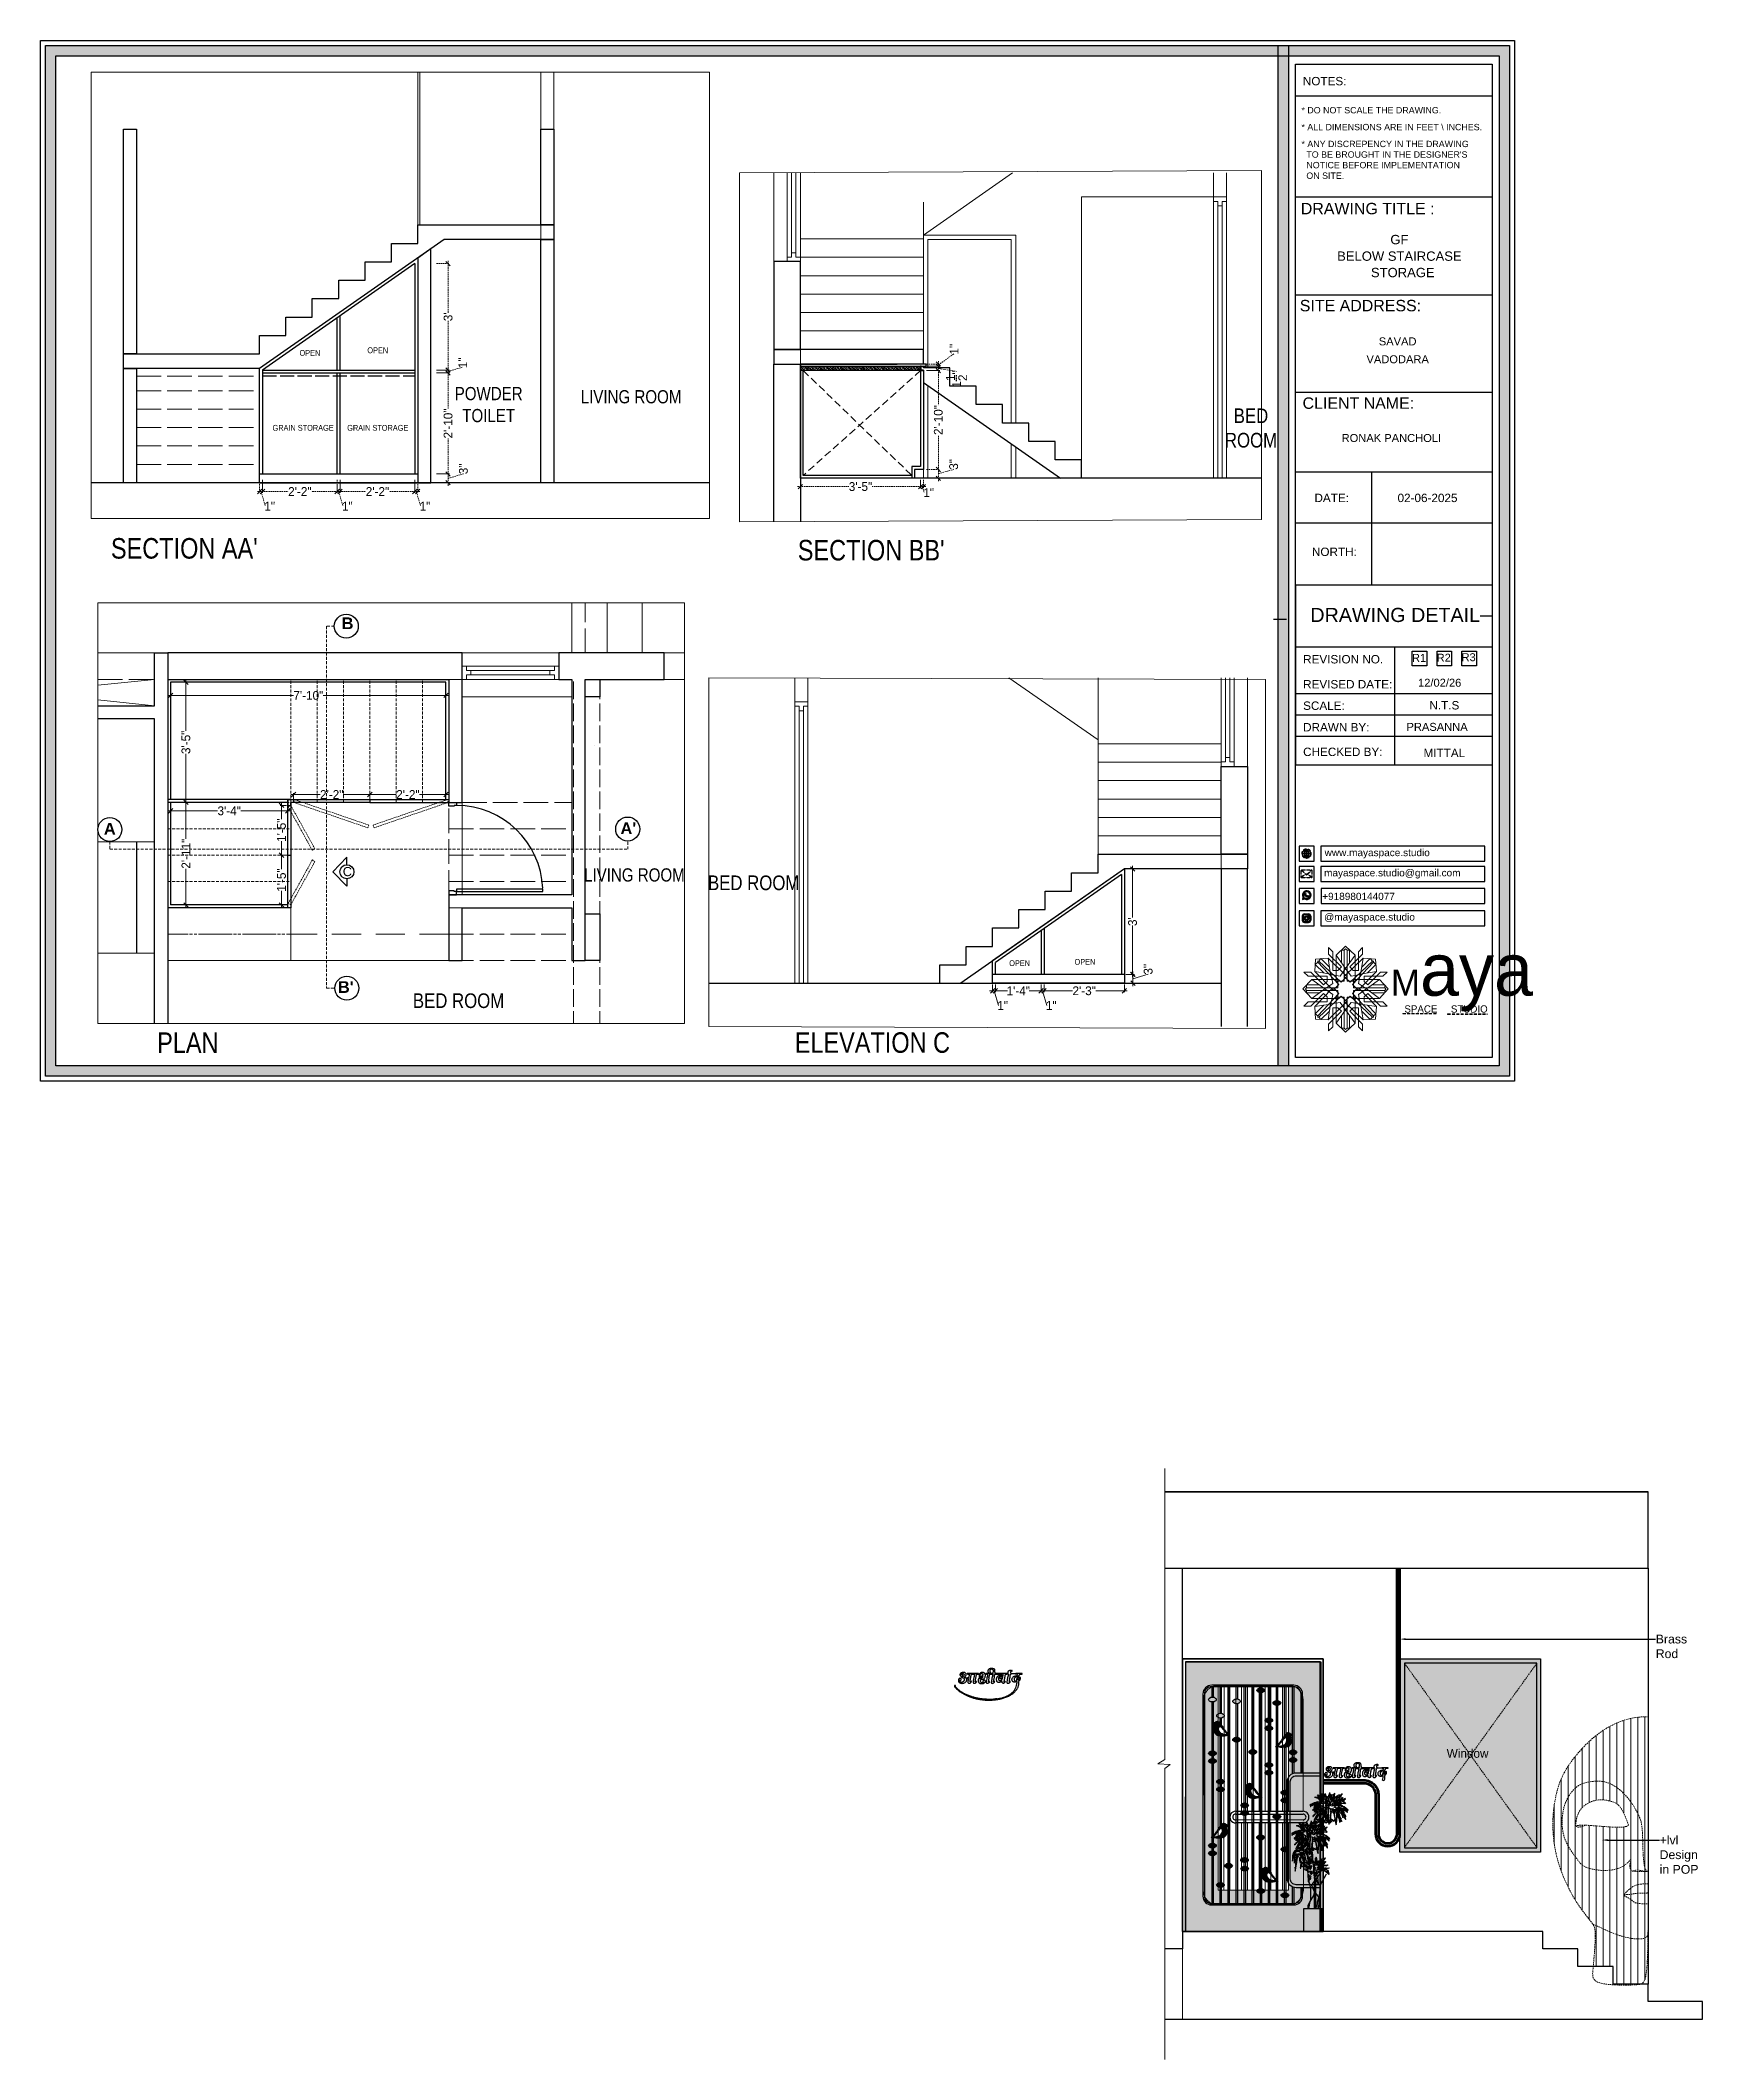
# Model space of a CAD drawing. Header units: millimetres. Extents: x 35877 to 3066687, y -650199 to -40525.
# Drawn here: x 146712 to 147279, y -179847 to -179158 of the extents above; entities that cross this region are included whole.
import ezdxf
from ezdxf import colors
from ezdxf.entities.mleader import LeaderData, LeaderLine
from ezdxf.enums import TextEntityAlignment as Align
from ezdxf.math import Vec2, Vec3

# ---------------------------------------------------------------- set-up
doc = ezdxf.new("R2010")
doc.units = ezdxf.units.MM
doc.header["$MEASUREMENT"] = 0
doc.header["$PDMODE"] = 35
for name, pattern in [('00 . GROUND FLOOR$0$DASHED', [0.75, 0.5, -0.25]), ('ACAD_ISO02W100', [15, 12, -3]), ('ACAD_ISO04W100', [30, 24, -3, 0, -3]), ('DASHED', [0.75, 0.5, -0.25]), ('DASHED2', [0.375, 0.25, -0.125]), ('DASHEDX2', [1.5, 1, -0.5])]:
    doc.linetypes.add(name, pattern=pattern)
doc.layers.get('Defpoints').update_dxf_attribs({"color": 220})
for name, color, linetype, lineweight in [('A8_FURNITURE', 32, 'Continuous', 30), ('DIM.', 250, 'Continuous', 13), ('dim05', 1, 'Continuous', 13), ('Dimension', 10, 'DASHEDX2', 20), ('Dimensions', 10, 'Continuous', 0), ('el', 7, 'Continuous', 20), ('ELEVATION', 250, 'Continuous', 9), ('Elevation 4.5', 206, 'Continuous', 5), ('FALSE CEILING', 6, 'Continuous', 30), ('FUR', 250, 'Continuous', 0), ('FURNITURE', 32, 'Continuous', 9), ('furniture dimensions', 1, 'DASHED', 0), ('FURNITURE-1', 252, 'Continuous', 13), ('GROUND FLOOR', 7, 'Continuous', 9), ('GROUND FLOOR  ( PLINE )', 251, 'Continuous', 30), ('GROUND FLOOR ( DW_RAIL )', 7, 'Continuous', 9), ('GROUND FLOOR ( STAIR )', 251, 'Continuous', 9), ('Labelling', 1, 'Continuous', 25), ('NAME PLATE', 7, 'Continuous', 25), ('SECTION', 7, 'Continuous', 9), ('SECTION ( D~W~RaiL )', 250, 'Continuous', 18), ('SECTION ( PLine )', 251, 'Continuous', 30), ('SECTION ( SLAB PLine )', 104, 'Continuous', 30), ('Text', 7, 'Continuous', 15), ('wall', 7, 'Continuous', 30)]:
    doc.layers.add(name, color=color, linetype=linetype, lineweight=lineweight)
for name, color, linetype in [('AR DOOR', 40, 'Continuous'), ('AR ELE-5', 134, 'Continuous'), ('SECTION ( Text )', 250, 'Continuous')]:
    doc.layers.add(name, color=color, linetype=linetype)
doc.layers.add('hatch', color=253, linetype='Continuous', lineweight=0, transparency=0.4)
doc.styles.add('Arial', font='arial.ttf')
doc.styles.add('century g', font='GOTHIC.TTF')
doc.styles.add('KATHA', font='swissc.ttf')
doc.styles.get("Standard").update_dxf_attribs({"font": 'arial.ttf', "height": 6})
doc.dimstyles.new('Archana', dxfattribs={"dimtxt": 2, "dimasz": 0.75, "dimexe": 0.5, "dimexo": 0.5, "dimgap": 0, "dimtad": 0, "dimzin": 0, "dimdsep": 46, "dimlunit": 4, "dimtxsty": 'century g', "dimblk": 'OBLIQUE', "dimcen": 0, "dimdle": 1, "dimclrd": 256, "dimclre": 256, "dimclrt": 256, "dimadec": 0, "dimazin": 0, "dimtfac": 1, "dimtofl": 0, "dimtmove": 1, "dimatfit": 3, "dimfxl": 1, "dimfxlon": 1, "dimtolj": 1, "dimtzin": 0, "dimlwd": -1, "dimlwe": -1, "dimarcsym": 0})

msp = doc.modelspace()

# ---------------------------------------------------------------- texts
at = {"layer": 'DIM.', "color": 1, "transparency": 33554687, "char_height": 4, "attachment_point": 3}
for s, insert in [('{\\fArial|b1|i0|c0|p34;B}', (146818.719, -179354.932, 4.222)), ('{\\fArial|b1|i0|c0|p34;A}', (146737.537, -179425.062, 4.222)), ("{\\fArial|b1|i0|c0|p34;A'}", (146915.209, -179424.876, 4.222)), ("{\\fArial|b1|i0|c0|p34;B'}", (146818.771, -179479.075, 4.222))]:
    msp.add_mtext_dynamic_manual_height_columns(s, width=81.87572, gutter_width=1.128, heights=[0], dxfattribs=dict(at, insert=insert))
at = {"layer": 'furniture dimensions', "color": 18, "lineweight": 0, "true_color": 0x000000, "transparency": 33554687, "insert": (147191.895, -179741.126), "char_height": 3, "attachment_point": 1}
msp.add_mtext_dynamic_manual_height_columns('{\\fBell MT|b0|i0|c0|p18;Window}', width=35.21507, gutter_width=30, heights=[38.043], dxfattribs=at)
at = {"layer": 'NAME PLATE', "transparency": 33554687, "style": 'Arial'}
for s, height, p in [('NOTES:', 2.8623, (147150.234, -179173.329)), ('DRAWING TITLE : ', 3.89553, (147165.669, -179217.344)), ('GF', 3.183, (147175.744, -179227.562)), ('BELOW STAIRCASE', 3.18303, (147175.744, -179233.216)), ('STORAGE', 3.183, (147176.897, -179238.81)), ('SITE ADDRESS:', 3.89553, (147162.449, -179250.454)), (' SAVAD ', 2.7175, (147175.153, -179262.083)), ('VADODARA', 2.7175, (147175.153, -179268.184)), ('CLIENT NAME:', 3.89553, (147161.739, -179283.737)), ('RONAK PANCHOLI    ', 2.71754, (147175.113, -179295.055)), ('DATE:', 2.8623, (147152.634, -179315.571)), ('02-06-2025', 2.8623, (147185.345, -179315.571)), ('NORTH:', 2.8623, (147153.548, -179333.972)), ('DRAWING DETAIL', 4.81614, (147174.313, -179356.497)), ('REVISION NO.', 2.86226, (147156.538, -179370.634)), ('REVISED DATE: ', 2.86226, (147158.65, -179379.168)), ('12/02/26', 2.7175, (147189.496, -179378.573)), ('SCALE:', 2.8623, (147149.986, -179386.488)), ('DRAWN BY:', 2.8623, (147154.204, -179393.844)), ('PRASANNA', 2.7175, (147188.609, -179393.64)), ('CHECKED BY:', 2.86226, (147156.428, -179402.241)), ('MITTAL', 2.8623, (147191.095, -179402.621))]:
    msp.add_text(s, height=height, dxfattribs=at).set_placement(p, align=Align.CENTER)
for s, insert, char_height, width, attachment_point in [('* DO NOT SCALE THE DRAWING.', (147142.304, -179180.739, 0), 2.16481, 83.63793, 1), ('* ALL DIMENSIONS ARE IN FEET \\\\ INCHES.', (147142.304, -179186.496, 0), 2.16481, 83.63793, 1), ("* ANY DISCREPENCY IN THE DRAWING \\P  TO BE BROUGHT IN THE DESIGNER'S\\P  NOTICE BEFORE IMPLEMENTATION \\P  ON SITE.", (147142.304, -179192.253, 0), 2.16481, 83.63793, 1), ('R1', (147182.464, -179367.375, 0), 2.7175, 3.73904, 2), ('R2', (147190.88, -179367.316, 0), 2.7175, 3.73904, 2), ('R3', (147199.377, -179367.15, 0), 2.7175, 3.73904, 2), ('N.T.S', (147191.095, -179383.483, 0), 2.8623, 5.58636, 2)]:
    msp.add_mtext(s, dxfattribs=dict(at, insert=insert, char_height=char_height, width=width, attachment_point=attachment_point))
at = {"layer": 'NAME PLATE', "color": 18, "true_color": 0x000000, "transparency": 33554687, "char_height": 2.44614, "attachment_point": 1}
for s, width, gutter_width, insert in [('www.mayaspace.studio', 38.38842, 32.111, (147150.23, -179433.964, 0)), ('mayaspace.studio@gmail.com', 23.94936, 20.033, (147150.035, -179440.865, 0)), ('+918980144077', 93.39133, 20.033, (147149.402, -179448.912, 0)), ('@mayaspace.studio', 23.94936, 20.033, (147150.035, -179455.944, 0))]:
    msp.add_mtext_dynamic_manual_height_columns(s, width=width, gutter_width=gutter_width, heights=[0], dxfattribs=dict(at, insert=insert))
at = {"layer": 'SECTION ( Text )', "color": 1, "transparency": 33554687, "attachment_point": 5, "style": 'KATHA'}
for s, insert, char_height in [('OPEN', (146803.823, -179264.67), 2), ('OPEN', (146826.992, -179263.763), 2), ('GRAIN STORAGE', (146801.508, -179290.242), 2), ('GRAIN STORAGE', (146826.992, -179290.242), 2), ("SECTION AA'", (146760.968, -179331.401), 7), ("SECTION BB'", (146995.434, -179332.027), 7), ('OPEN', (147046.096, -179472.933), 2), ('OPEN', (147068.395, -179472.495), 2), ('PLAN', (146762.162, -179500.071), 7), ('ELEVATION C', (146995.844, -179500.071), 7)]:
    msp.add_mtext(s, dxfattribs=dict(at, insert=insert, char_height=char_height))
at = {"layer": 'SECTION ( Text )', "transparency": 33554687, "attachment_point": 5, "style": 'KATHA'}
for s, insert, char_height in [('POWDER \\PTOILET', (146864.859, -179282.316), 4.5), ('LIVING ROOM', (146913.468, -179279.647), 4.5), ('BED \\PROOM', (147125.086, -179290.308), 5), ('LIVING ROOM', (146914.603, -179442.845), 4.5), ('BED ROOM', (146955.329, -179445.537), 5), ('BED ROOM', (146854.583, -179485.774), 5)]:
    msp.add_mtext(s, dxfattribs=dict(at, insert=insert, char_height=char_height))
at = {"layer": 'Text', "color": 1, "transparency": 33554687, "insert": (146815.046, -179440.107), "char_height": 3.121, "attachment_point": 1}
msp.add_mtext_dynamic_manual_height_columns('C', width=6.87674, gutter_width=9.754, heights=[0], dxfattribs=at)

# ---------------------------------------------------------------- blocks, each defined once
blk = doc.blocks.new('A$C76AA168E')
at = {"color": 116, "linetype": 'ByBlock', "true_color": 0x136734, "transparency": 33554687}
for p, q in [((233, 1336), (191, 1316)), ((191, 1316), (208, 1317)), ((223, 1321), (197, 1301)), ((197, 1301), (197, 1299)), ((197, 1299), (199, 1299)), ((199, 1299), (207, 1306)), ((207, 1306), (232, 1316)), ((208, 1317), (217, 1314)), ((210, 1324), (240, 1341)), ((242, 1327), (210, 1324)), ((217, 1314), (226, 1320)), ((222, 1325), (218, 1323)), ((242, 1284), (221, 1262)), ((221, 1262), (221, 1260)), ((226, 1320), (223, 1321)), ((225, 1267), (224, 1266)), ((224, 1266), (225, 1267)), ((226, 1261), (242, 1272)), ((232, 1316), (238, 1321)), ((242, 1306), (232, 1286)), ((232, 1286), (234, 1286)), ((273, 1347), (233, 1336)), ((234, 1286), (261, 1314)), ((238, 1321), (246, 1322)), ((248, 1284), (239, 1276)), ((239, 1276), (241, 1275)), ((240, 1341), (277, 1337)), ((240, 1249), (257, 1307)), ((260, 1274), (240, 1242)), ((241, 1275), (249, 1280)), ((290, 1323), (242, 1327)), ((245, 1315), (242, 1306)), ((259, 1304), (242, 1284)), ((242, 1272), (252, 1269)), ((245, 1395), (246, 1399)), ((251, 1392), (245, 1395)), ((246, 1399), (267, 1398)), ((246, 1322), (248, 1320)), ((247, 1312), (248, 1307)), ((247, 1237), (268, 1265)), ((248, 1307), (264, 1307)), ((249, 1280), (248, 1284)), ((257, 1391), (251, 1392)), ((251, 1317), (254, 1322)), ((252, 1269), (283, 1317)), ((252, 1291), (253, 1292)), ((254, 1322), (267, 1322)), ((279, 1383), (257, 1391)), ((265, 1280), (260, 1274)), ((261, 1314), (275, 1315)), ((262, 1305), (262, 1301)), ((279, 1319), (265, 1309)), ((279, 1284), (265, 1280)), ((267, 1322), (271, 1320)), ((268, 1392), (308, 1352)), ((268, 1286), (270, 1291)), ((269, 1284), (268, 1286)), ((268, 1265), (280, 1277)), ((284, 1290), (269, 1284)), ((271, 1419), (276, 1421)), ((291, 1386), (271, 1419)), ((285, 1304), (271, 1293)), ((272, 1263), (275, 1266)), ((273, 1262), (272, 1263)), ((272, 1263), (273, 1262)), ((312, 1346), (273, 1347)), ((275, 1266), (276, 1265)), ((276, 1265), (275, 1263)), ((276, 1421), (290, 1413)), ((277, 1337), (287, 1333)), ((278, 1392), (306, 1382)), ((278, 1261), (281, 1266)), ((317, 1352), (279, 1383)), ((283, 1317), (279, 1319)), ((279, 1305), (291, 1317)), ((308, 1305), (279, 1305)), ((284, 1283), (279, 1284)), ((287, 1262), (279, 1259)), ((280, 1277), (284, 1283)), ((285, 1395), (281, 1394)), ((281, 1266), (285, 1275)), ((300, 1351), (284, 1340)), ((284, 1340), (300, 1332)), ((285, 1289), (284, 1290)), ((285, 1410), (285, 1395)), ((320, 1374), (285, 1410)), ((286, 1290), (285, 1289)), ((285, 1275), (290, 1284)), ((287, 1289), (286, 1290)), ((287, 1333), (308, 1320)), ((294, 1296), (287, 1289)), ((309, 1290), (287, 1262)), ((290, 1413), (309, 1383)), ((304, 1322), (290, 1323)), ((290, 1301), (301, 1301)), ((300, 1382), (291, 1386)), ((291, 1317), (318, 1308)), ((291, 1286), (295, 1291)), ((292, 1263), (299, 1269)), ((300, 1294), (294, 1296)), ((295, 1291), (302, 1291)), ((300, 1267), (295, 1255)), ((298, 1368), (299, 1367)), ((298, 1250), (303, 1267)), ((299, 1269), (300, 1267)), ((300, 1395), (301, 1394)), ((309, 1383), (300, 1382)), ((307, 1351), (300, 1351)), ((300, 1332), (320, 1337)), ((307, 1298), (300, 1294)), ((301, 1301), (307, 1298)), ((302, 1291), (308, 1292)), ((320, 1362), (303, 1380)), ((304, 1269), (311, 1275)), ((308, 1417), (310, 1419)), ((322, 1393), (308, 1417)), ((324, 1299), (308, 1305)), ((308, 1292), (309, 1290)), ((309, 1430), (310, 1434)), ((316, 1415), (309, 1430)), ((310, 1434), (316, 1432)), ((310, 1419), (316, 1415)), ((315, 1285), (311, 1282)), ((311, 1282), (319, 1280)), ((311, 1275), (318, 1274)), ((351, 1347), (312, 1346)), ((315, 1405), (322, 1375)), ((315, 1335), (332, 1338)), ((318, 1331), (315, 1335)), ((320, 1281), (315, 1285)), ((316, 1432), (329, 1419)), ((322, 1421), (316, 1415)), ((323, 1330), (318, 1331)), ((318, 1308), (335, 1293)), ((318, 1274), (330, 1262)), ((319, 1402), (320, 1403)), ((319, 1346), (326, 1353)), ((319, 1280), (320, 1281)), ((320, 1403), (346, 1376)), ((322, 1375), (320, 1374)), ((326, 1353), (320, 1362)), ((320, 1337), (324, 1332)), ((322, 1280), (320, 1278)), ((320, 1278), (322, 1280)), ((325, 1407), (322, 1421)), ((322, 1386), (322, 1393)), ((330, 1364), (322, 1386)), ((324, 1332), (323, 1330)), ((333, 1291), (324, 1299)), ((333, 1397), (325, 1407)), ((330, 1262), (326, 1260)), ((342, 1392), (329, 1411)), ((329, 1411), (334, 1398)), ((337, 1352), (330, 1364)), ((332, 1338), (334, 1338)), ((334, 1398), (333, 1397)), ((335, 1293), (333, 1291)), ((334, 1390), (335, 1389)), ((334, 1338), (335, 1346)), ((339, 1286), (338, 1285)), ((338, 1285), (338, 1252)), ((340, 1293), (339, 1292)), ((339, 1292), (340, 1293)), ((339, 1292), (339, 1286)), ((346, 1417), (341, 1416)), ((341, 1416), (343, 1393)), ((341, 1293), (353, 1293)), ((343, 1393), (342, 1392)), ((345, 1338), (345, 1333)), ((350, 1336), (345, 1338)), ((345, 1333), (370, 1306)), ((346, 1376), (361, 1345)), ((348, 1431), (347, 1430)), ((347, 1430), (348, 1431)), ((355, 1422), (349, 1431)), ((350, 1415), (369, 1335)), ((361, 1327), (350, 1336)), ((350, 1315), (372, 1282)), ((368, 1300), (350, 1311)), ((351, 1382), (351, 1376)), ((351, 1376), (351, 1382)), ((359, 1343), (351, 1347)), ((372, 1383), (353, 1434)), ((353, 1293), (356, 1289)), ((354, 1266), (353, 1265)), ((353, 1265), (353, 1259)), ((355, 1273), (354, 1272)), ((354, 1272), (354, 1266)), ((366, 1389), (355, 1422)), ((356, 1289), (355, 1273)), ((358, 1270), (358, 1274)), ((362, 1267), (358, 1270)), ((361, 1345), (359, 1343)), ((359, 1307), (361, 1306)), ((359, 1276), (361, 1277)), ((371, 1311), (361, 1327)), ((361, 1277), (363, 1268)), ((363, 1268), (362, 1267)), ((365, 1280), (369, 1276)), ((370, 1352), (366, 1389)), ((369, 1262), (366, 1259)), ((376, 1290), (368, 1300)), ((369, 1335), (371, 1333)), ((369, 1276), (376, 1290)), ((371, 1276), (369, 1262)), ((371, 1333), (370, 1351)), ((370, 1306), (371, 1311)), ((373, 1389), (372, 1383)), ((373, 1401), (377, 1393)), ((376, 1401), (373, 1401)), ((377, 1393), (373, 1389)), ((382, 1393), (376, 1401)), ((378, 1385), (376, 1354)), ((376, 1354), (381, 1313)), ((376, 1285), (379, 1289)), ((379, 1323), (381, 1319)), ((379, 1289), (386, 1288)), ((381, 1384), (394, 1352)), ((381, 1313), (386, 1296)), ((385, 1400), (382, 1393)), ((385, 1419), (385, 1400)), ((386, 1272), (385, 1270)), ((385, 1270), (385, 1261)), ((386, 1296), (389, 1292)), ((386, 1288), (387, 1286)), ((387, 1278), (386, 1277)), ((386, 1277), (386, 1272)), ((387, 1286), (387, 1278)), ((390, 1273), (388, 1266)), ((388, 1266), (388, 1253)), ((389, 1423), (398, 1430)), ((389, 1292), (394, 1294)), ((390, 1278), (390, 1273)), ((392, 1403), (394, 1410)), ((394, 1363), (392, 1403)), ((392, 1281), (393, 1282)), ((393, 1282), (404, 1284)), ((394, 1419), (400, 1446)), ((394, 1410), (394, 1419)), ((397, 1352), (394, 1363)), ((396, 1340), (394, 1351)), ((394, 1294), (396, 1340)), ((398, 1430), (402, 1409)), ((401, 1311), (400, 1345)), ((404, 1429), (401, 1444)), ((407, 1333), (401, 1311)), ((402, 1409), (404, 1429)), ((411, 1411), (403, 1401)), ((403, 1401), (408, 1369)), ((404, 1284), (407, 1277)), ((408, 1351), (407, 1333)), ((410, 1316), (407, 1313)), ((407, 1313), (408, 1305)), ((407, 1277), (407, 1269)), ((407, 1269), (409, 1263)), ((408, 1305), (411, 1312)), ((409, 1263), (408, 1259)), ((409, 1395), (413, 1403)), ((409, 1390), (409, 1395)), ((411, 1387), (409, 1390)), ((411, 1312), (410, 1316)), ((421, 1395), (411, 1387)), ((415, 1385), (411, 1376)), ((411, 1376), (412, 1358)), ((419, 1370), (411, 1368)), ((411, 1317), (412, 1316)), ((413, 1272), (411, 1269)), ((411, 1269), (412, 1268)), ((412, 1358), (416, 1362)), ((412, 1351), (413, 1344)), ((412, 1268), (413, 1269)), ((413, 1403), (416, 1401)), ((413, 1344), (418, 1351)), ((415, 1270), (413, 1272)), ((416, 1401), (415, 1385)), ((424, 1391), (415, 1368)), ((415, 1275), (418, 1278)), ((415, 1275), (415, 1270)), ((416, 1362), (423, 1380)), ((419, 1276), (416, 1273)), ((418, 1316), (417, 1321)), ((421, 1409), (418, 1411)), ((418, 1323), (420, 1325)), ((421, 1323), (418, 1316)), ((418, 1278), (419, 1276)), ((419, 1354), (426, 1360)), ((419, 1306), (421, 1306)), ((420, 1325), (421, 1323)), ((420, 1265), (426, 1269)), ((426, 1417), (421, 1409)), ((424, 1383), (421, 1395)), ((426, 1360), (431, 1380)), ((429, 1397), (427, 1389)), ((431, 1335), (427, 1332)), ((427, 1332), (428, 1329)), ((427, 1269), (431, 1270)), ((432, 1267), (427, 1261)), ((428, 1329), (432, 1333)), ((462, 1331), (428, 1302)), ((428, 1306), (436, 1323)), ((428, 1302), (428, 1306)), ((433, 1418), (429, 1423)), ((431, 1380), (435, 1394)), ((432, 1333), (431, 1335)), ((433, 1280), (431, 1277)), ((431, 1277), (432, 1275)), ((431, 1270), (432, 1267)), ((432, 1425), (435, 1425)), ((440, 1409), (432, 1400)), ((433, 1355), (432, 1341)), ((432, 1341), (443, 1351)), ((432, 1275), (437, 1278)), ((432, 1260), (439, 1267)), ((451, 1438), (433, 1418)), ((460, 1397), (433, 1355)), ((437, 1278), (433, 1280)), ((435, 1425), (442, 1402)), ((435, 1394), (435, 1410)), ((462, 1346), (439, 1324)), ((439, 1267), (447, 1269)), ((440, 1390), (443, 1370)), ((443, 1422), (441, 1419)), ((442, 1402), (446, 1413)), ((442, 1391), (448, 1403)), ((446, 1421), (443, 1422)), ((466, 1395), (443, 1372)), ((444, 1352), (468, 1376)), ((444, 1306), (451, 1316)), ((446, 1304), (444, 1306)), ((446, 1413), (446, 1421)), ((451, 1308), (446, 1304)), ((447, 1269), (454, 1269)), ((448, 1403), (451, 1438)), ((448, 1290), (449, 1293)), ((451, 1289), (448, 1290)), ((450, 1343), (449, 1345)), ((449, 1293), (456, 1296)), ((452, 1434), (450, 1430)), ((476, 1361), (450, 1343)), ((450, 1347), (455, 1355)), ((451, 1316), (451, 1308)), ((462, 1294), (451, 1289)), ((454, 1269), (455, 1268)), ((455, 1355), (471, 1372)), ((455, 1268), (462, 1268)), ((456, 1296), (462, 1294)), ((463, 1321), (459, 1319)), ((459, 1319), (459, 1308)), ((459, 1308), (464, 1307)), ((493, 1417), (460, 1397)), ((467, 1321), (460, 1316)), ((460, 1286), (464, 1286)), ((498, 1366), (462, 1346)), ((510, 1355), (462, 1331)), ((462, 1268), (470, 1258)), ((463, 1363), (464, 1364)), ((496, 1335), (464, 1313)), ((464, 1307), (502, 1324)), ((465, 1266), (464, 1267)), ((464, 1267), (465, 1266)), ((466, 1282), (465, 1281)), ((465, 1281), (466, 1278)), ((466, 1274), (465, 1273)), ((465, 1273), (466, 1274)), ((465, 1273), (481, 1267)), ((481, 1405), (466, 1395)), ((472, 1282), (466, 1282)), ((466, 1278), (479, 1278)), ((467, 1274), (478, 1274)), ((468, 1376), (482, 1401)), ((471, 1372), (476, 1384)), ((473, 1283), (472, 1282)), ((485, 1283), (473, 1283)), ((493, 1379), (476, 1361)), ((478, 1274), (479, 1273)), ((479, 1387), (524, 1432)), ((479, 1304), (488, 1312)), ((479, 1291), (482, 1289)), ((479, 1278), (480, 1277)), ((479, 1273), (486, 1273)), ((489, 1309), (480, 1308)), ((480, 1277), (486, 1277)), ((482, 1401), (481, 1405)), ((481, 1267), (487, 1265)), ((487, 1285), (485, 1283)), ((497, 1305), (486, 1302)), ((486, 1302), (509, 1289)), ((486, 1294), (550, 1223)), ((491, 1293), (486, 1294)), ((486, 1294), (491, 1293)), ((486, 1277), (487, 1276)), ((486, 1273), (497, 1268)), ((495, 1277), (487, 1285)), ((487, 1276), (493, 1276)), ((487, 1265), (494, 1259)), ((488, 1312), (494, 1304)), ((498, 1382), (489, 1369)), ((489, 1369), (491, 1368)), ((493, 1321), (489, 1317)), ((497, 1422), (493, 1417)), ((512, 1415), (493, 1379)), ((505, 1284), (493, 1292)), ((493, 1276), (494, 1275)), ((494, 1275), (495, 1277)), ((517, 1341), (496, 1335)), ((501, 1421), (497, 1422)), ((537, 1297), (497, 1305)), ((497, 1268), (499, 1266)), ((518, 1417), (498, 1382)), ((498, 1415), (499, 1414)), ((520, 1379), (498, 1366)), ((498, 1353), (515, 1369)), ((499, 1414), (501, 1421)), ((509, 1347), (499, 1345)), ((499, 1266), (502, 1266)), ((502, 1410), (511, 1417)), ((502, 1324), (521, 1340)), ((502, 1319), (515, 1330)), ((506, 1316), (502, 1319)), ((502, 1313), (502, 1309)), ((506, 1311), (502, 1313)), ((502, 1309), (506, 1311)), ((502, 1266), (514, 1257)), ((530, 1261), (505, 1284)), ((512, 1317), (506, 1316)), ((529, 1362), (509, 1347)), ((509, 1289), (565, 1273)), ((515, 1360), (510, 1355)), ((511, 1417), (512, 1415)), ((518, 1312), (512, 1317)), ((515, 1369), (521, 1378)), ((528, 1363), (515, 1360)), ((515, 1330), (524, 1333)), ((521, 1340), (517, 1341)), ((527, 1429), (518, 1417)), ((533, 1302), (518, 1312)), ((521, 1378), (520, 1379)), ((536, 1393), (521, 1369)), ((521, 1369), (529, 1362)), ((521, 1286), (525, 1284)), ((526, 1280), (521, 1278)), ((521, 1278), (536, 1262)), ((524, 1432), (527, 1432)), ((524, 1333), (565, 1331)), ((534, 1273), (526, 1280)), ((527, 1432), (527, 1429)), ((561, 1383), (527, 1368)), ((529, 1351), (563, 1380)), ((530, 1268), (529, 1269)), ((529, 1269), (530, 1268)), ((532, 1276), (530, 1277)), ((530, 1277), (532, 1276)), ((549, 1296), (533, 1302)), ((534, 1395), (536, 1393)), ((537, 1265), (534, 1273)), ((535, 1361), (536, 1362)), ((536, 1339), (541, 1339)), ((536, 1262), (537, 1265)), ((557, 1283), (537, 1297)), ((540, 1276), (538, 1275)), ((538, 1275), (540, 1272)), ((545, 1275), (540, 1276)), ((540, 1272), (543, 1268)), ((543, 1268), (545, 1268)), ((549, 1273), (545, 1275)), ((545, 1268), (550, 1265)), ((590, 1261), (549, 1296)), ((557, 1270), (549, 1273)), ((550, 1265), (559, 1261)), ((553, 1331), (557, 1329)), ((566, 1274), (557, 1283)), ((567, 1260), (557, 1270)), ((563, 1380), (561, 1383)), ((565, 1273), (566, 1274)), ((572, 1262), (573, 1265)), ((585, 1242), (572, 1262)), ((573, 1265), (581, 1262)), ((581, 1262), (588, 1258)), ((54, 1098), (55, 1102)), ((60, 1095), (54, 1098)), ((55, 1102), (76, 1101)), ((67, 1094), (60, 1095)), ((88, 1086), (67, 1094)), ((77, 1095), (117, 1055)), ((80, 1122), (85, 1124)), ((100, 1089), (80, 1122)), ((85, 1124), (99, 1116)), ((87, 1095), (115, 1085)), ((126, 1055), (88, 1086)), ((94, 1098), (91, 1097)), ((109, 1054), (93, 1043)), ((94, 1113), (94, 1098)), ((130, 1077), (94, 1113)), ((99, 1116), (118, 1086)), ((109, 1085), (100, 1089)), ((107, 1071), (108, 1070)), ((109, 1098), (110, 1097)), ((118, 1086), (109, 1085)), ((116, 1054), (109, 1054)), ((130, 1065), (112, 1083)), ((117, 1120), (119, 1122)), ((131, 1096), (117, 1120)), ((118, 1133), (119, 1137)), ((125, 1118), (118, 1133)), ((119, 1137), (125, 1135)), ((119, 1122), (125, 1118)), ((124, 1108), (131, 1078)), ((125, 1135), (138, 1122)), ((131, 1124), (125, 1118)), ((128, 1105), (130, 1106)), ((128, 1049), (135, 1056)), ((130, 1106), (155, 1079)), ((131, 1078), (130, 1077)), ((135, 1056), (130, 1065)), ((134, 1110), (131, 1124)), ((131, 1089), (131, 1096)), ((139, 1067), (131, 1089)), ((142, 1100), (134, 1110)), ((151, 1095), (138, 1114)), ((138, 1114), (143, 1101)), ((146, 1055), (139, 1067)), ((143, 1101), (142, 1100)), ((143, 1093), (145, 1092)), ((155, 1120), (150, 1119)), ((150, 1119), (153, 1096)), ((153, 1096), (151, 1095)), ((155, 1079), (170, 1048)), ((157, 1134), (156, 1133)), ((156, 1133), (157, 1134)), ((164, 1125), (158, 1134)), ((159, 1118), (178, 1038)), ((161, 1085), (161, 1079)), ((161, 1079), (161, 1085)), ((181, 1086), (162, 1137)), ((176, 1092), (164, 1125)), ((179, 1055), (176, 1092)), ((180, 1036), (179, 1054)), ((182, 1092), (181, 1086)), ((185, 1104), (182, 1104)), ((182, 1104), (186, 1096)), ((186, 1096), (182, 1092)), ((192, 1096), (185, 1104)), ((187, 1088), (185, 1057)), ((185, 1057), (190, 1016)), ((190, 1087), (203, 1055)), ((194, 1103), (192, 1096)), ((194, 1122), (194, 1103)), ((198, 1126), (208, 1133)), ((201, 1106), (203, 1113)), ((203, 1066), (201, 1106)), ((203, 1122), (209, 1149)), ((203, 1113), (203, 1122)), ((206, 1055), (203, 1066)), ((205, 1043), (203, 1054)), ((208, 1133), (211, 1112)), ((213, 1132), (210, 1147)), ((211, 1112), (213, 1132)), ((220, 1114), (212, 1104)), ((212, 1104), (217, 1072)), ((217, 1054), (216, 1036)), ((218, 1098), (223, 1106)), ((218, 1093), (218, 1098)), ((220, 1090), (218, 1093)), ((231, 1098), (220, 1090)), ((224, 1088), (220, 1079)), ((220, 1079), (221, 1061)), ((228, 1073), (220, 1071)), ((221, 1260), (226, 1261)), ((239, 1143), (221, 1130)), ((221, 1125), (228, 1130)), ((221, 1061), (225, 1065)), ((221, 1054), (223, 1047)), ((224, 1203), (223, 1197)), ((223, 1197), (225, 1196)), ((223, 1106), (225, 1104)), ((223, 1047), (227, 1054)), ((225, 1204), (224, 1203)), ((224, 1203), (225, 1204)), ((225, 1104), (224, 1088)), ((233, 1094), (224, 1071)), ((225, 1196), (234, 1203)), ((225, 1065), (232, 1083)), ((233, 1211), (226, 1206)), ((231, 1112), (227, 1114)), ((228, 1130), (237, 1135)), ((228, 1057), (235, 1063)), ((235, 1120), (231, 1112)), ((233, 1086), (231, 1098)), ((234, 1203), (263, 1234)), ((235, 1063), (240, 1083)), ((239, 1100), (236, 1092)), ((237, 1243), (240, 1249)), ((240, 1242), (237, 1243)), ((264, 1236), (237, 1211)), ((241, 1223), (237, 1216)), ((238, 1161), (237, 1153)), ((237, 1153), (242, 1152)), ((238, 1141), (237, 1140)), ((237, 1140), (238, 1141)), ((237, 1135), (239, 1134)), ((253, 1195), (238, 1161)), ((245, 1134), (238, 1128)), ((242, 1152), (239, 1143)), ((239, 1134), (244, 1135)), ((242, 1121), (239, 1126)), ((240, 1083), (244, 1097)), ((241, 1128), (244, 1128)), ((249, 1112), (241, 1103)), ((242, 1058), (241, 1044)), ((241, 1044), (252, 1054)), ((260, 1141), (242, 1121)), ((270, 1100), (242, 1058)), ((244, 1135), (245, 1134)), ((244, 1128), (251, 1105)), ((244, 1097), (244, 1113)), ((275, 1235), (245, 1169)), ((245, 1169), (246, 1167)), ((246, 1146), (245, 1148)), ((245, 1148), (246, 1146)), ((246, 1167), (273, 1196)), ((247, 1151), (246, 1150)), ((246, 1150), (247, 1148)), ((246, 1127), (252, 1132)), ((248, 1150), (247, 1151)), ((247, 1148), (248, 1150)), ((251, 1137), (248, 1135)), ((248, 1135), (249, 1134)), ((249, 1144), (255, 1158)), ((252, 1142), (249, 1144)), ((249, 1134), (252, 1136)), ((249, 1093), (252, 1073)), ((252, 1125), (250, 1122)), ((252, 1136), (251, 1137)), ((251, 1105), (255, 1116)), ((251, 1094), (257, 1106)), ((253, 1238), (252, 1237)), ((252, 1237), (253, 1238)), ((256, 1141), (252, 1142)), ((252, 1132), (260, 1132)), ((255, 1124), (252, 1125)), ((275, 1098), (252, 1075)), ((253, 1167), (279, 1198)), ((277, 1166), (253, 1167)), ((254, 1241), (255, 1242)), ((255, 1174), (254, 1173)), ((254, 1173), (255, 1174)), ((254, 1055), (278, 1079)), ((255, 1116), (255, 1124)), ((256, 1244), (257, 1245)), ((256, 1160), (259, 1163)), ((264, 1141), (256, 1141)), ((284, 1214), (257, 1195)), ((257, 1106), (260, 1141)), ((259, 1247), (263, 1252)), ((259, 1163), (268, 1160)), ((262, 1137), (259, 1133)), ((286, 1064), (259, 1046)), ((259, 1050), (264, 1058)), ((260, 1195), (260, 1189)), ((260, 1189), (262, 1189)), ((260, 1132), (273, 1126)), ((267, 1245), (261, 1237)), ((262, 1189), (267, 1198)), ((263, 1185), (262, 1184)), ((262, 1184), (263, 1185)), ((264, 1254), (271, 1261)), ((265, 1140), (264, 1141)), ((264, 1058), (280, 1075)), ((273, 1137), (265, 1140)), ((268, 1252), (267, 1245)), ((267, 1239), (272, 1245)), ((268, 1160), (276, 1155)), ((269, 1254), (270, 1255)), ((302, 1120), (270, 1100)), ((271, 1258), (273, 1260)), ((271, 1235), (272, 1213)), ((273, 1228), (271, 1221)), ((307, 1069), (271, 1049)), ((319, 1058), (271, 1034)), ((272, 1245), (273, 1243)), ((273, 1243), (272, 1237)), ((272, 1066), (273, 1067)), ((273, 1196), (290, 1214)), ((283, 1132), (273, 1137)), ((290, 1108), (275, 1098)), ((280, 1252), (276, 1237)), ((302, 1236), (276, 1211)), ((276, 1155), (280, 1148)), ((285, 1158), (277, 1166)), ((279, 1259), (278, 1261)), ((278, 1079), (291, 1104)), ((279, 1198), (285, 1208)), ((280, 1148), (284, 1137)), ((280, 1075), (286, 1087)), ((281, 1254), (284, 1257)), ((284, 1137), (283, 1132)), ((284, 1257), (291, 1261)), ((291, 1197), (285, 1158)), ((286, 1146), (285, 1145)), ((285, 1145), (287, 1143)), ((288, 1144), (286, 1146)), ((302, 1082), (286, 1064)), ((287, 1143), (288, 1144)), ((294, 1250), (288, 1237)), ((290, 1155), (288, 1153)), ((288, 1153), (290, 1151)), ((288, 1090), (333, 1135)), ((290, 1214), (299, 1216)), ((291, 1153), (290, 1155)), ((290, 1151), (291, 1153)), ((291, 1104), (290, 1108)), ((296, 1194), (291, 1197)), ((292, 1179), (291, 1177)), ((291, 1177), (291, 1167)), ((291, 1167), (292, 1166)), ((292, 1237), (295, 1241)), ((293, 1177), (292, 1179)), ((292, 1166), (293, 1167)), ((293, 1167), (293, 1177)), ((295, 1255), (294, 1250)), ((301, 1214), (294, 1197)), ((295, 1157), (294, 1156)), ((294, 1156), (294, 1144)), ((294, 1144), (296, 1140)), ((295, 1241), (298, 1241)), ((318, 1231), (295, 1223)), ((295, 1223), (301, 1214)), ((298, 1171), (295, 1164)), ((295, 1164), (295, 1157)), ((317, 1229), (296, 1221)), ((296, 1140), (300, 1143)), ((298, 1241), (309, 1250)), ((299, 1247), (298, 1250)), ((299, 1177), (298, 1176)), ((298, 1176), (298, 1171)), ((307, 1085), (298, 1072)), ((298, 1072), (301, 1071)), ((306, 1252), (299, 1247)), ((300, 1188), (299, 1187)), ((299, 1187), (299, 1177)), ((301, 1197), (300, 1188)), ((300, 1143), (303, 1156)), ((303, 1199), (301, 1197)), ((306, 1125), (302, 1120)), ((321, 1118), (302, 1082)), ((304, 1239), (303, 1237)), ((306, 1192), (303, 1199)), ((303, 1156), (306, 1158)), ((320, 1253), (304, 1239)), ((304, 1218), (310, 1221)), ((309, 1198), (304, 1218)), ((304, 1176), (306, 1177)), ((304, 1165), (304, 1176)), ((306, 1164), (304, 1165)), ((315, 1259), (306, 1252)), ((306, 1136), (311, 1200)), ((306, 1177), (306, 1192)), ((306, 1158), (306, 1164)), ((307, 1135), (306, 1136)), ((310, 1124), (306, 1125)), ((322, 1173), (307, 1135)), ((327, 1120), (307, 1085)), ((307, 1118), (309, 1117)), ((329, 1082), (307, 1069)), ((307, 1056), (325, 1072)), ((309, 1250), (317, 1254)), ((311, 1200), (309, 1198)), ((309, 1117), (310, 1124)), ((310, 1221), (315, 1220)), ((311, 1135), (314, 1138)), ((312, 1133), (311, 1135)), ((311, 1113), (320, 1120)), ((315, 1220), (312, 1212)), ((316, 1134), (312, 1133)), ((314, 1138), (315, 1145)), ((319, 1260), (315, 1259)), ((315, 1145), (317, 1149)), ((325, 1251), (316, 1243)), ((316, 1243), (322, 1242)), ((324, 1236), (316, 1210)), ((326, 1143), (316, 1134)), ((317, 1254), (320, 1253)), ((317, 1149), (318, 1155)), ((319, 1237), (318, 1237)), ((318, 1237), (319, 1237)), ((318, 1155), (326, 1175)), ((338, 1065), (318, 1050)), ((326, 1260), (319, 1260)), ((325, 1063), (319, 1058)), ((320, 1120), (321, 1118)), ((322, 1242), (329, 1247)), ((325, 1189), (322, 1173)), ((331, 1253), (325, 1251)), ((329, 1195), (325, 1189)), ((325, 1072), (330, 1081)), ((337, 1066), (325, 1063)), ((326, 1239), (333, 1245)), ((326, 1175), (329, 1187)), ((334, 1148), (326, 1143)), ((336, 1132), (327, 1120)), ((329, 1247), (334, 1251)), ((337, 1224), (329, 1200)), ((329, 1200), (329, 1195)), ((329, 1187), (331, 1191)), ((330, 1081), (329, 1082)), ((345, 1096), (330, 1072)), ((330, 1072), (338, 1065)), ((334, 1251), (331, 1253)), ((331, 1191), (332, 1199)), ((333, 1183), (331, 1176)), ((331, 1176), (334, 1175)), ((332, 1199), (334, 1206)), ((332, 1134), (341, 1141)), ((332, 1134), (339, 1124)), ((333, 1245), (335, 1242)), ((334, 1190), (333, 1189)), ((333, 1189), (333, 1183)), ((333, 1135), (336, 1135)), ((335, 1202), (334, 1190)), ((334, 1175), (338, 1182)), ((341, 1153), (334, 1148)), ((335, 1242), (335, 1237)), ((335, 1208), (337, 1210)), ((338, 1206), (335, 1202)), ((336, 1135), (336, 1132)), ((371, 1086), (336, 1071)), ((337, 1210), (338, 1206)), ((338, 1252), (339, 1251)), ((338, 1182), (354, 1200)), ((338, 1054), (372, 1083)), ((339, 1251), (339, 1238)), ((339, 1238), (340, 1237)), ((339, 1196), (346, 1213)), ((341, 1194), (339, 1196)), ((340, 1228), (342, 1222)), ((345, 1155), (341, 1153)), ((341, 1141), (349, 1144)), ((342, 1222), (347, 1236)), ((343, 1098), (345, 1096)), ((344, 1064), (345, 1065)), ((353, 1161), (345, 1155)), ((349, 1153), (345, 1150)), ((345, 1150), (349, 1149)), ((346, 1213), (350, 1219)), ((349, 1244), (347, 1237)), ((353, 1259), (349, 1244)), ((350, 1152), (349, 1153)), ((349, 1149), (350, 1152)), ((349, 1144), (350, 1143)), ((357, 1236), (350, 1227)), ((351, 1159), (350, 1158)), ((350, 1158), (351, 1159)), ((350, 1143), (350, 1128)), ((353, 1238), (351, 1237)), ((351, 1237), (353, 1238)), ((354, 1173), (353, 1172)), ((353, 1172), (353, 1161)), ((355, 1245), (354, 1244)), ((354, 1244), (356, 1243)), ((354, 1238), (357, 1237)), ((354, 1200), (356, 1199)), ((355, 1182), (354, 1181)), ((354, 1181), (354, 1173)), ((357, 1244), (355, 1245)), ((356, 1199), (355, 1198)), ((355, 1198), (355, 1182)), ((356, 1158), (355, 1157)), ((355, 1157), (356, 1155)), ((356, 1243), (357, 1244)), ((363, 1236), (356, 1160)), ((356, 1160), (357, 1159)), ((357, 1157), (356, 1158)), ((356, 1155), (357, 1157)), ((357, 1133), (356, 1122)), ((357, 1159), (362, 1171)), ((358, 1135), (359, 1136)), ((359, 1136), (361, 1135)), ((361, 1135), (361, 1125)), ((362, 1177), (380, 1221)), ((362, 1171), (362, 1177)), ((372, 1161), (362, 1157)), ((362, 1157), (362, 1151)), ((362, 1151), (363, 1150)), ((365, 1245), (363, 1242)), ((363, 1242), (363, 1237)), ((363, 1150), (373, 1150)), ((368, 1253), (364, 1250)), ((364, 1250), (365, 1245)), ((366, 1259), (368, 1253)), ((372, 1182), (368, 1181)), ((368, 1181), (369, 1177)), ((369, 1177), (374, 1179)), ((372, 1083), (371, 1086)), ((373, 1196), (372, 1195)), ((372, 1195), (373, 1192)), ((374, 1179), (372, 1182)), ((378, 1160), (372, 1161)), ((374, 1195), (373, 1196)), ((373, 1192), (374, 1195)), ((373, 1150), (378, 1149)), ((377, 1137), (374, 1135)), ((374, 1135), (377, 1134)), ((378, 1136), (377, 1137)), ((377, 1134), (378, 1136)), ((380, 1236), (378, 1224)), ((378, 1155), (378, 1160)), ((379, 1153), (378, 1155)), ((378, 1149), (379, 1153)), ((379, 1219), (380, 1211)), ((380, 1211), (379, 1210)), ((379, 1210), (379, 1180)), ((379, 1180), (380, 1179)), ((382, 1243), (380, 1237)), ((380, 1179), (380, 1167)), ((380, 1167), (382, 1160)), ((384, 1252), (382, 1251)), ((382, 1251), (382, 1243)), ((385, 1221), (382, 1224)), ((382, 1160), (382, 1155)), ((382, 1155), (387, 1137)), ((385, 1261), (384, 1260)), ((384, 1260), (384, 1252)), ((387, 1160), (385, 1221)), ((388, 1253), (387, 1252)), ((387, 1252), (387, 1237)), ((388, 1146), (387, 1236)), ((394, 1151), (387, 1160)), ((387, 1137), (387, 1132)), ((387, 1132), (390, 1122)), ((392, 1134), (388, 1146)), ((398, 1130), (392, 1134)), ((396, 1158), (394, 1151)), ((394, 1114), (398, 1130)), ((410, 1214), (396, 1158)), ((401, 1187), (398, 1182)), ((400, 1156), (398, 1155)), ((398, 1155), (398, 1145)), ((398, 1145), (400, 1144)), ((401, 1167), (400, 1156)), ((400, 1144), (401, 1145)), ((403, 1198), (401, 1194)), ((402, 1168), (401, 1167)), ((401, 1153), (402, 1155)), ((401, 1145), (401, 1153)), ((403, 1167), (402, 1168)), ((402, 1160), (403, 1161)), ((402, 1155), (402, 1160)), ((403, 1204), (411, 1226)), ((403, 1161), (403, 1167)), ((404, 1141), (403, 1134)), ((403, 1134), (404, 1133)), ((405, 1142), (404, 1141)), ((404, 1141), (405, 1142)), ((404, 1133), (404, 1127)), ((407, 1160), (405, 1150)), ((405, 1150), (408, 1148)), ((408, 1236), (407, 1214)), ((407, 1160), (409, 1163)), ((408, 1143), (407, 1142)), ((407, 1142), (408, 1143)), ((408, 1259), (409, 1253)), ((409, 1253), (408, 1251)), ((408, 1251), (409, 1250)), ((409, 1238), (408, 1237)), ((408, 1206), (408, 1169)), ((408, 1169), (412, 1167)), ((408, 1148), (417, 1148)), ((409, 1250), (409, 1238)), ((409, 1163), (419, 1163)), ((409, 1143), (420, 1143)), ((411, 1226), (421, 1236)), ((412, 1244), (412, 1251)), ((413, 1243), (412, 1244)), ((412, 1167), (419, 1168)), ((413, 1253), (416, 1255)), ((419, 1246), (413, 1243)), ((416, 1255), (416, 1254)), ((417, 1148), (418, 1149)), ((418, 1149), (426, 1149)), ((425, 1251), (419, 1246)), ((419, 1168), (443, 1155)), ((419, 1163), (426, 1159)), ((420, 1143), (426, 1144)), ((423, 1254), (425, 1251)), ((423, 1237), (426, 1237)), ((424, 1257), (425, 1258)), ((427, 1237), (429, 1237)), ((427, 1159), (435, 1153)), ((428, 1255), (431, 1258)), ((428, 1255), (429, 1253)), ((429, 1253), (441, 1261)), ((432, 1236), (443, 1227)), ((435, 1153), (432, 1150)), ((435, 1251), (433, 1249)), ((433, 1249), (436, 1245)), ((449, 1150), (433, 1145)), ((437, 1251), (435, 1251)), ((436, 1245), (441, 1246)), ((441, 1246), (437, 1251)), ((441, 1261), (446, 1259)), ((443, 1227), (450, 1210)), ((443, 1155), (449, 1153)), ((446, 1254), (444, 1253)), ((444, 1253), (446, 1254)), ((444, 1253), (447, 1246)), ((446, 1259), (451, 1258)), ((447, 1236), (446, 1207)), ((446, 1207), (466, 1133)), ((447, 1253), (452, 1252)), ((447, 1246), (447, 1237)), ((449, 1153), (449, 1150)), ((450, 1210), (454, 1175)), ((450, 1172), (466, 1110)), ((451, 1258), (458, 1255)), ((452, 1252), (460, 1246)), ((454, 1175), (456, 1169)), ((458, 1255), (464, 1250)), ((462, 1253), (460, 1254)), ((460, 1254), (462, 1253)), ((460, 1246), (464, 1237)), ((464, 1250), (468, 1237)), ((464, 1236), (472, 1213)), ((466, 1133), (473, 1152)), ((468, 1236), (482, 1224)), ((470, 1258), (479, 1243)), ((471, 1122), (472, 1226)), ((472, 1226), (482, 1216)), ((472, 1213), (493, 1189)), ((473, 1152), (475, 1203)), ((479, 1243), (480, 1237)), ((479, 1200), (497, 1172)), ((482, 1260), (481, 1259)), ((481, 1259), (482, 1260)), ((481, 1259), (489, 1243)), ((483, 1228), (481, 1236)), ((482, 1224), (483, 1228)), ((482, 1216), (504, 1184)), ((483, 1260), (496, 1251)), ((489, 1243), (490, 1237)), ((491, 1236), (496, 1221)), ((493, 1189), (498, 1177)), ((494, 1259), (512, 1241)), ((496, 1251), (509, 1237)), ((496, 1221), (496, 1215)), ((496, 1215), (501, 1205)), ((497, 1172), (501, 1134)), ((498, 1177), (512, 1165)), ((501, 1205), (502, 1196)), ((502, 1196), (517, 1169)), ((504, 1184), (526, 1143)), ((505, 1157), (504, 1136)), ((509, 1160), (505, 1157)), ((507, 1247), (506, 1249)), ((506, 1249), (507, 1247)), ((522, 1143), (509, 1160)), ((511, 1235), (529, 1210)), ((526, 1223), (511, 1235)), ((512, 1241), (515, 1237)), ((512, 1165), (513, 1166)), ((514, 1257), (524, 1246)), ((524, 1246), (522, 1242)), ((522, 1242), (525, 1237)), ((526, 1143), (522, 1143)), ((532, 1224), (525, 1236)), ((527, 1230), (526, 1223)), ((530, 1238), (529, 1237)), ((529, 1237), (530, 1238)), ((529, 1210), (534, 1184)), ((529, 1204), (532, 1199)), ((553, 1235), (530, 1261)), ((530, 1235), (534, 1214)), ((536, 1231), (530, 1235)), ((533, 1237), (532, 1238)), ((532, 1238), (533, 1237)), ((534, 1214), (532, 1224)), ((534, 1207), (537, 1207)), ((534, 1184), (536, 1183)), ((536, 1183), (543, 1195)), ((540, 1191), (540, 1188)), ((544, 1220), (542, 1218)), ((542, 1218), (542, 1205)), ((542, 1205), (556, 1190)), ((543, 1195), (559, 1176)), ((544, 1250), (545, 1261)), ((552, 1237), (544, 1250)), ((552, 1208), (544, 1220)), ((567, 1197), (549, 1198)), ((550, 1223), (551, 1226)), ((551, 1226), (567, 1197)), ((556, 1190), (552, 1208)), ((554, 1183), (560, 1171)), ((559, 1261), (566, 1258)), ((560, 1171), (565, 1166)), ((567, 1168), (561, 1196)), ((565, 1166), (567, 1168)), ((566, 1258), (567, 1260)), ((583, 1237), (585, 1242)), ((588, 1258), (590, 1261)), ((42, 1039), (0, 1019)), ((0, 1019), (17, 1020)), ((32, 1024), (6, 1004)), ((6, 1004), (6, 1002)), ((6, 1002), (8, 1002)), ((8, 1002), (16, 1009)), ((16, 1009), (41, 1019)), ((17, 1020), (26, 1017)), ((19, 1027), (49, 1044)), ((52, 1030), (19, 1027)), ((26, 1017), (36, 1023)), ((31, 1028), (28, 1026)), ((52, 987), (30, 965)), ((30, 965), (30, 963)), ((30, 963), (36, 964)), ((48, 846), (30, 833)), ((36, 1023), (32, 1024)), ((33, 906), (32, 900)), ((32, 900), (34, 899)), ((34, 970), (33, 969)), ((33, 969), (34, 970)), ((34, 907), (33, 906)), ((33, 906), (34, 907)), ((34, 899), (44, 906)), ((36, 964), (52, 975)), ((42, 914), (36, 909)), ((41, 1019), (47, 1024)), ((52, 1009), (41, 989)), ((41, 989), (44, 989)), ((83, 1050), (42, 1039)), ((44, 989), (70, 1017)), ((44, 906), (72, 937)), ((46, 946), (49, 952)), ((49, 945), (46, 946)), ((73, 939), (46, 914)), ((50, 926), (46, 919)), ((47, 864), (46, 856)), ((46, 856), (52, 855)), ((47, 844), (46, 843)), ((46, 843), (47, 844)), ((47, 1024), (55, 1025)), ((62, 898), (47, 864)), ((57, 987), (48, 979)), ((48, 979), (50, 978)), ((52, 855), (48, 846)), ((49, 1044), (86, 1040)), ((49, 952), (67, 1010)), ((69, 977), (49, 945)), ((50, 978), (59, 983)), ((99, 1026), (52, 1030)), ((54, 1018), (52, 1009)), ((68, 1007), (52, 987)), ((52, 975), (61, 972)), ((84, 938), (54, 872)), ((54, 872), (55, 870)), ((55, 849), (54, 851)), ((54, 851), (55, 849)), ((55, 1025), (57, 1023)), ((55, 870), (83, 899)), ((56, 854), (55, 853)), ((55, 853), (56, 851)), ((56, 1015), (57, 1010)), ((56, 940), (77, 968)), ((57, 853), (56, 854)), ((56, 851), (57, 853)), ((57, 1010), (73, 1010)), ((59, 983), (57, 987)), ((59, 847), (64, 861)), ((61, 845), (59, 847)), ((60, 1020), (63, 1025)), ((61, 972), (92, 1020)), ((61, 994), (62, 995)), ((62, 941), (61, 940)), ((61, 940), (62, 941)), ((65, 844), (61, 845)), ((62, 870), (88, 901)), ((86, 869), (62, 870)), ((63, 1025), (76, 1025)), ((63, 944), (64, 945)), ((64, 877), (63, 876)), ((63, 876), (64, 877)), ((65, 947), (67, 948)), ((65, 863), (68, 866)), ((73, 844), (65, 844)), ((93, 917), (67, 898)), ((68, 950), (72, 955)), ((68, 866), (77, 863)), ((75, 983), (69, 977)), ((69, 898), (69, 892)), ((69, 892), (71, 892)), ((70, 1017), (84, 1018)), ((76, 948), (70, 940)), ((71, 1008), (71, 1004)), ((71, 892), (76, 901)), ((72, 888), (71, 887)), ((71, 887), (72, 888)), ((73, 957), (80, 964)), ((75, 843), (73, 844)), ((88, 1022), (75, 1012)), ((88, 987), (75, 983)), ((83, 840), (75, 843)), ((76, 1025), (80, 1023)), ((77, 955), (76, 948)), ((76, 942), (81, 948)), ((77, 989), (79, 994)), ((78, 987), (77, 989)), ((77, 968), (89, 980)), ((77, 863), (85, 858)), ((93, 993), (78, 987)), ((78, 957), (79, 958)), ((94, 1007), (80, 996)), ((80, 961), (83, 963)), ((80, 938), (81, 916)), ((83, 931), (80, 924)), ((81, 966), (84, 969)), ((83, 965), (81, 966)), ((81, 966), (83, 965)), ((81, 948), (83, 946)), ((83, 946), (81, 940)), ((122, 1049), (83, 1050)), ((83, 899), (99, 917)), ((84, 969), (85, 968)), ((85, 968), (84, 966)), ((89, 955), (85, 940)), ((111, 939), (85, 914)), ((85, 858), (89, 851)), ((86, 1040), (96, 1036)), ((94, 861), (86, 869)), ((87, 964), (91, 969)), ((88, 962), (87, 964)), ((92, 1020), (88, 1022)), ((88, 1008), (100, 1020)), ((117, 1008), (88, 1008)), ((93, 986), (88, 987)), ((96, 965), (88, 962)), ((88, 901), (94, 911)), ((89, 980), (93, 986)), ((89, 851), (93, 840)), ((91, 969), (94, 978)), ((91, 957), (93, 960)), ((93, 1043), (109, 1035)), ((94, 992), (93, 993)), ((93, 960), (100, 964)), ((95, 993), (94, 992)), ((94, 978), (99, 987)), ((100, 900), (94, 861)), ((95, 849), (94, 848)), ((94, 848), (96, 846)), ((96, 992), (95, 993)), ((98, 847), (95, 849)), ((96, 1036), (117, 1023)), ((103, 999), (96, 992)), ((118, 993), (96, 965)), ((96, 846), (98, 847)), ((103, 953), (98, 940)), ((99, 858), (98, 856)), ((98, 856), (99, 854)), ((114, 1025), (99, 1026)), ((99, 1004), (110, 1004)), ((99, 917), (108, 919)), ((100, 856), (99, 858)), ((99, 854), (100, 856)), ((100, 1020), (127, 1011)), ((100, 989), (104, 994)), ((106, 897), (100, 900)), ((101, 882), (100, 880)), ((100, 880), (100, 870)), ((100, 870), (101, 869)), ((101, 966), (108, 972)), ((101, 940), (104, 944)), ((102, 880), (101, 882)), ((101, 869), (102, 870)), ((102, 870), (102, 880)), ((109, 997), (103, 999)), ((104, 958), (103, 953)), ((110, 917), (103, 900)), ((104, 860), (103, 859)), ((103, 859), (103, 847)), ((103, 847), (106, 843)), ((104, 994), (111, 994)), ((109, 970), (104, 958)), ((104, 944), (107, 944)), ((127, 934), (104, 926)), ((104, 926), (110, 917)), ((107, 874), (104, 867)), ((104, 867), (104, 860)), ((126, 932), (106, 924)), ((106, 843), (109, 846)), ((107, 953), (112, 970)), ((107, 944), (118, 953)), ((108, 950), (107, 953)), ((108, 880), (107, 879)), ((107, 879), (107, 874)), ((108, 972), (109, 970)), ((115, 955), (108, 950)), ((109, 891), (108, 890)), ((108, 890), (108, 880)), ((109, 1035), (130, 1040)), ((116, 1001), (109, 997)), ((110, 900), (109, 891)), ((109, 846), (112, 859)), ((110, 1004), (116, 1001)), ((112, 902), (110, 900)), ((111, 994), (117, 995)), ((114, 942), (112, 940)), ((115, 895), (112, 902)), ((112, 859), (115, 861)), ((114, 972), (120, 978)), ((130, 956), (114, 942)), ((114, 921), (119, 924)), ((118, 901), (114, 921)), ((114, 879), (115, 880)), ((114, 868), (114, 879)), ((115, 867), (114, 868)), ((124, 962), (115, 955)), ((115, 839), (120, 903)), ((115, 880), (115, 895)), ((115, 861), (115, 867)), ((131, 876), (116, 838)), ((133, 1002), (117, 1008)), ((117, 995), (118, 993)), ((118, 953), (126, 957)), ((120, 903), (118, 901)), ((119, 924), (124, 923)), ((124, 988), (120, 985)), ((120, 985), (128, 983)), ((120, 978), (127, 977)), ((120, 838), (123, 841)), ((161, 1050), (122, 1049)), ((124, 923), (122, 915)), ((123, 841), (124, 848)), ((124, 1038), (141, 1041)), ((127, 1034), (124, 1038)), ((130, 984), (124, 988)), ((128, 963), (124, 962)), ((124, 848), (126, 852)), ((134, 954), (125, 946)), ((125, 946), (131, 945)), ((133, 939), (125, 913)), ((135, 846), (125, 837)), ((126, 957), (130, 956)), ((126, 852), (127, 858)), ((132, 1033), (127, 1034)), ((127, 1011), (145, 996)), ((127, 977), (139, 965)), ((128, 940), (127, 940)), ((127, 940), (128, 940)), ((127, 858), (135, 878)), ((128, 983), (130, 984)), ((135, 963), (128, 963)), ((130, 1040), (133, 1035)), ((131, 983), (130, 981)), ((130, 981), (131, 983)), ((131, 945), (138, 950)), ((134, 892), (131, 876)), ((133, 1035), (132, 1033)), ((142, 994), (133, 1002)), ((140, 956), (134, 954)), ((138, 898), (134, 892)), ((139, 965), (135, 963)), ((135, 942), (142, 948)), ((135, 878), (138, 890)), ((143, 851), (135, 846)), ((138, 950), (143, 954)), ((146, 927), (138, 903)), ((138, 903), (138, 898)), ((138, 890), (140, 894)), ((143, 954), (140, 956)), ((140, 894), (141, 902)), ((142, 886), (140, 879)), ((140, 879), (143, 878)), ((141, 1041), (143, 1041)), ((141, 902), (143, 909)), ((141, 837), (150, 844)), ((145, 996), (142, 994)), ((142, 948), (145, 945)), ((143, 893), (142, 892)), ((142, 892), (142, 886)), ((143, 1041), (145, 1049)), ((145, 905), (143, 893)), ((143, 878), (147, 885)), ((150, 856), (143, 851)), ((145, 945), (145, 940)), ((145, 911), (146, 913)), ((147, 909), (145, 905)), ((146, 913), (147, 909)), ((148, 989), (147, 988)), ((147, 988), (147, 955)), ((147, 955), (148, 954)), ((147, 885), (163, 903)), ((149, 996), (148, 995)), ((148, 995), (149, 996)), ((148, 995), (148, 989)), ((148, 954), (148, 941)), ((148, 941), (149, 940)), ((148, 899), (155, 916)), ((150, 897), (148, 899)), ((149, 931), (151, 925)), ((150, 996), (162, 996)), ((154, 858), (150, 856)), ((150, 844), (158, 847)), ((151, 925), (156, 939)), ((154, 1041), (154, 1036)), ((159, 1039), (154, 1041)), ((154, 1036), (179, 1009)), ((162, 864), (154, 858)), ((158, 856), (154, 853)), ((154, 853), (158, 852)), ((155, 916), (159, 922)), ((158, 947), (156, 940)), ((162, 962), (158, 947)), ((159, 855), (158, 856)), ((158, 852), (159, 855)), ((158, 847), (159, 846)), ((170, 1030), (159, 1039)), ((159, 1018), (181, 985)), ((177, 1003), (159, 1014)), ((166, 939), (159, 930)), ((161, 862), (159, 861)), ((159, 861), (161, 862)), ((159, 846), (159, 831)), ((169, 1046), (161, 1050)), ((162, 941), (161, 940)), ((161, 940), (162, 941)), ((162, 996), (165, 992)), ((163, 969), (162, 968)), ((162, 968), (162, 962)), ((163, 876), (162, 875)), ((162, 875), (162, 864)), ((164, 976), (163, 975)), ((163, 975), (163, 969)), ((164, 948), (163, 947)), ((163, 947), (165, 946)), ((163, 941), (166, 940)), ((163, 903), (165, 902)), ((164, 885), (163, 884)), ((163, 884), (163, 876)), ((165, 992), (164, 976)), ((166, 947), (164, 948)), ((165, 902), (164, 901)), ((164, 901), (164, 885)), ((165, 861), (164, 860)), ((164, 860), (165, 858)), ((165, 946), (166, 947)), ((172, 939), (165, 863)), ((165, 863), (166, 862)), ((166, 860), (165, 861)), ((165, 858), (166, 860)), ((166, 862), (171, 874)), ((167, 973), (167, 977)), ((171, 970), (167, 973)), ((170, 1048), (169, 1046)), ((169, 1010), (170, 1009)), ((169, 979), (170, 980)), ((180, 1014), (170, 1030)), ((170, 980), (172, 971)), ((172, 971), (171, 970)), ((171, 880), (189, 924)), ((171, 874), (171, 880)), ((181, 864), (171, 860)), ((171, 860), (171, 854)), ((171, 854), (172, 853)), ((174, 948), (172, 945)), ((172, 945), (172, 940)), ((172, 853), (182, 853)), ((177, 956), (173, 953)), ((173, 953), (174, 948)), ((174, 983), (178, 979)), ((178, 965), (176, 962)), ((176, 962), (177, 956)), ((185, 993), (177, 1003)), ((181, 885), (177, 884)), ((177, 884), (178, 880)), ((178, 1038), (180, 1036)), ((178, 979), (185, 993)), ((180, 979), (178, 965)), ((178, 880), (184, 882)), ((179, 1009), (180, 1014)), ((182, 899), (181, 898)), ((181, 898), (182, 895)), ((184, 882), (181, 885)), ((187, 863), (181, 864)), ((184, 898), (182, 899)), ((182, 895), (184, 898)), ((182, 853), (187, 852)), ((185, 988), (188, 992)), ((189, 939), (187, 927)), ((187, 858), (187, 863)), ((188, 856), (187, 858)), ((187, 852), (188, 856)), ((188, 1026), (190, 1022)), ((188, 992), (195, 991)), ((188, 922), (189, 914)), ((189, 914), (188, 913)), ((188, 913), (188, 883)), ((188, 883), (189, 882)), ((192, 946), (189, 940)), ((189, 882), (189, 870)), ((189, 870), (192, 863)), ((190, 1016), (195, 999)), ((193, 955), (192, 954)), ((192, 954), (192, 946)), ((194, 924), (192, 927)), ((192, 863), (192, 858)), ((192, 858), (196, 840)), ((194, 964), (193, 963)), ((193, 963), (193, 955)), ((195, 975), (194, 973)), ((194, 973), (194, 964)), ((196, 863), (194, 924)), ((195, 999), (198, 995)), ((195, 991), (196, 989)), ((196, 981), (195, 980)), ((195, 980), (195, 975)), ((196, 989), (196, 981)), ((197, 956), (196, 955)), ((196, 955), (196, 940)), ((197, 849), (196, 939)), ((203, 854), (196, 863)), ((200, 976), (197, 969)), ((197, 969), (197, 956)), ((201, 837), (197, 849)), ((198, 995), (203, 997)), ((200, 981), (200, 976)), ((201, 984), (202, 985)), ((202, 985), (213, 987)), ((203, 997), (205, 1043)), ((205, 861), (203, 854)), ((219, 917), (205, 861)), ((210, 890), (208, 885)), ((209, 859), (208, 858)), ((208, 858), (208, 848)), ((208, 848), (209, 847)), ((210, 1014), (209, 1048)), ((210, 870), (209, 859)), ((209, 847), (210, 848)), ((216, 1036), (210, 1014)), ((212, 901), (210, 897)), ((211, 871), (210, 870)), ((210, 856), (211, 858)), ((210, 848), (210, 856)), ((212, 870), (211, 871)), ((211, 863), (212, 864)), ((211, 858), (211, 863)), ((212, 907), (220, 929)), ((212, 864), (212, 870)), ((213, 844), (212, 837)), ((213, 987), (216, 980)), ((215, 845), (213, 844)), ((213, 844), (215, 845)), ((216, 863), (215, 853)), ((215, 853), (217, 851)), ((219, 1019), (216, 1016)), ((216, 1016), (217, 1008)), ((216, 980), (216, 972)), ((216, 972), (218, 966)), ((217, 939), (216, 917)), ((216, 863), (218, 866)), ((217, 846), (216, 845)), ((216, 845), (217, 846)), ((217, 1008), (220, 1015)), ((218, 966), (217, 962)), ((217, 962), (218, 956)), ((218, 956), (217, 954)), ((217, 954), (218, 953)), ((218, 941), (217, 940)), ((217, 909), (217, 872)), ((217, 872), (221, 870)), ((217, 851), (226, 851)), ((218, 953), (218, 941)), ((218, 866), (228, 866)), ((218, 846), (229, 846)), ((220, 1015), (219, 1019)), ((220, 1020), (221, 1019)), ((223, 975), (220, 972)), ((220, 972), (221, 971)), ((220, 929), (231, 939)), ((221, 971), (223, 972)), ((221, 947), (221, 954)), ((223, 946), (221, 947)), ((221, 870), (228, 871)), ((224, 973), (223, 975)), ((223, 956), (225, 958)), ((228, 949), (223, 946)), ((224, 978), (227, 981)), ((224, 978), (224, 973)), ((228, 979), (225, 976)), ((225, 958), (225, 957)), ((227, 1019), (226, 1024)), ((226, 851), (227, 852)), ((227, 1026), (229, 1028)), ((231, 1026), (227, 1019)), ((227, 981), (228, 979)), ((227, 852), (235, 852)), ((228, 1009), (231, 1009)), ((234, 954), (228, 949)), ((228, 871), (252, 858)), ((228, 866), (235, 862)), ((229, 1028), (231, 1026)), ((229, 968), (235, 972)), ((229, 846), (235, 847)), ((232, 957), (234, 954)), ((232, 940), (235, 940)), ((233, 960), (234, 961)), ((240, 1038), (236, 1035)), ((236, 1035), (237, 1032)), ((236, 972), (240, 973)), ((241, 970), (236, 964)), ((236, 940), (239, 940)), ((236, 862), (244, 856)), ((237, 1032), (241, 1036)), ((271, 1034), (237, 1005)), ((237, 1009), (245, 1026)), ((237, 1005), (237, 1009)), ((237, 958), (240, 961)), ((237, 958), (239, 956)), ((239, 956), (250, 964)), ((241, 1036), (240, 1038)), ((242, 983), (240, 980)), ((240, 980), (241, 978)), ((240, 973), (241, 970)), ((241, 978), (247, 981)), ((241, 963), (248, 970)), ((241, 939), (252, 930)), ((244, 856), (241, 853)), ((247, 981), (242, 983)), ((244, 954), (242, 952)), ((242, 952), (245, 948)), ((258, 853), (242, 848)), ((247, 954), (244, 954)), ((245, 948), (250, 949)), ((250, 949), (247, 954)), ((271, 1049), (248, 1027)), ((248, 970), (256, 972)), ((250, 964), (255, 962)), ((252, 930), (259, 913)), ((252, 858), (258, 856)), ((254, 1009), (260, 1019)), ((255, 1007), (254, 1009)), ((255, 957), (254, 956)), ((254, 956), (255, 957)), ((254, 956), (256, 949)), ((260, 1011), (255, 1007)), ((255, 962), (260, 961)), ((256, 939), (255, 910)), ((255, 910), (275, 836)), ((256, 972), (263, 972)), ((256, 956), (262, 955)), ((256, 949), (256, 940)), ((257, 993), (258, 996)), ((260, 992), (257, 993)), ((259, 1046), (258, 1048)), ((258, 996), (265, 999)), ((258, 856), (258, 853)), ((259, 913), (263, 878)), ((259, 875), (275, 813)), ((260, 1019), (260, 1011)), ((271, 997), (260, 992)), ((260, 961), (267, 958)), ((262, 955), (270, 949)), ((263, 972), (264, 971)), ((263, 878), (265, 872)), ((264, 971), (271, 971)), ((265, 999), (271, 997)), ((267, 958), (273, 953)), ((272, 1024), (268, 1022)), ((268, 1022), (268, 1011)), ((268, 1011), (273, 1010)), ((276, 1024), (270, 1019)), ((270, 989), (273, 989)), ((271, 956), (270, 957)), ((270, 957), (271, 956)), ((270, 949), (273, 940)), ((271, 971), (279, 961)), ((305, 1038), (273, 1016)), ((273, 1010), (311, 1027)), ((274, 969), (273, 970)), ((273, 970), (274, 969)), ((273, 953), (278, 940)), ((273, 939), (281, 916)), ((275, 985), (274, 984)), ((274, 984), (275, 981)), ((275, 977), (274, 976)), ((274, 976), (275, 977)), ((274, 976), (290, 970)), ((281, 985), (275, 985)), ((275, 981), (288, 981)), ((275, 836), (282, 855)), ((276, 977), (287, 977)), ((278, 939), (291, 927)), ((279, 961), (288, 946)), ((280, 825), (281, 929)), ((282, 986), (281, 985)), ((281, 929), (291, 919)), ((281, 916), (302, 892)), ((294, 986), (282, 986)), ((282, 855), (284, 906)), ((287, 977), (288, 976)), ((288, 1007), (297, 1015)), ((288, 994), (291, 992)), ((288, 981), (289, 980)), ((288, 976), (295, 976)), ((288, 946), (289, 940)), ((288, 903), (306, 875)), ((298, 1012), (289, 1011)), ((289, 980), (295, 980)), ((290, 970), (296, 968)), ((291, 963), (290, 962)), ((290, 962), (291, 963)), ((290, 962), (298, 946)), ((293, 931), (290, 939)), ((291, 927), (293, 931)), ((291, 919), (313, 887)), ((293, 963), (305, 954)), ((296, 988), (294, 986)), ((306, 1008), (295, 1005)), ((295, 1005), (318, 992)), ((301, 996), (295, 997)), ((295, 997), (301, 996)), ((295, 997), (359, 926)), ((295, 980), (296, 979)), ((295, 976), (306, 971)), ((304, 980), (296, 988)), ((296, 979), (302, 979)), ((296, 968), (303, 962)), ((297, 1015), (303, 1007)), ((302, 1024), (298, 1020)), ((298, 946), (299, 940)), ((301, 939), (305, 924)), ((314, 987), (302, 995)), ((302, 979), (303, 978)), ((302, 892), (307, 880)), ((303, 978), (304, 980)), ((303, 962), (321, 944)), ((326, 1044), (305, 1038)), ((305, 954), (318, 940)), ((305, 924), (305, 918)), ((305, 918), (310, 908)), ((346, 1000), (306, 1008)), ((306, 971), (309, 969)), ((306, 875), (310, 837)), ((307, 880), (321, 868)), ((318, 1050), (309, 1048)), ((309, 969), (311, 969)), ((310, 908), (311, 899)), ((311, 1027), (330, 1043)), ((311, 1022), (325, 1033)), ((315, 1019), (311, 1022)), ((311, 1016), (311, 1012)), ((315, 1014), (311, 1016)), ((311, 1012), (315, 1014)), ((311, 969), (323, 960)), ((311, 899), (326, 872)), ((313, 887), (335, 846)), ((314, 860), (313, 839)), ((340, 964), (314, 987)), ((318, 863), (314, 860)), ((321, 1020), (315, 1019)), ((317, 950), (315, 952)), ((315, 952), (317, 950)), ((318, 992), (374, 976)), ((332, 846), (318, 863)), ((335, 926), (320, 938)), ((320, 938), (338, 913)), ((327, 1015), (321, 1020)), ((321, 944), (325, 940)), ((321, 868), (322, 869)), ((323, 960), (333, 949)), ((325, 1033), (333, 1036)), ((330, 1043), (326, 1044)), ((342, 1005), (327, 1015)), ((330, 989), (334, 987)), ((335, 983), (330, 981)), ((330, 981), (345, 965)), ((333, 949), (332, 945)), ((332, 945), (334, 940)), ((335, 846), (332, 846)), ((333, 1036), (374, 1034)), ((341, 927), (334, 939)), ((343, 976), (335, 983)), ((336, 933), (335, 926)), ((340, 971), (338, 972)), ((338, 972), (340, 971)), ((340, 941), (338, 940)), ((338, 940), (340, 941)), ((338, 913), (343, 887)), ((338, 907), (341, 902)), ((341, 979), (340, 980)), ((340, 980), (341, 979)), ((362, 938), (340, 964)), ((340, 938), (343, 917)), ((345, 934), (340, 938)), ((342, 940), (341, 941)), ((341, 941), (342, 940)), ((343, 917), (341, 927)), ((358, 999), (342, 1005)), ((346, 968), (343, 976)), ((343, 910), (346, 910)), ((343, 887), (345, 886)), ((345, 1042), (350, 1042)), ((345, 965), (346, 968)), ((345, 886), (352, 898)), ((366, 986), (346, 1000)), ((349, 979), (348, 978)), ((348, 978), (349, 975)), ((354, 978), (349, 979)), ((349, 975), (352, 971)), ((349, 894), (349, 891)), ((353, 923), (351, 921)), ((351, 921), (351, 908)), ((351, 908), (365, 893)), ((352, 971), (354, 971)), ((352, 898), (368, 879)), ((353, 953), (354, 964)), ((361, 940), (353, 953)), ((361, 911), (353, 923)), ((358, 976), (354, 978)), ((354, 971), (359, 968)), ((399, 964), (358, 999)), ((366, 973), (358, 976)), ((376, 900), (358, 901)), ((359, 968), (368, 964)), ((359, 926), (360, 929)), ((360, 929), (376, 900)), ((365, 893), (361, 911)), ((362, 1034), (366, 1032)), ((364, 886), (369, 874)), ((375, 977), (366, 986)), ((376, 963), (366, 973)), ((368, 964), (375, 961)), ((369, 874), (374, 869)), ((376, 871), (371, 899)), ((374, 976), (375, 977)), ((374, 869), (376, 871)), ((375, 961), (376, 963)), ((381, 965), (382, 968)), ((395, 945), (381, 965)), ((382, 968), (390, 965)), ((390, 965), (397, 961)), ((392, 940), (395, 945)), ((397, 961), (399, 964)), ((10, 732), (25, 800)), ((22, 820), (14, 798)), ((14, 798), (15, 769)), ((15, 769), (17, 771)), ((17, 771), (21, 788)), ((21, 788), (39, 814)), ((25, 800), (38, 816)), ((30, 828), (37, 833)), ((31, 732), (34, 729)), ((32, 711), (33, 742)), ((33, 780), (44, 823)), ((33, 742), (33, 780)), ((37, 833), (46, 838)), ((37, 761), (38, 824)), ((39, 757), (37, 761)), ((38, 727), (37, 711)), ((40, 731), (38, 727)), ((38, 628), (47, 653)), ((44, 830), (39, 825)), ((55, 792), (39, 757)), ((39, 668), (39, 630)), ((40, 658), (39, 668)), ((42, 747), (40, 738)), ((40, 738), (40, 731)), ((44, 658), (40, 658)), ((45, 752), (42, 747)), ((47, 831), (44, 830)), ((45, 679), (44, 658)), ((48, 766), (45, 752)), ((55, 755), (45, 679)), ((46, 838), (48, 837)), ((46, 825), (49, 828)), ((54, 837), (47, 831)), ((47, 653), (47, 710)), ((48, 837), (53, 838)), ((48, 785), (52, 810)), ((52, 773), (48, 766)), ((49, 828), (50, 825)), ((53, 736), (50, 731)), ((52, 810), (53, 788)), ((55, 782), (52, 773)), ((53, 718), (52, 716)), ((52, 716), (52, 711)), ((53, 838), (54, 837)), ((54, 724), (53, 723)), ((53, 723), (53, 718)), ((55, 830), (54, 825)), ((56, 736), (54, 730)), ((54, 730), (54, 724)), ((55, 830), (61, 835)), ((68, 805), (55, 792)), ((56, 784), (57, 785)), ((56, 742), (61, 768)), ((56, 742), (56, 736)), ((60, 840), (57, 838)), ((57, 838), (59, 837)), ((59, 837), (61, 839)), ((61, 839), (60, 840)), ((71, 801), (60, 790)), ((70, 783), (60, 758)), ((61, 835), (69, 835)), ((61, 768), (62, 775)), ((62, 775), (70, 783)), ((72, 807), (68, 805)), ((69, 835), (83, 829)), ((78, 801), (71, 801)), ((95, 805), (72, 807)), ((73, 788), (78, 801)), ((73, 790), (81, 797)), ((80, 807), (84, 805)), ((81, 797), (87, 796)), ((92, 835), (83, 840)), ((83, 829), (87, 825)), ((85, 755), (84, 754)), ((84, 754), (84, 739)), ((84, 739), (88, 724)), ((86, 762), (85, 755)), ((89, 767), (86, 762)), ((87, 796), (102, 781)), ((94, 816), (88, 824)), ((92, 766), (88, 755)), ((88, 755), (88, 737)), ((88, 737), (89, 736)), ((88, 724), (92, 719)), ((98, 778), (89, 769)), ((89, 769), (89, 767)), ((102, 813), (91, 800)), ((91, 800), (109, 781)), ((92, 736), (91, 735)), ((91, 735), (98, 723)), ((91, 732), (95, 721)), ((93, 840), (92, 835)), ((92, 766), (94, 768)), ((94, 761), (92, 753)), ((92, 753), (92, 736)), ((92, 719), (93, 711)), ((95, 668), (93, 657)), ((93, 657), (95, 656)), ((116, 789), (94, 816)), ((107, 774), (94, 761)), ((95, 770), (98, 773)), ((96, 746), (95, 745)), ((95, 745), (95, 739)), ((95, 739), (99, 728)), ((95, 721), (96, 714)), ((96, 696), (95, 668)), ((95, 656), (98, 659)), ((96, 801), (104, 796)), ((96, 755), (96, 746)), ((96, 714), (98, 711)), ((100, 778), (98, 778)), ((98, 773), (102, 775)), ((98, 723), (101, 711)), ((98, 659), (100, 673)), ((99, 760), (100, 761)), ((99, 728), (101, 726)), ((99, 698), (103, 683)), ((102, 781), (100, 778)), ((100, 673), (131, 685)), ((101, 763), (102, 765)), ((101, 726), (106, 711)), ((101, 710), (103, 705)), ((101, 692), (109, 707)), ((108, 812), (102, 813)), ((102, 775), (107, 774)), ((102, 765), (107, 768)), ((103, 683), (102, 680)), ((102, 680), (114, 680)), ((103, 822), (106, 824)), ((106, 817), (103, 822)), ((103, 705), (104, 690)), ((104, 796), (110, 788)), ((107, 827), (106, 825)), ((106, 825), (107, 827)), ((108, 824), (106, 817)), ((107, 768), (110, 768)), ((110, 809), (108, 812)), ((110, 712), (108, 711)), ((109, 802), (110, 809)), ((119, 794), (109, 802)), ((109, 781), (118, 781)), ((109, 707), (139, 702)), ((110, 788), (112, 788)), ((110, 768), (112, 766)), ((128, 712), (110, 712)), ((112, 788), (115, 791)), ((112, 766), (118, 749)), ((114, 676), (153, 668)), ((116, 838), (115, 839)), ((118, 781), (115, 813)), ((122, 822), (116, 815)), ((120, 768), (117, 766)), ((117, 766), (119, 761)), ((118, 749), (119, 742)), ((120, 788), (119, 794)), ((119, 761), (122, 761)), ((119, 742), (123, 729)), ((122, 836), (120, 838)), ((133, 762), (120, 788)), ((122, 774), (120, 773)), ((120, 773), (120, 768)), ((120, 706), (141, 696)), ((135, 706), (120, 706)), ((125, 837), (122, 836)), ((131, 813), (122, 822)), ((125, 768), (122, 774)), ((122, 761), (124, 763)), ((123, 753), (122, 752)), ((122, 752), (123, 753)), ((122, 752), (126, 736)), ((123, 729), (130, 713)), ((125, 831), (124, 830)), ((124, 830), (125, 831)), ((124, 830), (127, 825)), ((124, 763), (125, 768)), ((124, 753), (127, 750)), ((126, 831), (139, 830)), ((126, 736), (134, 739)), ((127, 824), (139, 778)), ((127, 750), (128, 745)), ((138, 758), (128, 757)), ((128, 745), (134, 745)), ((130, 729), (128, 728)), ((128, 728), (130, 729)), ((128, 728), (131, 724)), ((130, 713), (128, 712)), ((139, 684), (128, 679)), ((128, 679), (146, 679)), ((131, 729), (135, 729)), ((131, 724), (138, 727)), ((149, 674), (131, 681)), ((134, 745), (135, 746)), ((134, 739), (135, 736)), ((135, 814), (139, 773)), ((135, 749), (137, 750)), ((139, 745), (135, 749)), ((135, 736), (140, 732)), ((135, 729), (138, 731)), ((140, 703), (135, 706)), ((139, 718), (137, 715)), ((137, 715), (138, 712)), ((146, 742), (138, 758)), ((138, 727), (141, 731)), ((138, 712), (140, 713)), ((138, 650), (138, 645)), ((165, 649), (138, 650)), ((138, 645), (162, 635)), ((139, 830), (143, 825)), ((139, 773), (146, 766)), ((141, 739), (139, 745)), ((140, 722), (139, 721)), ((139, 721), (139, 718)), ((139, 702), (140, 703)), ((141, 688), (139, 684)), ((140, 732), (141, 739)), ((142, 721), (140, 722)), ((140, 713), (142, 721)), ((141, 837), (148, 827)), ((148, 687), (141, 688)), ((143, 776), (142, 759)), ((142, 759), (147, 743)), ((143, 824), (151, 814)), ((147, 698), (143, 696)), ((146, 766), (146, 742)), ((146, 679), (150, 675)), ((147, 758), (149, 754)), ((148, 827), (148, 825)), ((149, 712), (148, 711)), ((148, 711), (149, 712)), ((148, 692), (148, 687)), ((149, 710), (150, 710)), ((150, 675), (149, 674)), ((150, 824), (167, 791)), ((151, 713), (150, 712)), ((150, 712), (151, 711)), ((151, 814), (164, 786)), ((151, 744), (167, 711)), ((153, 712), (151, 713)), ((151, 711), (153, 712)), ((154, 715), (153, 714)), ((153, 714), (154, 715)), ((153, 681), (165, 681)), ((167, 669), (153, 681)), ((153, 668), (161, 665)), ((154, 712), (157, 711)), ((155, 715), (158, 718)), ((161, 645), (155, 643)), ((155, 643), (167, 635)), ((157, 710), (161, 707)), ((163, 690), (157, 689)), ((157, 689), (159, 687)), ((158, 718), (163, 711)), ((159, 831), (161, 825)), ((159, 687), (165, 688)), ((161, 824), (162, 822)), ((161, 707), (163, 710)), ((161, 665), (171, 651)), ((170, 645), (161, 645)), ((162, 822), (164, 822)), ((172, 632), (162, 640)), ((164, 776), (163, 775)), ((163, 775), (164, 774)), ((165, 704), (163, 702)), ((163, 702), (165, 700)), ((165, 688), (163, 690)), ((164, 822), (165, 824)), ((164, 786), (179, 695)), ((164, 774), (164, 776)), ((166, 836), (165, 825)), ((165, 700), (165, 704)), ((165, 681), (172, 673)), ((165, 660), (174, 659)), ((171, 651), (165, 649)), ((167, 838), (169, 839)), ((167, 791), (170, 798)), ((172, 680), (167, 669)), ((167, 640), (170, 638)), ((169, 839), (170, 838)), ((170, 838), (170, 828)), ((170, 828), (171, 825)), ((170, 798), (171, 824)), ((178, 693), (170, 708)), ((172, 643), (170, 645)), ((170, 638), (172, 641)), ((172, 641), (172, 643)), ((174, 603), (172, 632)), ((174, 786), (173, 785)), ((173, 785), (174, 781)), ((174, 770), (173, 769)), ((173, 769), (176, 759)), ((179, 782), (174, 786)), ((174, 781), (179, 782)), ((180, 770), (174, 770)), ((174, 681), (179, 679)), ((177, 830), (176, 829)), ((176, 829), (178, 827)), ((176, 759), (179, 757)), ((178, 829), (177, 830)), ((177, 751), (178, 752)), ((178, 747), (177, 751)), ((178, 745), (177, 744)), ((177, 744), (177, 742)), ((177, 742), (179, 739)), ((181, 830), (178, 829)), ((178, 827), (182, 828)), ((178, 752), (194, 752)), ((180, 749), (178, 747)), ((182, 743), (178, 745)), ((179, 695), (178, 693)), ((184, 823), (179, 821)), ((179, 821), (188, 820)), ((179, 757), (182, 761)), ((179, 739), (193, 739)), ((179, 679), (182, 668)), ((179, 663), (198, 666)), ((180, 657), (179, 663)), ((181, 769), (180, 770)), ((180, 763), (181, 769)), ((182, 761), (180, 763)), ((184, 747), (180, 749)), ((181, 721), (180, 718)), ((180, 718), (182, 713)), ((182, 654), (180, 657)), ((182, 828), (181, 830)), ((189, 721), (181, 721)), ((188, 671), (181, 665)), ((192, 743), (182, 743)), ((182, 713), (192, 714)), ((182, 668), (185, 668)), ((210, 653), (182, 654)), ((186, 840), (184, 838)), ((184, 838), (186, 837)), ((190, 822), (184, 823)), ((188, 770), (184, 769)), ((184, 769), (185, 768)), ((193, 747), (184, 747)), ((194, 710), (184, 708)), ((184, 708), (185, 682)), ((185, 768), (192, 768)), ((185, 682), (188, 671)), ((187, 839), (186, 840)), ((186, 837), (187, 839)), ((194, 730), (186, 728)), ((186, 728), (187, 727)), ((187, 727), (193, 727)), ((188, 820), (190, 822)), ((192, 773), (188, 770)), ((190, 760), (189, 759)), ((189, 759), (190, 760)), ((189, 759), (190, 757)), ((196, 723), (189, 721)), ((189, 654), (192, 646)), ((190, 757), (196, 758)), ((197, 702), (190, 702)), ((190, 702), (190, 697)), ((190, 697), (197, 698)), ((195, 771), (192, 773)), ((192, 768), (195, 771)), ((192, 760), (197, 760)), ((194, 741), (192, 743)), ((192, 714), (195, 716)), ((192, 646), (194, 644)), ((195, 750), (193, 747)), ((193, 739), (194, 741)), ((193, 727), (198, 729)), ((198, 735), (194, 730)), ((201, 660), (194, 656)), ((194, 644), (201, 646)), ((197, 754), (195, 752)), ((195, 752), (196, 752)), ((200, 750), (195, 750)), ((195, 716), (198, 716)), ((198, 712), (195, 711)), ((196, 840), (196, 835)), ((196, 835), (200, 825)), ((196, 815), (200, 812)), ((201, 806), (196, 802)), ((196, 758), (197, 754)), ((196, 742), (197, 743)), ((197, 741), (196, 742)), ((196, 742), (197, 741)), ((197, 732), (196, 731)), ((196, 731), (197, 732)), ((211, 723), (196, 723)), ((197, 760), (204, 753)), ((197, 743), (203, 743)), ((198, 738), (197, 739)), ((197, 739), (198, 738)), ((197, 698), (197, 702)), ((205, 782), (198, 778)), ((198, 778), (200, 776)), ((198, 729), (210, 738)), ((198, 737), (198, 735)), ((198, 716), (198, 712)), ((198, 676), (206, 671)), ((200, 824), (210, 807)), ((200, 812), (201, 806)), ((200, 776), (213, 775)), ((204, 753), (200, 750)), ((208, 833), (201, 837)), ((203, 712), (202, 711)), ((202, 711), (203, 712)), ((202, 710), (205, 707)), ((203, 817), (208, 833)), ((203, 743), (204, 742)), ((204, 742), (212, 742)), ((204, 712), (208, 712)), ((211, 782), (205, 782)), ((205, 707), (208, 708)), ((212, 810), (206, 800)), ((206, 800), (209, 799)), ((209, 750), (206, 747)), ((206, 747), (215, 745)), ((206, 671), (212, 672)), ((208, 815), (210, 817)), ((212, 761), (208, 760)), ((208, 760), (210, 757)), ((208, 712), (208, 711)), ((209, 799), (209, 802)), ((216, 750), (209, 750)), ((210, 817), (212, 810)), ((210, 757), (212, 757)), ((210, 738), (213, 739)), ((215, 734), (210, 730)), ((210, 730), (213, 728)), ((212, 783), (211, 782)), ((213, 726), (211, 723)), ((212, 837), (213, 836)), ((215, 781), (212, 783)), ((215, 759), (212, 761)), ((212, 757), (215, 759)), ((212, 742), (218, 739)), ((212, 672), (213, 677)), ((213, 836), (213, 830)), ((213, 830), (215, 825)), ((213, 775), (215, 781)), ((213, 739), (216, 737)), ((213, 728), (213, 726)), ((215, 824), (219, 785)), ((215, 745), (217, 749)), ((216, 737), (215, 734)), ((217, 749), (216, 750)), ((218, 739), (220, 729)), ((219, 785), (220, 750)), ((220, 750), (224, 731)), ((220, 729), (220, 721)), ((220, 721), (221, 720)), ((221, 720), (221, 714)), ((221, 714), (223, 711)), ((223, 710), (229, 666)), ((224, 731), (228, 729)), ((227, 718), (226, 716)), ((226, 716), (227, 718)), ((226, 716), (231, 711)), ((227, 713), (228, 711)), ((228, 729), (250, 695)), ((228, 716), (229, 713)), ((232, 696), (229, 695)), ((229, 695), (233, 689)), ((229, 666), (233, 596)), ((235, 689), (232, 696)), ((232, 675), (232, 681)), ((235, 671), (232, 675)), ((234, 681), (235, 680)), ((235, 658), (234, 659)), ((235, 680), (250, 653)), ((235, 660), (235, 658)), ((235, 638), (235, 636)), ((249, 652), (236, 669)), ((236, 659), (237, 658)), ((236, 640), (241, 634)), ((240, 633), (236, 635)), ((241, 634), (240, 633)), ((248, 685), (241, 698)), ((241, 698), (241, 690)), ((241, 690), (247, 681)), ((247, 681), (248, 685)), ((250, 653), (249, 652)), ((250, 707), (252, 710)), ((250, 695), (250, 707)), ((251, 762), (254, 770)), ((252, 711), (251, 762)), ((252, 666), (252, 663)), ((252, 663), (252, 666)), ((260, 629), (252, 640)), ((256, 773), (259, 773)), ((256, 753), (257, 754)), ((257, 754), (264, 689)), ((258, 753), (263, 711)), ((260, 692), (258, 707)), ((259, 773), (267, 724)), ((263, 688), (260, 692)), ((264, 689), (263, 688)), ((267, 724), (268, 704)), ((270, 640), (267, 643)), ((268, 704), (273, 710)), ((271, 683), (268, 691)), ((270, 693), (273, 697)), ((272, 641), (270, 640)), ((274, 693), (271, 683)), ((273, 653), (272, 667)), ((273, 711), (283, 726)), ((284, 699), (273, 653)), ((273, 697), (274, 693)), ((275, 813), (279, 812)), ((304, 699), (276, 665)), ((279, 812), (281, 819)), ((282, 696), (279, 695)), ((280, 641), (279, 644)), ((281, 819), (280, 824)), ((291, 657), (280, 641)), ((282, 654), (287, 664)), ((282, 643), (282, 654)), ((283, 726), (286, 734)), ((287, 713), (284, 699)), ((286, 734), (289, 736)), ((317, 742), (287, 713)), ((288, 673), (287, 675)), ((288, 677), (309, 713)), ((311, 697), (288, 673)), ((302, 679), (288, 666)), ((289, 736), (289, 727)), ((289, 727), (293, 726)), ((301, 637), (290, 628)), ((312, 674), (291, 657)), ((293, 726), (322, 755)), ((295, 618), (313, 635)), ((303, 646), (296, 642)), ((296, 642), (298, 641)), ((297, 731), (298, 732)), ((298, 651), (322, 652)), ((298, 641), (306, 645)), ((311, 641), (301, 637)), ((309, 682), (302, 679)), ((306, 645), (303, 646)), ((303, 621), (318, 633)), ((332, 681), (304, 661)), ((304, 661), (322, 661)), ((319, 657), (306, 656)), ((309, 704), (340, 744)), ((309, 713), (318, 739)), ((314, 682), (309, 682)), ((335, 708), (311, 697)), ((313, 643), (311, 641)), ((335, 652), (313, 643)), ((313, 635), (327, 642)), ((319, 685), (314, 682)), ((315, 671), (343, 685)), ((318, 739), (317, 742)), ((318, 633), (333, 638)), ((329, 705), (319, 696)), ((338, 688), (319, 685)), ((325, 654), (319, 657)), ((352, 765), (320, 731)), ((320, 691), (337, 707)), ((322, 755), (326, 754)), ((322, 661), (340, 658)), ((322, 652), (325, 654)), ((326, 754), (326, 744)), ((327, 642), (342, 646)), ((356, 723), (330, 695)), ((330, 695), (330, 687)), ((332, 712), (353, 727)), ((332, 692), (361, 690)), ((341, 683), (332, 681)), ((333, 638), (341, 635)), ((337, 707), (335, 708)), ((342, 653), (335, 652)), ((343, 685), (338, 688)), ((371, 685), (338, 679)), ((340, 744), (354, 761)), ((340, 658), (346, 661)), ((346, 644), (341, 641)), ((341, 641), (346, 637)), ((341, 635), (350, 627)), ((353, 658), (342, 653)), ((342, 646), (348, 652)), ((346, 661), (387, 656)), ((353, 645), (346, 644)), ((346, 637), (372, 614)), ((348, 652), (356, 652)), ((354, 763), (352, 765)), ((353, 727), (356, 726)), ((361, 656), (353, 658)), ((371, 636), (353, 645)), ((354, 761), (354, 763)), ((356, 726), (356, 723)), ((356, 652), (361, 656)), ((359, 683), (376, 693)), ((362, 650), (360, 648)), ((360, 648), (375, 638)), ((387, 656), (362, 650)), ((379, 690), (371, 685)), ((376, 628), (371, 636)), ((375, 638), (382, 627)), ((376, 693), (379, 690)), ((395, 660), (393, 656)), ((40, 627), (38, 628)), ((42, 630), (40, 627)), ((178, 520), (174, 595)), ((176, 542), (180, 537)), ((178, 595), (180, 527)), ((181, 510), (178, 520)), ((184, 621), (180, 625)), ((180, 527), (181, 510)), ((182, 627), (181, 627)), ((181, 626), (182, 627)), ((181, 627), (181, 626)), ((181, 619), (184, 621)), ((184, 615), (181, 619)), ((184, 627), (188, 625)), ((186, 617), (184, 615)), ((184, 549), (193, 540)), ((184, 493), (184, 481)), ((187, 481), (184, 493)), ((185, 507), (199, 447)), ((189, 615), (186, 617)), ((187, 551), (186, 542)), ((188, 625), (206, 625)), ((204, 615), (189, 615)), ((202, 604), (196, 605)), ((196, 605), (197, 601)), ((197, 601), (201, 598)), ((197, 570), (198, 566)), ((199, 447), (199, 326)), ((201, 598), (201, 596)), ((201, 596), (208, 596)), ((211, 604), (202, 604)), ((210, 618), (204, 615)), ((206, 625), (208, 626)), ((208, 626), (210, 624)), ((208, 596), (216, 601)), ((255, 545), (208, 480)), ((208, 480), (236, 415)), ((210, 624), (210, 618)), ((212, 605), (211, 604)), ((219, 605), (212, 605)), ((216, 601), (218, 601)), ((218, 601), (220, 604)), ((220, 604), (219, 605)), ((232, 373), (246, 433)), ((233, 596), (235, 580)), ((235, 580), (243, 566)), ((236, 617), (239, 619)), ((236, 617), (236, 601)), ((236, 601), (237, 596)), ((236, 566), (242, 526)), ((239, 619), (254, 604)), ((239, 594), (245, 570)), ((242, 526), (242, 490)), ((242, 490), (242, 233)), ((242, 233), (242, 490)), ((246, 433), (250, 498)), ((248, 544), (248, 550)), ((250, 542), (248, 544)), ((249, 552), (258, 560)), ((250, 498), (255, 545)), ((264, 542), (250, 542)), ((251, 575), (256, 575)), ((251, 532), (258, 539)), ((251, 481), (251, 532)), ((251, 481), (251, 233)), ((251, 233), (251, 481)), ((252, 560), (259, 552)), ((258, 560), (252, 560)), ((254, 604), (258, 596)), ((257, 534), (270, 537)), ((258, 582), (260, 585)), ((259, 593), (268, 587)), ((260, 585), (259, 593)), ((259, 552), (271, 552)), ((268, 490), (260, 490)), ((260, 490), (263, 487)), ((263, 521), (262, 518)), ((262, 518), (265, 513)), ((263, 555), (263, 547)), ((268, 520), (263, 521)), ((263, 487), (268, 488)), ((270, 550), (264, 550)), ((267, 575), (265, 573)), ((265, 573), (266, 571)), ((267, 606), (266, 605)), ((266, 605), (267, 602)), ((270, 588), (266, 595)), ((266, 571), (274, 578)), ((266, 510), (272, 510)), ((272, 605), (267, 606)), ((267, 602), (271, 598)), ((274, 578), (267, 575)), ((267, 560), (274, 564)), ((273, 559), (267, 560)), ((268, 587), (270, 588)), ((271, 523), (268, 520)), ((268, 488), (268, 490)), ((274, 564), (270, 550)), ((270, 537), (272, 528)), ((271, 598), (272, 599)), ((272, 528), (271, 523)), ((274, 629), (272, 627)), ((272, 627), (274, 625)), ((272, 599), (272, 605)), ((281, 582), (273, 559)), ((274, 625), (274, 629)), ((275, 551), (278, 486)), ((278, 618), (280, 625)), ((279, 607), (278, 618)), ((282, 612), (279, 607)), ((280, 625), (284, 629)), ((286, 595), (281, 582)), ((284, 629), (282, 612)), ((284, 629), (289, 621)), ((289, 621), (286, 607)), ((286, 607), (287, 606)), ((287, 606), (295, 618)), ((288, 601), (289, 602)), ((292, 373), (301, 433)), ((293, 609), (299, 615)), ((301, 618), (302, 619)), ((301, 433), (311, 498)), ((311, 498), (362, 591)), ((350, 627), (365, 613)), ((360, 618), (359, 619)), ((359, 619), (360, 618)), ((362, 591), (366, 600)), ((365, 613), (373, 609)), ((372, 614), (375, 613)), ((373, 609), (385, 596)), ((375, 613), (382, 607)), ((383, 609), (376, 628)), ((382, 627), (391, 596)), ((382, 607), (383, 609)), ((390, 593), (387, 595)), ((391, 596), (390, 593)), ((199, 326), (171, 266)), ((180, 238), (194, 312)), ((194, 312), (232, 373)), ((236, 415), (287, 354)), ((269, 247), (273, 308)), ((273, 308), (292, 373)), ((287, 354), (287, 289))]:
    blk.add_line(p, q, dxfattribs=at)
at = {"linetype": 'ByBlock', "transparency": 33554687}
for p, q in [((322, 233), (125, 233)), ((125, 233), (125, 0)), ((171, 266), (171, 238)), ((287, 289), (278, 233)), ((322, 0), (322, 233)), ((125, 0), (322, 0))]:
    blk.add_line(p, q, dxfattribs=at)
at = {"color": 116, "linetype": 'ByBlock', "true_color": 0x136734, "transparency": 33554687}
blk.add_circle((194, 573), 6.88, dxfattribs=at)
for centre, radius, start, end in [((413, 1416), 5.74, 315, 243.4349), ((489, 1354), 12.6, 344.7449, 318.3665), ((447, 1485), 124, 290.9245, 314.2559), ((540, 1356), 9.18, 270, 206.5651), ((540, 1317), 28.7, 28.6105, 90), ((524, 1190), 74.6, 38.2544, 72.9622), ((343, 1055), 143, 148.3328, 190.0607), ((223, 1119), 5.74, 315, 243.4349), ((298, 1057), 12.6, 344.7449, 318.3665), ((256, 1188), 124, 290.9245, 314.2559), ((349, 1059), 9.18, 270, 206.5651), ((330, 1218), 26.4, 295.4633, 41.6335), ((139, 921), 26.4, 295.4633, 41.6335), ((349, 1020), 28.7, 28.6105, 90), ((333, 893), 74.6, 38.2544, 72.9622), ((153, 758), 143, 148.3328, 190.0607), ((134, 757), 5.74, 180, 101.3099), ((24, 635), 151, 347.9351, 14.3493), ((190, 808), 8.03, 50.1944, 315), ((204, 671), 10.3, 36.8699, 251.5651), ((243, 620), 19.5, 66.3706, 28.0725), ((329, 729), 9.18, 165.9638, 96.3402), ((192, 552), 11.5, 275.1944, 203.1986), ((252, 572), 10.3, 60.9454, 212.0054)]:
    blk.add_arc(centre, radius, start, end, dxfattribs=at)
blk = doc.blocks.new('*U18')
for points in [[(0, 0), (0, 1120), (-30, 1120), (-30, 0)], [(40, 0), (0, 0), (0, -30), (-10, -30), (-10, -100), (40, -100)], [(-1160, 0), (-1120, 0), (-1120, -30), (-1110, -30), (-1110, -100), (-1160, -100)]]:
    blk.add_lwpolyline(points, close=True)
at = {"layer": 'AR ELE-5', "linetype": 'ByBlock', "ltscale": 15}
blk.add_arc((2, -1), 1122, 92.373, 179.9653, dxfattribs=at)
blk = doc.blocks.new('_Oblique')
at = {"layer": 'wall', "color": 0, "lineweight": -2}
blk.add_line((-0.5, -0.5), (0.5, 0.5), dxfattribs=at)
blk = doc.blocks.new('*D1042')
at = {"layer": 'Defpoints', "color": 0, "linetype": 'Continuous', "lineweight": 0, "transparency": 16777216}
for p in [(146798.29, -179418.07), (146824.29, -179415.37), (146824.29, -179418.07)]:
    blk.add_point(p, dxfattribs=at)
at = {"layer": 'furniture dimensions', "color": 5, "linetype": 'Continuous', "transparency": 16777216}
for p, q in [((146797.29, -179415.37), (146807.33, -179415.37)), ((146825.29, -179415.37), (146815.24, -179415.37)), ((146824.29, -179417.57), (146824.29, -179414.87))]:
    blk.add_line(p, q, dxfattribs=at)
at = {"layer": 'furniture dimensions', "color": 5, "linetype": 'ByBlock', "transparency": 16777216}
blk.add_line((146798.29, -179417.57), (146798.29, -179414.87), dxfattribs=at)
at = {"layer": 'furniture dimensions', "color": 5, "linetype": 'Continuous', "transparency": 16777216, "xscale": 1.5, "yscale": 1.5, "zscale": 1.5, "rotation": 180}
blk.add_blockref('_Oblique', (146798.29, -179415.37), dxfattribs=at)
at = {"layer": 'furniture dimensions', "color": 5, "linetype": 'Continuous', "transparency": 16777216, "xscale": 1.5, "yscale": 1.5, "zscale": 1.5}
blk.add_blockref('_Oblique', (146824.29, -179415.37), dxfattribs=at)
at = {"layer": 'furniture dimensions', "linetype": 'Continuous', "lineweight": 0, "transparency": 16777216, "insert": (146811.29, -179415.37), "char_height": 3, "attachment_point": 5, "style": 'century g'}
blk.add_mtext('\\A1;2\'-2"', dxfattribs=at)
blk = doc.blocks.new('*D1043')
at = {"layer": 'Defpoints', "color": 0, "linetype": 'Continuous', "lineweight": 0, "transparency": 16777216}
for p in [(146824.29, -179418.07), (146850.29, -179415.37), (146850.29, -179417.07)]:
    blk.add_point(p, dxfattribs=at)
at = {"layer": 'furniture dimensions', "color": 5, "linetype": 'Continuous', "transparency": 16777216}
for p, q in [((146823.29, -179415.37), (146833.33, -179415.37)), ((146851.29, -179415.37), (146841.24, -179415.37)), ((146850.29, -179416.57), (146850.29, -179414.87))]:
    blk.add_line(p, q, dxfattribs=at)
at = {"layer": 'furniture dimensions', "color": 5, "linetype": 'ByBlock', "transparency": 16777216}
blk.add_line((146824.29, -179417.57), (146824.29, -179414.87), dxfattribs=at)
at = {"layer": 'furniture dimensions', "color": 5, "linetype": 'Continuous', "transparency": 16777216, "xscale": 1.5, "yscale": 1.5, "zscale": 1.5, "rotation": 180}
blk.add_blockref('_Oblique', (146824.29, -179415.37), dxfattribs=at)
at = {"layer": 'furniture dimensions', "color": 5, "linetype": 'Continuous', "transparency": 16777216, "xscale": 1.5, "yscale": 1.5, "zscale": 1.5}
blk.add_blockref('_Oblique', (146850.29, -179415.37), dxfattribs=at)
at = {"layer": 'furniture dimensions', "linetype": 'Continuous', "lineweight": 0, "transparency": 16777216, "insert": (146837.29, -179415.37), "char_height": 3, "attachment_point": 5, "style": 'century g'}
blk.add_mtext('\\A1;2\'-2"', dxfattribs=at)
blk = doc.blocks.new('*D1044')
at = {"layer": 'Defpoints', "color": 0, "linetype": 'Continuous', "lineweight": 0, "transparency": 16777216}
for p in [(146796.29, -179419.07), (146794.14, -179436.07), (146796.29, -179436.07)]:
    blk.add_point(p, dxfattribs=at)
at = {"layer": 'furniture dimensions', "color": 5, "linetype": 'ByBlock', "transparency": 16777216}
blk.add_line((146795.79, -179419.07), (146793.64, -179419.07), dxfattribs=at)
at = {"layer": 'furniture dimensions', "color": 5, "linetype": 'Continuous', "transparency": 16777216}
for p, q in [((146794.14, -179418.07), (146794.14, -179423.84)), ((146794.14, -179437.07), (146794.14, -179431.29)), ((146795.79, -179436.07), (146793.64, -179436.07))]:
    blk.add_line(p, q, dxfattribs=at)
at = {"layer": 'furniture dimensions', "color": 5, "linetype": 'Continuous', "transparency": 16777216, "xscale": 1.5, "yscale": 1.5, "zscale": 1.5}
for p, rotation in [((146794.14, -179419.07), 90), ((146794.14, -179436.07), 270)]:
    blk.add_blockref('_Oblique', p, dxfattribs=dict(at, rotation=rotation))
at = {"layer": 'furniture dimensions', "linetype": 'Continuous', "lineweight": 0, "transparency": 16777216, "insert": (146794.14, -179427.57), "char_height": 3, "attachment_point": 5, "rotation": 90, "style": 'century g'}
blk.add_mtext('\\A1;1\'-5"', dxfattribs=at)
blk = doc.blocks.new('*D1045')
at = {"layer": 'Defpoints', "color": 0, "linetype": 'Continuous', "lineweight": 0, "transparency": 16777216}
for p in [(146796.29, -179436.07), (146794.14, -179453.07), (146796.29, -179453.07)]:
    blk.add_point(p, dxfattribs=at)
at = {"layer": 'furniture dimensions', "color": 5, "linetype": 'ByBlock', "transparency": 16777216}
blk.add_line((146795.79, -179436.07), (146793.64, -179436.07), dxfattribs=at)
at = {"layer": 'furniture dimensions', "color": 5, "linetype": 'Continuous', "transparency": 16777216}
for p, q in [((146794.14, -179435.07), (146794.14, -179440.84)), ((146795.79, -179453.07), (146793.64, -179453.07)), ((146794.14, -179454.07), (146794.14, -179448.29))]:
    blk.add_line(p, q, dxfattribs=at)
at = {"layer": 'furniture dimensions', "color": 5, "linetype": 'Continuous', "transparency": 16777216, "xscale": 1.5, "yscale": 1.5, "zscale": 1.5}
for p, rotation in [((146794.14, -179436.07), 90), ((146794.14, -179453.07), 270)]:
    blk.add_blockref('_Oblique', p, dxfattribs=dict(at, rotation=rotation))
at = {"layer": 'furniture dimensions', "linetype": 'Continuous', "lineweight": 0, "transparency": 16777216, "insert": (146794.14, -179444.57), "char_height": 3, "attachment_point": 5, "rotation": 90, "style": 'century g'}
blk.add_mtext('\\A1;1\'-5"', dxfattribs=at)
blk = doc.blocks.new('*D1046')
at = {"layer": 'Defpoints', "color": 0, "linetype": 'Continuous', "lineweight": 0, "transparency": 16777216}
for p in [(146763.16, -179377.07), (146761.52, -179418.07), (146763.93, -179418.07)]:
    blk.add_point(p, dxfattribs=at)
at = {"layer": 'furniture dimensions', "color": 5, "linetype": 'ByBlock', "transparency": 16777216}
blk.add_line((146762.66, -179377.07), (146761.02, -179377.07), dxfattribs=at)
at = {"layer": 'furniture dimensions', "color": 5, "linetype": 'Continuous', "transparency": 16777216}
for p, q in [((146761.52, -179376.07), (146761.52, -179393.62)), ((146761.52, -179419.07), (146761.52, -179401.51)), ((146763.43, -179418.07), (146761.02, -179418.07))]:
    blk.add_line(p, q, dxfattribs=at)
at = {"layer": 'furniture dimensions', "color": 5, "linetype": 'Continuous', "transparency": 16777216, "xscale": 1.5, "yscale": 1.5, "zscale": 1.5}
for p, rotation in [((146761.52, -179377.07), 90), ((146761.52, -179418.07), 270)]:
    blk.add_blockref('_Oblique', p, dxfattribs=dict(at, rotation=rotation))
at = {"layer": 'furniture dimensions', "linetype": 'Continuous', "lineweight": 0, "transparency": 16777216, "insert": (146761.52, -179397.57), "char_height": 3, "attachment_point": 5, "rotation": 90, "style": 'century g'}
blk.add_mtext('\\A1;3\'-5"', dxfattribs=at)
blk = doc.blocks.new('*D1047')
at = {"layer": 'Defpoints', "color": 0, "linetype": 'Continuous', "lineweight": 0, "transparency": 16777216}
for p in [(146756.29, -179379.87), (146850.29, -179379.87), (146850.29, -179381.56)]:
    blk.add_point(p, dxfattribs=at)
at = {"layer": 'furniture dimensions', "color": 5, "linetype": 'Continuous', "transparency": 16777216}
for p, q in [((146755.29, -179381.56), (146798.26, -179381.56)), ((146851.29, -179381.56), (146808.31, -179381.56)), ((146850.29, -179380.37), (146850.29, -179382.06))]:
    blk.add_line(p, q, dxfattribs=at)
at = {"layer": 'furniture dimensions', "color": 5, "linetype": 'ByBlock', "transparency": 16777216}
blk.add_line((146756.29, -179380.37), (146756.29, -179382.06), dxfattribs=at)
at = {"layer": 'furniture dimensions', "color": 5, "linetype": 'Continuous', "transparency": 16777216, "xscale": 1.5, "yscale": 1.5, "zscale": 1.5, "rotation": 180}
blk.add_blockref('_Oblique', (146756.29, -179381.56), dxfattribs=at)
at = {"layer": 'furniture dimensions', "color": 5, "linetype": 'Continuous', "transparency": 16777216, "xscale": 1.5, "yscale": 1.5, "zscale": 1.5}
blk.add_blockref('_Oblique', (146850.29, -179381.56), dxfattribs=at)
at = {"layer": 'furniture dimensions', "linetype": 'Continuous', "lineweight": 0, "transparency": 16777216, "insert": (146803.29, -179381.56), "char_height": 3, "attachment_point": 5, "style": 'century g'}
blk.add_mtext('\\A1;7\'-10"', dxfattribs=at)
blk = doc.blocks.new('*D1048')
at = {"layer": 'Defpoints', "color": 0, "linetype": 'Continuous', "lineweight": 0, "transparency": 16777216}
for p in [(146761.52, -179418.07), (146761.52, -179453.07), (146761.52, -179453.07)]:
    blk.add_point(p, dxfattribs=at)
at = {"layer": 'furniture dimensions', "color": 5, "linetype": 'Continuous', "transparency": 16777216}
for p, q in [((146761.52, -179417.07), (146761.52, -179430.45)), ((146761.52, -179454.07), (146761.52, -179440.68)), ((146761.52, -179453.07), (146762.02, -179453.07))]:
    blk.add_line(p, q, dxfattribs=at)
at = {"layer": 'furniture dimensions', "color": 5, "linetype": 'ByBlock', "transparency": 16777216}
blk.add_line((146761.52, -179418.07), (146762.02, -179418.07), dxfattribs=at)
at = {"layer": 'furniture dimensions', "color": 5, "linetype": 'Continuous', "transparency": 16777216, "xscale": 1.5, "yscale": 1.5, "zscale": 1.5}
for p, rotation in [((146761.52, -179418.07), 90), ((146761.52, -179453.07), 270)]:
    blk.add_blockref('_Oblique', p, dxfattribs=dict(at, rotation=rotation))
at = {"layer": 'furniture dimensions', "linetype": 'Continuous', "lineweight": 0, "transparency": 16777216, "insert": (146761.52, -179435.57), "char_height": 3, "attachment_point": 5, "rotation": 90, "style": 'century g'}
blk.add_mtext('\\A1;2\'-11"', dxfattribs=at)
blk = doc.blocks.new('*D1049')
at = {"layer": 'Defpoints', "color": 0, "linetype": 'Continuous', "lineweight": 0, "transparency": 16777216}
for p in [(146756.29, -179420.11), (146796.29, -179420.86), (146796.29, -179420.95)]:
    blk.add_point(p, dxfattribs=at)
at = {"layer": 'furniture dimensions', "color": 5, "linetype": 'Continuous', "transparency": 16777216}
for p, q in [((146755.29, -179420.95), (146772.34, -179420.95)), ((146797.29, -179420.95), (146780.23, -179420.95)), ((146796.29, -179420.95), (146796.29, -179421.45))]:
    blk.add_line(p, q, dxfattribs=at)
at = {"layer": 'furniture dimensions', "color": 5, "linetype": 'ByBlock', "transparency": 16777216}
blk.add_line((146756.29, -179420.61), (146756.29, -179421.45), dxfattribs=at)
at = {"layer": 'furniture dimensions', "color": 5, "linetype": 'Continuous', "transparency": 16777216, "xscale": 1.5, "yscale": 1.5, "zscale": 1.5, "rotation": 180}
blk.add_blockref('_Oblique', (146756.29, -179420.95), dxfattribs=at)
at = {"layer": 'furniture dimensions', "color": 5, "linetype": 'Continuous', "transparency": 16777216, "xscale": 1.5, "yscale": 1.5, "zscale": 1.5}
blk.add_blockref('_Oblique', (146796.29, -179420.95), dxfattribs=at)
at = {"layer": 'furniture dimensions', "linetype": 'Continuous', "lineweight": 0, "transparency": 16777216, "insert": (146776.29, -179420.95), "char_height": 3, "attachment_point": 5, "style": 'century g'}
blk.add_mtext('\\A1;3\'-4"', dxfattribs=at)
blk = doc.blocks.new('*D1050')
at = {"layer": 'Defpoints', "color": 0, "lineweight": 0, "transparency": 16777216}
for p in [(146787.65, -179305.98), (146813.15, -179305.98), (146813.15, -179311.95)]:
    blk.add_point(p, dxfattribs=at)
at = {"layer": 'furniture dimensions', "color": 5, "linetype": 'ByBlock', "transparency": 16777216}
blk.add_line((146787.65, -179307.95), (146787.65, -179312.45), dxfattribs=at)
at = {"layer": 'furniture dimensions', "color": 5, "transparency": 16777216}
for p, q in [((146813.15, -179307.95), (146813.15, -179312.45)), ((146786.65, -179311.95), (146796.45, -179311.95)), ((146814.15, -179311.95), (146804.36, -179311.95))]:
    blk.add_line(p, q, dxfattribs=at)
at = {"layer": 'furniture dimensions', "color": 5, "transparency": 16777216, "xscale": 1.5, "yscale": 1.5, "zscale": 1.5, "rotation": 180}
blk.add_blockref('_Oblique', (146787.65, -179311.95), dxfattribs=at)
at = {"layer": 'furniture dimensions', "color": 5, "transparency": 16777216, "xscale": 1.5, "yscale": 1.5, "zscale": 1.5}
blk.add_blockref('_Oblique', (146813.15, -179311.95), dxfattribs=at)
at = {"layer": 'furniture dimensions', "lineweight": 30, "transparency": 16777216, "insert": (146800.4, -179311.95), "char_height": 3, "attachment_point": 5, "style": 'century g'}
blk.add_mtext('\\A1;2\'-2"', dxfattribs=at)
blk = doc.blocks.new('*D1051')
at = {"layer": 'Defpoints', "color": 0, "lineweight": 0, "transparency": 16777216}
for p in [(146814.15, -179305.98), (146839.65, -179305.98), (146839.65, -179311.95)]:
    blk.add_point(p, dxfattribs=at)
at = {"layer": 'furniture dimensions', "color": 5, "linetype": 'ByBlock', "transparency": 16777216}
blk.add_line((146814.15, -179307.95), (146814.15, -179312.45), dxfattribs=at)
at = {"layer": 'furniture dimensions', "color": 5, "transparency": 16777216}
for p, q in [((146839.65, -179307.95), (146839.65, -179312.45)), ((146813.15, -179311.95), (146822.95, -179311.95)), ((146840.65, -179311.95), (146830.86, -179311.95))]:
    blk.add_line(p, q, dxfattribs=at)
at = {"layer": 'furniture dimensions', "color": 5, "transparency": 16777216, "xscale": 1.5, "yscale": 1.5, "zscale": 1.5, "rotation": 180}
blk.add_blockref('_Oblique', (146814.15, -179311.95), dxfattribs=at)
at = {"layer": 'furniture dimensions', "color": 5, "transparency": 16777216, "xscale": 1.5, "yscale": 1.5, "zscale": 1.5}
blk.add_blockref('_Oblique', (146839.65, -179311.95), dxfattribs=at)
at = {"layer": 'furniture dimensions', "lineweight": 30, "transparency": 16777216, "insert": (146826.9, -179311.95), "char_height": 3, "attachment_point": 5, "style": 'century g'}
blk.add_mtext('\\A1;2\'-2"', dxfattribs=at)
blk = doc.blocks.new('*D1052')
at = {"layer": 'Defpoints', "color": 0, "lineweight": 0, "transparency": 16777216}
for p in [(146839.65, -179305.98), (146840.65, -179305.98), (146840.65, -179311.95)]:
    blk.add_point(p, dxfattribs=at)
at = {"layer": 'furniture dimensions', "color": 5, "linetype": 'ByBlock', "transparency": 16777216}
blk.add_line((146839.65, -179307.95), (146839.65, -179312.45), dxfattribs=at)
at = {"layer": 'furniture dimensions', "color": 5, "transparency": 16777216}
for p, q in [((146840.65, -179307.95), (146840.65, -179312.45)), ((146838.65, -179311.95), (146841.65, -179311.95)), ((146840.15, -179311.95), (146841.65, -179316.95))]:
    blk.add_line(p, q, dxfattribs=at)
at = {"layer": 'furniture dimensions', "color": 5, "transparency": 16777216, "xscale": 1.5, "yscale": 1.5, "zscale": 1.5, "rotation": 180}
blk.add_blockref('_Oblique', (146839.65, -179311.95), dxfattribs=at)
at = {"layer": 'furniture dimensions', "color": 5, "transparency": 16777216, "xscale": 1.5, "yscale": 1.5, "zscale": 1.5}
blk.add_blockref('_Oblique', (146840.65, -179311.95), dxfattribs=at)
at = {"layer": 'furniture dimensions', "lineweight": 30, "transparency": 16777216, "insert": (146843.11, -179316.95), "char_height": 3, "attachment_point": 5, "style": 'century g'}
blk.add_mtext('\\A1;1"', dxfattribs=at)
blk = doc.blocks.new('*D1053')
at = {"layer": 'Defpoints', "color": 0, "lineweight": 0, "transparency": 16777216}
for p in [(146786.65, -179305.98), (146787.65, -179305.98), (146786.65, -179311.95)]:
    blk.add_point(p, dxfattribs=at)
at = {"layer": 'furniture dimensions', "color": 5, "transparency": 16777216}
for p, q in [((146786.65, -179307.95), (146786.65, -179312.45)), ((146788.65, -179311.95), (146785.65, -179311.95)), ((146787.15, -179311.95), (146788.65, -179316.95))]:
    blk.add_line(p, q, dxfattribs=at)
at = {"layer": 'furniture dimensions', "color": 5, "linetype": 'ByBlock', "transparency": 16777216}
blk.add_line((146787.65, -179307.95), (146787.65, -179312.45), dxfattribs=at)
at = {"layer": 'furniture dimensions', "color": 5, "transparency": 16777216, "xscale": 1.5, "yscale": 1.5, "zscale": 1.5, "rotation": 180}
blk.add_blockref('_Oblique', (146786.65, -179311.95), dxfattribs=at)
at = {"layer": 'furniture dimensions', "color": 5, "transparency": 16777216, "xscale": 1.5, "yscale": 1.5, "zscale": 1.5}
blk.add_blockref('_Oblique', (146787.65, -179311.95), dxfattribs=at)
at = {"layer": 'furniture dimensions', "lineweight": 30, "transparency": 16777216, "insert": (146790.11, -179316.95), "char_height": 3, "attachment_point": 5, "style": 'century g'}
blk.add_mtext('\\A1;1"', dxfattribs=at)
blk = doc.blocks.new('*D1041')
at = {"layer": 'Defpoints', "color": 0, "lineweight": 0, "transparency": 16777216}
for p in [(146830.83, -179271.5), (146840.65, -179305.98), (146851.01, -179305.98)]:
    blk.add_point(p, dxfattribs=at)
at = {"layer": 'furniture dimensions', "color": 5, "linetype": 'ByBlock', "transparency": 16777216}
blk.add_line((146847.01, -179271.5), (146851.51, -179271.5), dxfattribs=at)
at = {"layer": 'furniture dimensions', "color": 5, "transparency": 16777216}
for p, q in [((146851.01, -179270.5), (146851.01, -179283.63)), ((146851.01, -179306.98), (146851.01, -179293.85)), ((146847.01, -179305.98), (146851.51, -179305.98))]:
    blk.add_line(p, q, dxfattribs=at)
at = {"layer": 'furniture dimensions', "color": 5, "transparency": 16777216, "xscale": 1.5, "yscale": 1.5, "zscale": 1.5}
for p, rotation in [((146851.01, -179271.5), 90), ((146851.01, -179305.98), 270)]:
    blk.add_blockref('_Oblique', p, dxfattribs=dict(at, rotation=rotation))
at = {"layer": 'furniture dimensions', "lineweight": 30, "transparency": 16777216, "insert": (146851.01, -179288.74), "char_height": 3, "attachment_point": 5, "rotation": 90, "style": 'century g'}
blk.add_mtext('\\A1;2\'-10"', dxfattribs=at)
blk = doc.blocks.new('FSFSF')
at = {"color": 42, "lineweight": 5, "true_color": 0xe0ac11}
for p, q in [((28600, 143.5), (28600, 140.2)), ((28602.1, 141.4), (28600, 143.5)), ((28603.9, 139.7), (28608.6, 144.1)), ((28607.9, 142.2), (28606.6, 142.2)), ((28606.6, 142.2), (28606.6, 135.8)), ((28607.9, 142.2), (28608.6, 142.8)), ((28607.9, 142.2), (28607.9, 126.6)), ((28613.3, 139.7), (28608.6, 144.1)), ((28609.3, 142.2), (28608.6, 142.8)), ((28609.3, 142.2), (28609.3, 126.6)), ((28609.3, 142.2), (28610.6, 142.2)), ((28610.6, 142.2), (28610.6, 135.8)), ((28615, 141.4), (28617.1, 143.5)), ((28617.1, 143.5), (28617.1, 140.2)), ((28593.2, 131.5), (28593.5, 137.7)), ((28593.4, 135), (28594.6, 136.1)), ((28593.4, 135), (28597.6, 130.8)), ((28599.8, 138.1), (28593.5, 137.7)), ((28595.1, 136.7), (28594.5, 136.7)), ((28594.6, 136.1), (28594.6, 136.7)), ((28605.2, 125), (28594.6, 136.1)), ((28596.2, 137.9), (28595.1, 136.7)), ((28606.3, 126.1), (28595.1, 136.7)), ((28596.2, 137.9), (28600.5, 133.6)), ((28599.8, 138.1), (28608.6, 129.6)), ((28601, 130), (28599.8, 138.1)), ((28606.5, 133.8), (28600, 140.2)), ((28602.1, 141.4), (28602.1, 132)), ((28604.7, 132), (28602.1, 132)), ((28603.9, 126.6), (28603.9, 139.7)), ((28603.9, 139.7), (28608.6, 133)), ((28606.5, 133.8), (28604.7, 132)), ((28605.9, 129.2), (28608.6, 133)), ((28613.3, 139.7), (28608.6, 133)), ((28617.4, 138.1), (28608.6, 129.6)), ((28611.3, 129.2), (28608.6, 133)), ((28610.7, 133.8), (28617.1, 140.2)), ((28610.7, 133.8), (28612.4, 132)), ((28610.9, 126.1), (28622, 136.7)), ((28612, 125), (28622.6, 136.1)), ((28612.4, 132), (28615, 132)), ((28613.3, 126.6), (28613.3, 139.7)), ((28615, 141.4), (28615, 132)), ((28616.1, 130), (28617.4, 138.1)), ((28620.9, 137.9), (28616.7, 133.6)), ((28617.4, 138.1), (28623.6, 137.7)), ((28623.8, 135), (28619.6, 130.8)), ((28620.9, 137.9), (28622, 136.7)), ((28622, 136.7), (28622.6, 136.7)), ((28622.6, 136.1), (28622.6, 136.7)), ((28623.8, 135), (28622.6, 136.1)), ((28624, 131.5), (28623.6, 137.7)), ((28591.6, 127.4), (28587.2, 122.7)), ((28591.6, 117.9), (28587.2, 122.7)), ((28587.7, 131.2), (28591.1, 131.2)), ((28589.8, 129.1), (28587.7, 131.2)), ((28589, 123.3), (28588.4, 122.7)), ((28589, 122), (28588.4, 122.7)), ((28589, 123.3), (28589, 124.7)), ((28589, 124.7), (28595.4, 124.7)), ((28589, 123.3), (28604.7, 123.3)), ((28589, 122), (28604.7, 122)), ((28589, 122), (28589, 120.7)), ((28589.8, 129.1), (28599.3, 129.1)), ((28597.5, 124.8), (28591.1, 131.2)), ((28604.7, 127.4), (28591.6, 127.4)), ((28591.6, 127.4), (28598.2, 122.7)), ((28591.6, 117.9), (28598.2, 122.7)), ((28593.2, 131.5), (28601.7, 122.7)), ((28601.2, 130.2), (28593.2, 131.5)), ((28593.2, 113.9), (28601.7, 122.7)), ((28597.5, 124.8), (28599.3, 126.5)), ((28602.1, 125.4), (28598.2, 122.7)), ((28602.1, 119.9), (28598.2, 122.7)), ((28599.3, 126.5), (28599.3, 129.1)), ((28605.9, 129.2), (28601, 130)), ((28602.1, 125.4), (28601.2, 130.2)), ((28602.3, 123.3), (28601.7, 122.7)), ((28602.3, 122), (28601.7, 122.7)), ((28602.3, 123.3), (28603, 122.7)), ((28602.3, 122), (28603, 122.7)), ((28605.2, 125), (28603, 122.7)), ((28605.2, 120.4), (28603, 122.7)), ((28603.7, 126.5), (28603.7, 127.4)), ((28604.7, 126.5), (28603.7, 126.5)), ((28604.7, 127.6), (28603.9, 127.6)), ((28607.9, 126.6), (28603.9, 126.6)), ((28604.7, 126.6), (28604.7, 127.6)), ((28604.7, 123.3), (28604.7, 127.4)), ((28604.7, 122), (28604.7, 117.9)), ((28606.3, 126.1), (28608.6, 128.3)), ((28607.9, 128.9), (28608.6, 129.6)), ((28607.9, 128.9), (28608.6, 128.3)), ((28609.3, 128.9), (28608.6, 129.6)), ((28609.3, 128.9), (28608.6, 128.3)), ((28610.9, 126.1), (28608.6, 128.3)), ((28609.3, 126.6), (28613.3, 126.6)), ((28611.3, 129.2), (28616.1, 130)), ((28612, 125), (28614.2, 122.7)), ((28612, 120.4), (28614.2, 122.7)), ((28612.5, 126.6), (28612.5, 127.6)), ((28612.5, 127.6), (28613.3, 127.6)), ((28612.5, 123.3), (28612.5, 127.4)), ((28612.5, 127.4), (28625.6, 127.4)), ((28612.5, 126.5), (28613.5, 126.5)), ((28628.2, 123.3), (28612.5, 123.3)), ((28612.5, 122), (28612.5, 117.9)), ((28628.2, 122), (28612.5, 122)), ((28613.5, 126.5), (28613.5, 127.4)), ((28614.9, 123.3), (28614.2, 122.7)), ((28614.9, 122), (28614.2, 122.7)), ((28614.9, 123.3), (28615.5, 122.7)), ((28614.9, 122), (28615.5, 122.7)), ((28615.1, 125.4), (28615.9, 130.2)), ((28615.1, 125.4), (28619, 122.7)), ((28615.1, 119.9), (28619, 122.7)), ((28624, 131.5), (28615.5, 122.7)), ((28624, 113.9), (28615.5, 122.7)), ((28615.9, 130.2), (28624, 131.5)), ((28627.3, 129.1), (28617.9, 129.1)), ((28617.9, 126.5), (28617.9, 129.1)), ((28619.7, 124.8), (28617.9, 126.5)), ((28625.6, 127.4), (28619, 122.7)), ((28625.6, 117.9), (28619, 122.7)), ((28619.7, 124.8), (28626.1, 131.2)), ((28628.2, 124.7), (28621.8, 124.7)), ((28625.6, 127.4), (28630, 122.7)), ((28625.6, 117.9), (28630, 122.7)), ((28629.5, 131.2), (28626.1, 131.2)), ((28627.3, 129.1), (28629.5, 131.2)), ((28628.2, 123.3), (28628.2, 124.7)), ((28628.2, 123.3), (28628.8, 122.7)), ((28628.2, 122), (28628.8, 122.7)), ((28628.2, 122), (28628.2, 120.7)), ((28589.8, 116.2), (28587.7, 114.1)), ((28587.7, 114.1), (28591.1, 114.1)), ((28589, 120.7), (28595.4, 120.7)), ((28589.8, 116.2), (28599.3, 116.2)), ((28597.5, 120.5), (28591.1, 114.1)), ((28604.7, 117.9), (28591.6, 117.9)), ((28601.2, 115.1), (28593.2, 113.9)), ((28593.2, 113.9), (28593.5, 107.6)), ((28593.4, 110.3), (28597.6, 114.5)), ((28605.2, 120.4), (28594.6, 109.2)), ((28606.3, 119.1), (28595.1, 108.5)), ((28596.2, 107.4), (28600.5, 111.6)), ((28597.5, 120.5), (28599.3, 118.8)), ((28599.3, 118.8), (28599.3, 116.2)), ((28599.8, 107.2), (28608.6, 115.7)), ((28601, 115.2), (28599.8, 107.2)), ((28606.5, 111.5), (28600, 105.1)), ((28605.9, 116), (28601, 115.2)), ((28602.1, 119.9), (28601.2, 115.1)), ((28602.1, 103.8), (28602.1, 113.3)), ((28604.7, 113.3), (28602.1, 113.3)), ((28604.7, 118.8), (28603.7, 118.8)), ((28603.7, 118.8), (28603.7, 117.9)), ((28607.9, 118.6), (28603.9, 118.6)), ((28603.9, 118.6), (28603.9, 105.5)), ((28604.7, 117.7), (28603.9, 117.7)), ((28603.9, 105.5), (28608.6, 112.2)), ((28604.7, 118.6), (28604.7, 117.7)), ((28606.5, 111.5), (28604.7, 113.3)), ((28605.9, 116), (28608.6, 112.2)), ((28606.3, 119.1), (28608.6, 117)), ((28607.9, 103), (28607.9, 118.6)), ((28607.9, 116.3), (28608.6, 117)), ((28607.9, 116.3), (28608.6, 115.7)), ((28610.9, 119.1), (28608.6, 117)), ((28609.3, 116.3), (28608.6, 117)), ((28609.3, 116.3), (28608.6, 115.7)), ((28611.3, 116), (28608.6, 112.2)), ((28617.4, 107.2), (28608.6, 115.7)), ((28613.3, 105.5), (28608.6, 112.2)), ((28609.3, 118.6), (28613.3, 118.6)), ((28609.3, 103), (28609.3, 118.6)), ((28610.7, 111.5), (28612.4, 113.3)), ((28610.7, 111.5), (28617.1, 105.1)), ((28610.9, 119.1), (28622, 108.5)), ((28611.3, 116), (28616.1, 115.2)), ((28612, 120.4), (28622.6, 109.2)), ((28612.4, 113.3), (28615, 113.3)), ((28612.5, 118.8), (28613.5, 118.8)), ((28612.5, 118.6), (28612.5, 117.7)), ((28612.5, 117.9), (28625.6, 117.9)), ((28612.5, 117.7), (28613.3, 117.7)), ((28613.3, 118.6), (28613.3, 105.5)), ((28613.5, 118.8), (28613.5, 117.9)), ((28615, 103.8), (28615, 113.3)), ((28615.1, 119.9), (28615.9, 115.1)), ((28615.9, 115.1), (28624, 113.9)), ((28616.1, 115.2), (28617.4, 107.2)), ((28620.9, 107.4), (28616.7, 111.6)), ((28619.7, 120.5), (28617.9, 118.8)), ((28617.9, 118.8), (28617.9, 116.2)), ((28627.3, 116.2), (28617.9, 116.2)), ((28623.8, 110.3), (28619.6, 114.5)), ((28619.7, 120.5), (28626.1, 114.1)), ((28628.2, 120.7), (28621.8, 120.7)), ((28624, 113.9), (28623.6, 107.6)), ((28629.5, 114.1), (28626.1, 114.1)), ((28627.3, 116.2), (28629.5, 114.1)), ((28593.4, 110.3), (28594.6, 109.2)), ((28599.8, 107.2), (28593.5, 107.5)), ((28595.1, 108.5), (28594.5, 108.5)), ((28594.6, 109.2), (28594.6, 108.6)), ((28596.2, 107.4), (28595.1, 108.5)), ((28600, 101.7), (28600, 105.1)), ((28602.1, 103.8), (28600, 101.7)), ((28603.9, 105.5), (28608.6, 101.1)), ((28606.6, 103), (28606.6, 109.4)), ((28607.9, 103), (28606.6, 103)), ((28607.9, 103), (28608.6, 102.4)), ((28613.3, 105.5), (28608.6, 101.1)), ((28609.3, 103), (28608.6, 102.4)), ((28609.3, 103), (28610.6, 103)), ((28610.6, 103), (28610.6, 109.4)), ((28615, 103.8), (28617.1, 101.7)), ((28617.1, 101.7), (28617.1, 105.1)), ((28617.4, 107.2), (28623.6, 107.5)), ((28620.9, 107.4), (28622, 108.5)), ((28622, 108.5), (28622.6, 108.5)), ((28623.8, 110.3), (28622.6, 109.2)), ((28622.6, 109.2), (28622.6, 108.6))]:
    blk.add_line(p, q, dxfattribs=at)
blk = doc.blocks.new('hgwg')
at = {"layer": 'Dimension', "true_color": 0xd39e00}
h = blk.add_hatch(color=42, dxfattribs=at)
h.dxf.hatch_style = 1
h.paths.add_polyline_path([(27505.71, 45.05), (27494.27, 45.05), (27494.27, 44.9), (27505.71, 44.9)])
h = blk.add_hatch(color=42, dxfattribs=at)
h.dxf.hatch_style = 1
h.paths.add_polyline_path([(27523.3, 44.9), (27509.68, 44.9), (27509.68, 44.75), (27523.3, 44.75)])
at = {"layer": 'Dimension', "color": 42, "true_color": 0xd39e00}
for p, q in [((27494.27, 45.05), (27505.71, 45.05)), ((27494.27, 44.9), (27494.27, 45.05)), ((27494.27, 44.9), (27505.71, 44.9)), ((27505.71, 45.05), (27505.71, 44.9)), ((27509.68, 44.9), (27523.3, 44.9)), ((27509.68, 44.9), (27509.68, 44.75)), ((27509.68, 44.75), (27523.3, 44.75)), ((27523.3, 44.75), (27523.3, 44.9))]:
    blk.add_line(p, q, dxfattribs=at)
at = {"layer": 'Dimension', "color": 42, "true_color": 0xd39e00, "attachment_point": 1}
for s, width, insert, char_height in [('{\\fCinzel|b0|i0|c0|p2;\\H1.5x;M\\fAmsterdam One|b0|i0|c0|p2;\\H2x;aya}', 85.3277, (27490.17, 69.17), 6), ('{\\fCinzel|b0|i0|c0|p0;SPACE     STUDIO}', 66.129, (27494.83, 47.86), 2.5)]:
    blk.add_mtext_dynamic_manual_height_columns(s, width=width, gutter_width=30, heights=[0], dxfattribs=dict(at, insert=insert, char_height=char_height))
blk = doc.blocks.new('QEGW4TG')
at = {"layer": 'Dimension', "true_color": 0x000000}
h = blk.add_hatch(color=18, dxfattribs=at)
h.dxf.hatch_style = 1
h.paths.add_polyline_path([(2.69, 1.93, 0.170513), (2.95, 1.97, 0.190337), (3.11, 2.18, 0.316231), (3.07, 2.28), (2.79, 2.37, 0.273721), (2.69, 2.34, 0.040749), (2.63, 2.27, -0.441282), (2.53, 2.25, -0.11828), (2.06, 2.64, -0.441282), (2.07, 2.74, 0.040749), (2.13, 2.81, 0.290083), (2.14, 2.92), (2.01, 3.18, 0.316231), (1.91, 3.2, 0.190337), (1.73, 3, 0.170513), (1.72, 2.74, 0.252784)], flags=0)
h.paths.add_polyline_path([(1.19, 1.98), (1.03, 1.3, 0.550912), (1.11, 1.23), (1.75, 1.39, 6.344125)])
h.paths.add_polyline_path([(1.81, 1.7), (1.4, 1.6), (1.5, 2.03, -9.071339)], flags=16)
h.paths.add_polyline_path([(3.11, 2.16, -0.17811), (2.95, 1.97, -0.170513), (2.69, 1.93, -0.252784), (1.72, 2.74, -0.170513), (1.73, 3, -0.17811), (1.89, 3.19, -0.370089), (2.01, 3.18), (2.14, 2.92, -0.307185), (2.13, 2.8, -0.041087), (2.06, 2.73, 0.321676), (2.05, 2.65, 0.126524), (2.55, 2.24, 0.312216), (2.62, 2.26, -0.041087), (2.68, 2.34, -0.290673), (2.79, 2.37), (3.07, 2.28, -0.370089)], flags=0)
h = blk.add_hatch(color=18, dxfattribs=at)
h.dxf.hatch_style = 1
h.paths.add_polyline_path([(2.79, 2.37, 0.273721), (2.69, 2.34, 0.040749), (2.63, 2.27, -0.441282), (2.53, 2.25, -0.11828), (2.06, 2.64, -0.441282), (2.07, 2.74, 0.040749), (2.13, 2.81, 0.290083), (2.14, 2.92), (2.01, 3.18, 0.316231), (1.91, 3.2, 0.190337), (1.73, 3, 0.170513), (1.72, 2.74, 0.252784), (2.69, 1.93, 0.170513), (2.95, 1.97, 0.190337), (3.11, 2.18, 0.316231), (3.07, 2.28)])
for p, q in [((1.19, 1.98), (1.03, 1.3)), ((1.1, 1.23), (1.75, 1.39)), ((1.5, 2.03), (1.4, 1.6)), ((1.4, 1.6), (1.81, 1.7)), ((2.01, 3.18), (2.14, 2.92)), ((3.07, 2.28), (2.8, 2.36))]:
    blk.add_line(p, q)
blk.add_lwpolyline([(0, 0), (4.68, 0), (4.68, 4.68), (0, 4.68)], close=True)
for centre, radius, start, end in [((1.09, 1.29), 0.0598, 164.84831, 282.14582), ((2.39, 2.56), 1.34, 241.47269, 205.64225), ((2.39, 2.56), 1.04, 235.99618, 210.83325), ((2.09, 2.87), 0.39, 159.7007, 198.40719), ((2.96, 3.23), 1.33, 201.42182, 258.16694), ((2.07, 2.87), 0.364, 118.96853, 159.36483), ((1.94, 3.12), 0.0896, 41.89846, 123.13436), ((2.11, 2.68), 0.066, 135.99317, 224.88915), ((1.67, 3.16), 0.586, 312.46169, 321.87278), ((3.12, 3.42), 1.31, 216.54555, 243.52792), ((2.05, 2.87), 0.104, 320.39235, 28.69706), ((2.57, 2.3), 0.066, 234.24815, 323.14414), ((3.11, 1.94), 0.586, 137.26453, 146.67562), ((2.76, 2.27), 0.104, 70.44024, 138.74495), ((2.75, 2.31), 0.39, 260.73011, 299.43661), ((2.76, 2.29), 0.364, 299.77248, 340.16878), ((3.03, 2.2), 0.0896, 336.00294, 57.23884)]:
    blk.add_arc(centre, radius, start, end)
blk = doc.blocks.new('ASGERG')
at = {"layer": 'Dimension', "true_color": 0x000000}
h = blk.add_hatch(color=18, dxfattribs=at)
h.dxf.hatch_style = 1
h.paths.add_polyline_path([(0.99, 1.7, 0.353872), (1.69, 1.03), (2.96, 1.03, 0.353872), (3.66, 1.7), (3.66, 2.99, 0.353872), (2.96, 3.67), (1.69, 3.67, 0.353872), (0.99, 2.99)])
h.paths.add_polyline_path([(1.27, 2.97, -0.353872), (1.72, 3.4), (2.94, 3.4, -0.353872), (3.38, 2.97), (3.38, 1.72, -0.353872), (2.94, 1.3), (1.72, 1.3, -0.353872), (1.27, 1.72)], flags=16)
h.paths.add_polyline_path([(3.02, 2.35, -1), (1.64, 2.35, -1)], flags=0)
h.paths.add_polyline_path([(2.74, 2.35, -1), (1.92, 2.35, -1)], flags=0)
h.paths.add_polyline_path([(2.86, 3.02, -1), (3.19, 3.02, -1)], flags=0)
h.paths.add_polyline_path([(1.64, 2.35, 1), (3.02, 2.35, 1)], flags=0)
h = blk.add_hatch(color=18, dxfattribs=at)
h.dxf.hatch_style = 1
h.paths.add_polyline_path([(1.64, 2.35, 1), (3.02, 2.35, 1)])
h.paths.add_polyline_path([(2.74, 2.35, -1), (1.92, 2.35, -1)], flags=16)
h = blk.add_hatch(color=18, dxfattribs=at)
h.dxf.hatch_style = 1
h.paths.add_polyline_path([(3.19, 3.02, 1), (2.86, 3.02, 1)])
for p, q in [((0.99, 2.99), (0.99, 1.7)), ((1.27, 2.97), (1.27, 1.72)), ((1.69, 3.67), (2.96, 3.67)), ((1.69, 1.03), (2.96, 1.03)), ((2.94, 3.4), (1.72, 3.4)), ((2.94, 1.3), (1.72, 1.3)), ((3.38, 2.97), (3.38, 1.72)), ((3.66, 2.99), (3.66, 1.7))]:
    blk.add_line(p, q)
blk.add_lwpolyline([(0, 0), (4.68, 0), (4.68, 4.68), (0, 4.68)], close=True)
for centre, radius in [((2.33, 2.35), 0.694), ((2.33, 2.35), 0.414), ((3.02, 3.02), 0.168)]:
    blk.add_circle(centre, radius)
for centre, radius, start, end in [((1.76, 2.89), 0.778, 94.86305, 172.81274), ((1.76, 1.8), 0.778, 187.18726, 265.13695), ((1.76, 2.91), 0.491, 94.86305, 172.81274), ((1.76, 1.78), 0.491, 187.18726, 265.13695), ((2.9, 2.91), 0.491, 7.18726, 85.13695), ((2.9, 1.78), 0.491, 274.86305, 352.81274), ((2.89, 2.89), 0.778, 7.18726, 85.13695), ((2.89, 1.8), 0.778, 274.86305, 352.81274)]:
    blk.add_arc(centre, radius, start, end)
blk = doc.blocks.new('ETYETE')
at = {"layer": 'Dimension', "true_color": 0x000000}
h = blk.add_hatch(color=18, dxfattribs=at)
h.dxf.hatch_style = 1
h.paths.add_polyline_path([(3.76, 1.14, 0.414214), (4.12, 1.5), (4.12, 3.29, 0.414214), (3.76, 3.65), (0.92, 3.65, 0.414214), (0.56, 3.29), (0.56, 1.5, 0.414214), (0.92, 1.14)])
h.paths.add_polyline_path([(2.61, 2.22), (3.92, 1.34, -0.198912), (3.76, 1.28), (0.92, 1.28, -0.198912), (0.76, 1.34), (2.08, 2.22), (2.34, 1.98)], flags=16)
h.paths.add_polyline_path([(2.34, 2.16), (0.89, 3.51, -0.028783), (0.92, 3.52), (3.76, 3.52, -0.028783), (3.79, 3.51)], flags=16)
h.paths.add_polyline_path([(2.71, 2.32), (3.92, 3.45, -0.202482), (3.99, 3.29), (3.99, 1.5, -0.043076), (3.98, 1.46)], flags=16)
h.paths.add_polyline_path([(1.98, 2.32), (0.7, 1.46, -0.043076), (0.7, 1.5), (0.7, 3.29, -0.202482), (0.76, 3.45)], flags=16)
blk.add_lwpolyline([(0, 0), (4.68, 0), (4.68, 4.68), (0, 4.68)], close=True)
at = {"layer": 'Dimension', "color": 18, "true_color": 0x000000}
for p, q in [((0.56, 3.29), (0.56, 1.5)), ((0.7, 3.29), (0.7, 1.5)), ((0.7, 1.46), (1.98, 2.32)), ((0.76, 3.45), (1.98, 2.32)), ((0.76, 1.34), (2.08, 2.22)), ((0.89, 3.51), (2.34, 2.16)), ((0.92, 3.65), (3.76, 3.65)), ((0.92, 3.52), (3.76, 3.52)), ((0.92, 1.28), (3.76, 1.28)), ((0.92, 1.14), (3.76, 1.14)), ((2.08, 2.22), (2.34, 1.98)), ((2.34, 2.16), (3.79, 3.51)), ((2.34, 1.98), (2.61, 2.22)), ((3.92, 1.34), (2.61, 2.22)), ((2.71, 2.32), (3.92, 3.45)), ((3.98, 1.46), (2.71, 2.32)), ((3.99, 3.29), (3.99, 1.5)), ((4.12, 3.29), (4.12, 1.5))]:
    blk.add_line(p, q, dxfattribs=at)
for centre, radius, start, end in [((0.92, 3.29), 0.358, 90, 180), ((0.92, 1.5), 0.358, 180, 270), ((0.92, 3.29), 0.224, 134.21359, 180), ((0.92, 1.5), 0.224, 180, 189.86619), ((0.92, 1.5), 0.224, 225, 270), ((0.92, 3.29), 0.224, 90, 96.59483), ((3.76, 3.29), 0.358, 0, 90), ((3.76, 3.29), 0.224, 83.40517, 90), ((3.76, 1.5), 0.358, 270, 0), ((3.76, 1.5), 0.224, 270, 315), ((3.76, 3.29), 0.224, 0, 45.78641), ((3.76, 1.5), 0.224, 350.13381, 0)]:
    blk.add_arc(centre, radius, start, end, dxfattribs=at)
blk = doc.blocks.new('DTGWEGEARG')
at = {"layer": 'Dimension', "true_color": 0x000000}
h = blk.add_hatch(color=18, dxfattribs=at)
h.dxf.hatch_style = 1
h.paths.add_polyline_path([(3.83, 2.34, 1), (0.85, 2.34, 1)])
h.paths.add_polyline_path([(2.51, 1.01, 0.105795), (2.96, 1.58, -0.055205), (3.3, 1.41, -0.169822)], flags=16)
h.paths.add_polyline_path([(2.41, 1.12), (2.41, 1.69, -0.058279), (2.81, 1.63, -0.103353)], flags=16)
h.paths.add_polyline_path([(2.26, 1.13, -0.101741), (1.87, 1.63, -0.057171), (2.26, 1.69)], flags=16)
h.paths.add_polyline_path([(2.17, 1.01, -0.169822), (1.38, 1.41, -0.055205), (1.72, 1.58, 0.105795)], flags=16)
h.paths.add_polyline_path([(3.02, 1.72, 0.081336), (3.13, 2.27), (3.68, 2.27, -0.152069), (3.4, 1.52, 0.05687)], flags=16)
h.paths.add_polyline_path([(2.87, 1.77, 0.061945), (2.41, 1.84), (2.41, 2.27), (2.98, 2.27, -0.081344)], flags=16)
h.paths.add_polyline_path([(2.26, 1.84, 0.060923), (1.8, 1.77, -0.081344), (1.7, 2.27), (2.26, 2.27)], flags=16)
h.paths.add_polyline_path([(1.66, 1.72, 0.05687), (1.28, 1.52, -0.152069), (1, 2.27), (1.55, 2.27, 0.081336)], flags=16)
h.paths.add_polyline_path([(2.41, 2.42), (2.41, 2.83, 0.061945), (2.87, 2.91, -0.080009), (2.98, 2.42)], flags=16)
h.paths.add_polyline_path([(3.13, 2.42, 0.080116), (3.02, 2.96, 0.05687), (3.4, 3.16, 0.028258), (3.3, 3.27, -0.055205), (2.96, 3.1, 0.105795), (2.51, 3.67, -0.36029), (3.68, 2.42)], flags=16)
h.paths.add_polyline_path([(2.26, 2.42), (1.7, 2.42, -0.080009), (1.8, 2.91, 0.060923), (2.26, 2.84)], flags=16)
h.paths.add_polyline_path([(1.55, 2.42), (1, 2.42, -0.150466), (1.28, 3.16, 0.05687), (1.66, 2.96, 0.080116)], flags=16)
h.paths.add_polyline_path([(2.41, 2.98), (2.41, 3.56, -0.103353), (2.81, 3.05, -0.058279)], flags=16)
h.paths.add_polyline_path([(2.26, 2.99, -0.057171), (1.87, 3.05, -0.101741), (2.26, 3.55)], flags=16)
h.paths.add_polyline_path([(1.72, 3.1, -0.055205), (1.38, 3.27, -0.169822), (2.17, 3.67, 0.105795)], flags=16)
blk.add_lwpolyline([(0, 0), (4.68, 0), (4.68, 4.68), (0, 4.68)], close=True)
at = {"layer": 'Dimension', "color": 18, "true_color": 0x000000}
for p, q in [((1, 2.42), (1.55, 2.42)), ((1, 2.27), (1.55, 2.27)), ((1.7, 2.42), (2.26, 2.42)), ((1.7, 2.27), (2.26, 2.27)), ((2.26, 3.55), (2.26, 2.99)), ((2.26, 2.84), (2.26, 2.42)), ((2.26, 2.27), (2.26, 1.84)), ((2.26, 1.69), (2.26, 1.13)), ((2.41, 3.56), (2.41, 2.98)), ((2.41, 2.83), (2.41, 2.42)), ((2.41, 2.42), (2.98, 2.42)), ((2.41, 2.27), (2.98, 2.27)), ((2.41, 2.27), (2.41, 1.84)), ((2.41, 1.69), (2.41, 1.12)), ((3.13, 2.42), (3.68, 2.42)), ((3.13, 2.27), (3.68, 2.27))]:
    blk.add_line(p, q, dxfattribs=at)
blk.add_circle((2.34, 2.34), 1.49, dxfattribs=at)
for centre, radius, start, end in [((2.34, 2.34), 1.34, 142.38188, 176.60928), ((2.34, 2.34), 1.34, 183.03147, 217.61812), ((2.34, 4.74), 1.9, 236.13994, 249.15951), ((2.34, -0.06), 1.9, 110.84049, 123.86006), ((2.34, 2.34), 1.34, 97.35489, 135.90733), ((2.34, 4.74), 1.75, 236.74173, 249.38105), ((2.34, -0.06), 1.75, 110.61895, 123.25827), ((2.34, 2.34), 1.34, 224.09267, 262.64511), ((3.28, 2.34), 1.73, 159.05674, 177.37895), ((3.28, 2.34), 1.73, 182.34346, 200.94326), ((3.28, 2.34), 1.58, 158.83251, 177.13018), ((3.28, 2.34), 1.58, 182.56584, 201.16749), ((3.28, 2.34), 1.73, 129.93011, 154.08674), ((3.28, 2.34), 1.73, 205.91326, 230.06989), ((2.34, 4.74), 1.9, 253.67992, 267.62529), ((2.34, -0.06), 1.9, 92.37471, 106.32008), ((3.28, 2.34), 1.58, 130.10725, 153.34459), ((2.34, 4.74), 1.75, 254.33365, 267.42202), ((2.34, -0.06), 1.75, 92.57798, 105.66635), ((3.28, 2.34), 1.58, 206.65541, 229.89275), ((1.4, 2.34), 1.58, 26.65541, 50.25843), ((2.34, 4.74), 1.75, 272.32478, 285.66635), ((2.34, 4.74), 1.9, 272.1415, 286.32008), ((2.34, -0.06), 1.9, 73.67992, 87.8585), ((2.34, -0.06), 1.75, 74.33365, 87.67522), ((1.4, 2.34), 1.58, 309.74157, 333.34459), ((2.34, 2.34), 1.34, 3.39072, 82.64511), ((1.4, 2.34), 1.73, 25.91326, 50.06989), ((1.4, 2.34), 1.73, 309.93011, 334.08674), ((2.34, 2.34), 1.34, 277.35489, 315.90733), ((1.4, 2.34), 1.58, 2.86982, 21.16749), ((1.4, 2.34), 1.58, 338.83251, 357.43416), ((2.34, 4.74), 1.75, 290.61895, 303.25827), ((2.34, -0.06), 1.75, 56.74173, 69.38105), ((2.34, 4.74), 1.9, 290.84049, 303.86006), ((1.4, 2.34), 1.73, 2.62105, 20.94326), ((1.4, 2.34), 1.73, 339.05674, 357.65654), ((2.34, -0.06), 1.9, 56.13994, 69.15951), ((2.34, 2.34), 1.34, 322.38188, 356.96853)]:
    blk.add_arc(centre, radius, start, end, dxfattribs=at)
blk = doc.blocks.new('*D1054')
at = {"layer": 'Defpoints', "color": 0, "lineweight": 0, "transparency": 16777216}
for p in [(146839.65, -179270.5), (146839.65, -179271.5), (146851.01, -179270.5)]:
    blk.add_point(p, dxfattribs=at)
at = {"layer": 'furniture dimensions', "color": 5, "transparency": 16777216}
for p, q in [((146847.01, -179270.5), (146851.51, -179270.5)), ((146851.01, -179272.5), (146851.01, -179269.5)), ((146851.01, -179271), (146856.01, -179269.5))]:
    blk.add_line(p, q, dxfattribs=at)
at = {"layer": 'furniture dimensions', "color": 5, "linetype": 'ByBlock', "transparency": 16777216}
blk.add_line((146847.01, -179271.5), (146851.51, -179271.5), dxfattribs=at)
at = {"layer": 'furniture dimensions', "color": 5, "transparency": 16777216, "xscale": 1.5, "yscale": 1.5, "zscale": 1.5}
for p, rotation in [((146851.01, -179270.5), 90), ((146851.01, -179271.5), 270)]:
    blk.add_blockref('_Oblique', p, dxfattribs=dict(at, rotation=rotation))
at = {"layer": 'furniture dimensions', "lineweight": 30, "transparency": 16777216, "insert": (146856.01, -179268.04), "char_height": 3, "attachment_point": 5, "rotation": 90, "style": 'century g'}
blk.add_mtext('\\A1;1"', dxfattribs=at)
blk = doc.blocks.new('*D1055')
at = {"layer": 'Defpoints', "color": 0, "lineweight": 0, "transparency": 16777216}
for p in [(146839.65, -179234.18), (146851.01, -179234.18), (146838.65, -179270.5)]:
    blk.add_point(p, dxfattribs=at)
at = {"layer": 'furniture dimensions', "color": 5, "transparency": 16777216}
for p, q in [((146847.01, -179234.18), (146851.51, -179234.18)), ((146851.01, -179233.18), (146851.01, -179250.98)), ((146851.01, -179271.5), (146851.01, -179253.71))]:
    blk.add_line(p, q, dxfattribs=at)
at = {"layer": 'furniture dimensions', "color": 5, "linetype": 'ByBlock', "transparency": 16777216}
blk.add_line((146847.01, -179270.5), (146851.51, -179270.5), dxfattribs=at)
at = {"layer": 'furniture dimensions', "color": 5, "transparency": 16777216, "xscale": 1.5, "yscale": 1.5, "zscale": 1.5}
for p, rotation in [((146851.01, -179234.18), 90), ((146851.01, -179270.5), 270)]:
    blk.add_blockref('_Oblique', p, dxfattribs=dict(at, rotation=rotation))
at = {"layer": 'furniture dimensions', "lineweight": 30, "transparency": 16777216, "insert": (146851.01, -179252.34), "char_height": 3, "attachment_point": 5, "rotation": 90, "style": 'century g'}
blk.add_mtext("\\A1;3'", dxfattribs=at)
blk = doc.blocks.new('*D1056')
at = {"layer": 'Defpoints', "color": 0, "lineweight": 0, "transparency": 16777216}
for p in [(146813.15, -179308.98), (146814.15, -179308.98), (146814.15, -179311.95)]:
    blk.add_point(p, dxfattribs=at)
at = {"layer": 'furniture dimensions', "color": 5, "transparency": 16777216}
for p, q in [((146812.15, -179311.95), (146815.15, -179311.95)), ((146813.65, -179311.95), (146815.15, -179316.95)), ((146814.15, -179309.48), (146814.15, -179312.45))]:
    blk.add_line(p, q, dxfattribs=at)
at = {"layer": 'furniture dimensions', "color": 5, "linetype": 'ByBlock', "transparency": 16777216}
blk.add_line((146813.15, -179309.48), (146813.15, -179312.45), dxfattribs=at)
at = {"layer": 'furniture dimensions', "color": 5, "transparency": 16777216, "xscale": 1.5, "yscale": 1.5, "zscale": 1.5, "rotation": 180}
blk.add_blockref('_Oblique', (146813.15, -179311.95), dxfattribs=at)
at = {"layer": 'furniture dimensions', "color": 5, "transparency": 16777216, "xscale": 1.5, "yscale": 1.5, "zscale": 1.5}
blk.add_blockref('_Oblique', (146814.15, -179311.95), dxfattribs=at)
at = {"layer": 'furniture dimensions', "lineweight": 30, "transparency": 16777216, "insert": (146816.61, -179316.95), "char_height": 3, "attachment_point": 5, "style": 'century g'}
blk.add_mtext('\\A1;1"', dxfattribs=at)
blk = doc.blocks.new('*D1057')
at = {"layer": 'Defpoints', "color": 0, "lineweight": 0, "transparency": 16777216}
for p in [(147013.25, -179270.7), (147013.75, -179304.44), (147018.37, -179304.44)]:
    blk.add_point(p, dxfattribs=at)
at = {"layer": 'furniture dimensions', "color": 5, "linetype": 'ByBlock', "transparency": 16777216}
blk.add_line((147014.37, -179270.7), (147018.87, -179270.7), dxfattribs=at)
at = {"layer": 'furniture dimensions', "color": 5, "transparency": 16777216}
for p, q in [((147018.37, -179269.7), (147018.37, -179282.46)), ((147018.37, -179305.44), (147018.37, -179292.69)), ((147014.37, -179304.44), (147018.87, -179304.44))]:
    blk.add_line(p, q, dxfattribs=at)
at = {"layer": 'furniture dimensions', "color": 5, "transparency": 16777216, "xscale": 1.5, "yscale": 1.5, "zscale": 1.5}
for p, rotation in [((147018.37, -179270.7), 90), ((147018.37, -179304.44), 270)]:
    blk.add_blockref('_Oblique', p, dxfattribs=dict(at, rotation=rotation))
at = {"layer": 'furniture dimensions', "lineweight": 30, "transparency": 16777216, "insert": (147018.37, -179287.57), "char_height": 3, "attachment_point": 5, "rotation": 90, "style": 'century g'}
blk.add_mtext('\\A1;2\'-10"', dxfattribs=at)
blk = doc.blocks.new('*D1058')
at = {"layer": 'Defpoints', "color": 0, "lineweight": 0, "transparency": 16777216}
for p in [(147013.25, -179269.2), (147013.25, -179270.7), (147018.37, -179269.2)]:
    blk.add_point(p, dxfattribs=at)
at = {"layer": 'furniture dimensions', "color": 5, "transparency": 16777216}
for p, q in [((147014.37, -179269.2), (147018.87, -179269.2)), ((147018.37, -179271.7), (147018.37, -179268.2)), ((147018.37, -179269.95), (147024.59, -179270.99))]:
    blk.add_line(p, q, dxfattribs=at)
at = {"layer": 'furniture dimensions', "color": 5, "linetype": 'ByBlock', "transparency": 16777216}
blk.add_line((147014.37, -179270.7), (147018.87, -179270.7), dxfattribs=at)
at = {"layer": 'furniture dimensions', "color": 5, "transparency": 16777216, "xscale": 1.5, "yscale": 1.5, "zscale": 1.5}
for p, rotation in [((147018.37, -179269.2), 90), ((147018.37, -179270.7), 270)]:
    blk.add_blockref('_Oblique', p, dxfattribs=dict(at, rotation=rotation))
at = {"layer": 'furniture dimensions', "lineweight": 30, "transparency": 16777216, "insert": (147024.59, -179273.54), "char_height": 3, "attachment_point": 5, "rotation": 90, "style": 'century g'}
blk.add_mtext('\\A1;1{\\H1x;\\S1/2;}"', dxfattribs=at)
blk = doc.blocks.new('*D1059')
at = {"layer": 'Defpoints', "color": 0, "lineweight": 0, "transparency": 16777216}
for p in [(147013.43, -179268.45), (147013.43, -179269.2), (147018.37, -179268.45)]:
    blk.add_point(p, dxfattribs=at)
at = {"layer": 'furniture dimensions', "color": 5, "transparency": 16777216}
for p, q in [((147018.37, -179268.83), (147023.74, -179264.85)), ((147018.37, -179270.2), (147018.37, -179267.45)), ((147014.37, -179268.45), (147018.87, -179268.45))]:
    blk.add_line(p, q, dxfattribs=at)
at = {"layer": 'furniture dimensions', "color": 5, "linetype": 'ByBlock', "transparency": 16777216}
blk.add_line((147014.37, -179269.2), (147018.87, -179269.2), dxfattribs=at)
at = {"layer": 'furniture dimensions', "color": 5, "transparency": 16777216, "xscale": 1.5, "yscale": 1.5, "zscale": 1.5}
for p, rotation in [((147018.37, -179268.45), 90), ((147018.37, -179269.2), 270)]:
    blk.add_blockref('_Oblique', p, dxfattribs=dict(at, rotation=rotation))
at = {"layer": 'furniture dimensions', "lineweight": 30, "transparency": 16777216, "insert": (147023.74, -179263.39), "char_height": 3, "attachment_point": 5, "rotation": 90, "style": 'century g'}
blk.add_mtext('\\A1;1"', dxfattribs=at)
blk = doc.blocks.new('*D1060')
at = {"layer": 'Defpoints', "color": 0, "lineweight": 0, "transparency": 16777216}
for p in [(146971.26, -179307.44), (147012.3, -179307.44), (147012.3, -179310.29)]:
    blk.add_point(p, dxfattribs=at)
at = {"layer": 'furniture dimensions', "color": 5, "linetype": 'ByBlock', "transparency": 16777216}
blk.add_line((146971.26, -179307.94), (146971.26, -179310.79), dxfattribs=at)
at = {"layer": 'furniture dimensions', "color": 5, "transparency": 16777216}
for p, q in [((147012.3, -179307.94), (147012.3, -179310.79)), ((146970.26, -179310.29), (146987.84, -179310.29)), ((147013.3, -179310.29), (146995.72, -179310.29))]:
    blk.add_line(p, q, dxfattribs=at)
at = {"layer": 'furniture dimensions', "color": 5, "transparency": 16777216, "xscale": 1.5, "yscale": 1.5, "zscale": 1.5, "rotation": 180}
blk.add_blockref('_Oblique', (146971.26, -179310.29), dxfattribs=at)
at = {"layer": 'furniture dimensions', "color": 5, "transparency": 16777216, "xscale": 1.5, "yscale": 1.5, "zscale": 1.5}
blk.add_blockref('_Oblique', (147012.3, -179310.29), dxfattribs=at)
at = {"layer": 'furniture dimensions', "lineweight": 30, "transparency": 16777216, "insert": (146991.78, -179310.29), "char_height": 3, "attachment_point": 5, "style": 'century g'}
blk.add_mtext('\\A1;3\'-5"', dxfattribs=at)
blk = doc.blocks.new('*D1061')
at = {"layer": 'Defpoints', "color": 0, "lineweight": 0, "transparency": 16777216}
for p in [(147012.3, -179307.44), (147013.25, -179307.44), (147013.25, -179310.29)]:
    blk.add_point(p, dxfattribs=at)
at = {"layer": 'furniture dimensions', "color": 5, "linetype": 'ByBlock', "transparency": 16777216}
blk.add_line((147012.3, -179307.94), (147012.3, -179310.79), dxfattribs=at)
at = {"layer": 'furniture dimensions', "color": 5, "transparency": 16777216}
for p, q in [((147013.25, -179307.94), (147013.25, -179310.79)), ((147011.3, -179310.29), (147014.25, -179310.29)), ((147012.78, -179310.29), (147013.6, -179312.36))]:
    blk.add_line(p, q, dxfattribs=at)
at = {"layer": 'furniture dimensions', "color": 5, "transparency": 16777216, "xscale": 1.5, "yscale": 1.5, "zscale": 1.5, "rotation": 180}
blk.add_blockref('_Oblique', (147012.3, -179310.29), dxfattribs=at)
at = {"layer": 'furniture dimensions', "color": 5, "transparency": 16777216, "xscale": 1.5, "yscale": 1.5, "zscale": 1.5}
blk.add_blockref('_Oblique', (147013.25, -179310.29), dxfattribs=at)
at = {"layer": 'furniture dimensions', "lineweight": 30, "transparency": 16777216, "insert": (147015.06, -179312.36), "char_height": 3, "attachment_point": 5, "style": 'century g'}
blk.add_mtext('\\A1;1"', dxfattribs=at)
blk = doc.blocks.new('*D1062')
at = {"layer": 'Defpoints', "color": 0, "linetype": 'Continuous', "lineweight": 0, "transparency": 16777216}
for p in [(147037.86, -179479.76), (147053.44, -179479.76), (147053.44, -179482.37)]:
    blk.add_point(p, dxfattribs=at)
at = {"layer": 'furniture dimensions', "color": 5, "linetype": 'ByBlock', "transparency": 16777216}
blk.add_line((147037.86, -179480.26), (147037.86, -179482.87), dxfattribs=at)
at = {"layer": 'furniture dimensions', "color": 5, "linetype": 'Continuous', "transparency": 16777216}
for p, q in [((147053.44, -179480.26), (147053.44, -179482.87)), ((147036.86, -179482.37), (147041.93, -179482.37)), ((147054.44, -179482.37), (147049.37, -179482.37))]:
    blk.add_line(p, q, dxfattribs=at)
at = {"layer": 'furniture dimensions', "color": 5, "linetype": 'Continuous', "transparency": 16777216, "xscale": 1.5, "yscale": 1.5, "zscale": 1.5, "rotation": 180}
blk.add_blockref('_Oblique', (147037.86, -179482.37), dxfattribs=at)
at = {"layer": 'furniture dimensions', "color": 5, "linetype": 'Continuous', "transparency": 16777216, "xscale": 1.5, "yscale": 1.5, "zscale": 1.5}
blk.add_blockref('_Oblique', (147053.44, -179482.37), dxfattribs=at)
at = {"layer": 'furniture dimensions', "linetype": 'Continuous', "lineweight": 0, "transparency": 16777216, "insert": (147045.65, -179482.37), "char_height": 3, "attachment_point": 5, "style": 'century g'}
blk.add_mtext('\\A1;1\'-4"', dxfattribs=at)
blk = doc.blocks.new('*D1063')
at = {"layer": 'Defpoints', "color": 0, "linetype": 'Continuous', "lineweight": 0, "transparency": 16777216}
for p in [(147053.44, -179479.76), (147054.44, -179479.76), (147054.44, -179482.37)]:
    blk.add_point(p, dxfattribs=at)
at = {"layer": 'furniture dimensions', "color": 5, "linetype": 'ByBlock', "transparency": 16777216}
blk.add_line((147053.44, -179480.26), (147053.44, -179482.87), dxfattribs=at)
at = {"layer": 'furniture dimensions', "color": 5, "linetype": 'Continuous', "transparency": 16777216}
for p, q in [((147054.44, -179480.26), (147054.44, -179482.87)), ((147052.44, -179482.37), (147055.44, -179482.37)), ((147053.94, -179482.37), (147055.44, -179487.37))]:
    blk.add_line(p, q, dxfattribs=at)
at = {"layer": 'furniture dimensions', "color": 5, "linetype": 'Continuous', "transparency": 16777216, "xscale": 1.5, "yscale": 1.5, "zscale": 1.5, "rotation": 180}
blk.add_blockref('_Oblique', (147053.44, -179482.37), dxfattribs=at)
at = {"layer": 'furniture dimensions', "color": 5, "linetype": 'Continuous', "transparency": 16777216, "xscale": 1.5, "yscale": 1.5, "zscale": 1.5}
blk.add_blockref('_Oblique', (147054.44, -179482.37), dxfattribs=at)
at = {"layer": 'furniture dimensions', "linetype": 'Continuous', "lineweight": 0, "transparency": 16777216, "insert": (147056.9, -179487.37), "char_height": 3, "attachment_point": 5, "style": 'century g'}
blk.add_mtext('\\A1;1"', dxfattribs=at)
blk = doc.blocks.new('*D1064')
at = {"layer": 'Defpoints', "color": 0, "linetype": 'Continuous', "lineweight": 0, "transparency": 16777216}
for p in [(147054.44, -179479.76), (147081.86, -179479.76), (147081.86, -179482.37)]:
    blk.add_point(p, dxfattribs=at)
at = {"layer": 'furniture dimensions', "color": 5, "linetype": 'ByBlock', "transparency": 16777216}
blk.add_line((147054.44, -179480.26), (147054.44, -179482.87), dxfattribs=at)
at = {"layer": 'furniture dimensions', "color": 5, "linetype": 'Continuous', "transparency": 16777216}
for p, q in [((147081.86, -179480.26), (147081.86, -179482.87)), ((147053.44, -179482.37), (147064.2, -179482.37)), ((147082.86, -179482.37), (147072.11, -179482.37))]:
    blk.add_line(p, q, dxfattribs=at)
at = {"layer": 'furniture dimensions', "color": 5, "linetype": 'Continuous', "transparency": 16777216, "xscale": 1.5, "yscale": 1.5, "zscale": 1.5, "rotation": 180}
blk.add_blockref('_Oblique', (147054.44, -179482.37), dxfattribs=at)
at = {"layer": 'furniture dimensions', "color": 5, "linetype": 'Continuous', "transparency": 16777216, "xscale": 1.5, "yscale": 1.5, "zscale": 1.5}
blk.add_blockref('_Oblique', (147081.86, -179482.37), dxfattribs=at)
at = {"layer": 'furniture dimensions', "linetype": 'Continuous', "lineweight": 0, "transparency": 16777216, "insert": (147068.15, -179482.37), "char_height": 3, "attachment_point": 5, "style": 'century g'}
blk.add_mtext('\\A1;2\'-3"', dxfattribs=at)
blk = doc.blocks.new('*D1065')
at = {"layer": 'Defpoints', "color": 0, "linetype": 'Continuous', "lineweight": 0, "transparency": 16777216}
for p in [(147081.86, -179440.76), (147084.67, -179440.76), (147081.86, -179476.76)]:
    blk.add_point(p, dxfattribs=at)
at = {"layer": 'furniture dimensions', "color": 5, "linetype": 'Continuous', "transparency": 16777216}
for p, q in [((147084.67, -179439.76), (147084.67, -179457.39)), ((147082.36, -179440.76), (147085.17, -179440.76)), ((147084.67, -179477.76), (147084.67, -179460.13))]:
    blk.add_line(p, q, dxfattribs=at)
at = {"layer": 'furniture dimensions', "color": 5, "linetype": 'ByBlock', "transparency": 16777216}
blk.add_line((147082.36, -179476.76), (147085.17, -179476.76), dxfattribs=at)
at = {"layer": 'furniture dimensions', "color": 5, "linetype": 'Continuous', "transparency": 16777216, "xscale": 1.5, "yscale": 1.5, "zscale": 1.5}
for p, rotation in [((147084.67, -179440.76), 90), ((147084.67, -179476.76), 270)]:
    blk.add_blockref('_Oblique', p, dxfattribs=dict(at, rotation=rotation))
at = {"layer": 'furniture dimensions', "linetype": 'Continuous', "lineweight": 0, "transparency": 16777216, "insert": (147084.67, -179458.76), "char_height": 3, "attachment_point": 5, "rotation": 90, "style": 'century g'}
blk.add_mtext("\\A1;3'", dxfattribs=at)
blk = doc.blocks.new('*D1066')
at = {"layer": 'Defpoints', "color": 0, "linetype": 'Continuous', "lineweight": 0, "transparency": 16777216}
for p in [(147036.86, -179479.76), (147037.86, -179479.76), (147037.86, -179482.37)]:
    blk.add_point(p, dxfattribs=at)
at = {"layer": 'furniture dimensions', "color": 5, "linetype": 'ByBlock', "transparency": 16777216}
blk.add_line((147036.86, -179480.26), (147036.86, -179482.87), dxfattribs=at)
at = {"layer": 'furniture dimensions', "color": 5, "linetype": 'Continuous', "transparency": 16777216}
for p, q in [((147037.86, -179480.26), (147037.86, -179482.87)), ((147035.86, -179482.37), (147038.86, -179482.37)), ((147037.36, -179482.37), (147038.86, -179487.37))]:
    blk.add_line(p, q, dxfattribs=at)
at = {"layer": 'furniture dimensions', "color": 5, "linetype": 'Continuous', "transparency": 16777216, "xscale": 1.5, "yscale": 1.5, "zscale": 1.5, "rotation": 180}
blk.add_blockref('_Oblique', (147036.86, -179482.37), dxfattribs=at)
at = {"layer": 'furniture dimensions', "color": 5, "linetype": 'Continuous', "transparency": 16777216, "xscale": 1.5, "yscale": 1.5, "zscale": 1.5}
blk.add_blockref('_Oblique', (147037.86, -179482.37), dxfattribs=at)
at = {"layer": 'furniture dimensions', "linetype": 'Continuous', "lineweight": 0, "transparency": 16777216, "insert": (147040.32, -179487.37), "char_height": 3, "attachment_point": 5, "style": 'century g'}
blk.add_mtext('\\A1;1"', dxfattribs=at)
blk = doc.blocks.new('*D1067')
at = {"layer": 'Defpoints', "color": 0, "lineweight": 0, "transparency": 16777216}
for p in [(147013.25, -179304.44), (147013.25, -179307.44), (147018.37, -179304.44)]:
    blk.add_point(p, dxfattribs=at)
at = {"layer": 'furniture dimensions', "color": 5, "transparency": 16777216}
for p, q in [((147014.37, -179304.44), (147018.87, -179304.44)), ((147018.37, -179308.44), (147018.37, -179303.44)), ((147018.37, -179305.94), (147023.6, -179304.38))]:
    blk.add_line(p, q, dxfattribs=at)
at = {"layer": 'furniture dimensions', "color": 5, "linetype": 'ByBlock', "transparency": 16777216}
blk.add_line((147014.37, -179307.44), (147018.87, -179307.44), dxfattribs=at)
at = {"layer": 'furniture dimensions', "color": 5, "transparency": 16777216, "xscale": 1.5, "yscale": 1.5, "zscale": 1.5}
for p, rotation in [((147018.37, -179304.44), 90), ((147018.37, -179307.44), 270)]:
    blk.add_blockref('_Oblique', p, dxfattribs=dict(at, rotation=rotation))
at = {"layer": 'furniture dimensions', "lineweight": 30, "transparency": 16777216, "insert": (147023.6, -179302.7), "char_height": 3, "attachment_point": 5, "rotation": 90, "style": 'century g'}
blk.add_mtext('\\A1;3"', dxfattribs=at)
blk = doc.blocks.new('*D1068')
at = {"layer": 'Defpoints', "color": 0, "lineweight": 0, "transparency": 16777216}
for p in [(146840.65, -179305.98), (146840.65, -179308.98), (146851.01, -179308.98)]:
    blk.add_point(p, dxfattribs=at)
at = {"layer": 'furniture dimensions', "color": 5, "linetype": 'ByBlock', "transparency": 16777216}
blk.add_line((146847.01, -179305.98), (146851.51, -179305.98), dxfattribs=at)
at = {"layer": 'furniture dimensions', "color": 5, "transparency": 16777216}
for p, q in [((146851.01, -179304.98), (146851.01, -179309.98)), ((146851.01, -179307.48), (146856.24, -179305.91)), ((146847.01, -179308.98), (146851.51, -179308.98))]:
    blk.add_line(p, q, dxfattribs=at)
at = {"layer": 'furniture dimensions', "color": 5, "transparency": 16777216, "xscale": 1.5, "yscale": 1.5, "zscale": 1.5}
for p, rotation in [((146851.01, -179305.98), 90), ((146851.01, -179308.98), 270)]:
    blk.add_blockref('_Oblique', p, dxfattribs=dict(at, rotation=rotation))
at = {"layer": 'furniture dimensions', "lineweight": 30, "transparency": 16777216, "insert": (146856.24, -179304.23), "char_height": 3, "attachment_point": 5, "rotation": 90, "style": 'century g'}
blk.add_mtext('\\A1;3"', dxfattribs=at)
blk = doc.blocks.new('*D1069')
at = {"layer": 'Defpoints', "color": 0, "linetype": 'Continuous', "lineweight": 0, "transparency": 16777216}
for p in [(147081.86, -179476.76), (147081.86, -179479.76), (147084.77, -179479.76)]:
    blk.add_point(p, dxfattribs=at)
at = {"layer": 'furniture dimensions', "color": 5, "linetype": 'ByBlock', "transparency": 16777216}
blk.add_line((147082.36, -179476.76), (147085.27, -179476.76), dxfattribs=at)
at = {"layer": 'furniture dimensions', "color": 5, "linetype": 'Continuous', "transparency": 16777216}
for p, q in [((147082.36, -179479.76), (147085.27, -179479.76)), ((147084.77, -179475.76), (147084.77, -179480.76)), ((147084.77, -179478.26), (147089.99, -179476.69))]:
    blk.add_line(p, q, dxfattribs=at)
at = {"layer": 'furniture dimensions', "color": 5, "linetype": 'Continuous', "transparency": 16777216, "xscale": 1.5, "yscale": 1.5, "zscale": 1.5}
for p, rotation in [((147084.77, -179476.76), 90), ((147084.77, -179479.76), 270)]:
    blk.add_blockref('_Oblique', p, dxfattribs=dict(at, rotation=rotation))
at = {"layer": 'furniture dimensions', "linetype": 'Continuous', "lineweight": 0, "transparency": 16777216, "insert": (147089.99, -179475.01), "char_height": 3, "attachment_point": 5, "rotation": 90, "style": 'century g'}
blk.add_mtext('\\A1;3"', dxfattribs=at)

# ---------------------------------------------------------------- dimensions: what is measured, and where the dimension line sits
at = {"layer": 'furniture dimensions', "color": 242, "lineweight": 30, "true_color": 0xcd2027, "transparency": 33554687}
for base, p1, p2, picture, middle in [((146851.009, -179234.183), (146838.654, -179270.5), (146839.654, -179234.183), '*D1055', (146851.009, -179252.342)), ((146851.009, -179270.5), (146839.654, -179271.5), (146839.654, -179270.5), '*D1054', (146856.009, -179269.5)), ((146851.009, -179305.979), (146830.826, -179271.5), (146840.654, -179305.979), '*D1041', (146851.009, -179288.74)), ((147018.374, -179304.444), (147013.253, -179270.701), (147013.753, -179304.444), '*D1057', (147018.374, -179287.573)), ((147018.374, -179304.444), (147013.253, -179307.444), (147013.253, -179304.444), '*D1067', (147023.6, -179304.376)), ((146851.009, -179308.979), (146840.654, -179305.979), (146840.654, -179308.979), '*D1068', (146856.235, -179305.911))]:
    dim = msp.add_linear_dim(base=base, p1=p1, p2=p2, angle=90, dimstyle='Archana', override={"dimtxt": 3, "dimasz": 1.5, "dimdec": 0, "dimclrd": 5, "dimclre": 5, "dimfxl": 4}, dxfattribs=at)
    dim.commit()
    dim.dimension.update_dxf_attribs({"geometry": picture, "text_midpoint": middle})
for base, p1, p2, override, picture, middle in [((147018.374, -179268.452), (147013.432, -179269.201), (147013.433, -179268.452), {"dimtxt": 3, "dimasz": 1.5, "dimdec": 0, "dimclrd": 5, "dimclre": 5, "dimfxl": 4}, '*D1059', (147023.744, -179264.849)), ((147018.374, -179269.201), (147013.253, -179270.701), (147013.253, -179269.201), {"dimtxt": 3, "dimasz": 1.5, "dimdec": 1, "dimclrd": 5, "dimclre": 5, "dimfxl": 4}, '*D1058', (147024.591, -179270.994))]:
    dim = msp.add_linear_dim(base=base, p1=p1, p2=p2, angle=90, dimstyle='Archana', override=override, dxfattribs=at)
    dim.commit()
    dim.dimension.update_dxf_attribs({"geometry": picture, "text_midpoint": middle, "dimtype": 160})
for base, p1, p2, picture, middle in [((146786.654, -179311.95), (146787.654, -179305.979), (146786.654, -179305.979), '*D1053', (146788.654, -179316.95)), ((146813.153975536, -179311.950021113), (146787.653975536, -179305.978922869), (146813.153975536, -179305.978922869), '*D1050', (146800.403975536, -179311.950021113)), ((146839.653975536, -179311.950021113), (146814.153975536, -179305.978922869), (146839.653975536, -179305.978922869), '*D1051', (146826.903975536, -179311.950021113)), ((146840.654, -179311.95), (146839.654, -179305.979), (146840.654, -179305.979), '*D1052', (146841.654, -179316.95)), ((147012.302, -179310.29), (146971.257, -179307.444), (147012.302, -179307.444), '*D1060', (146991.78, -179310.29)), ((146814.154, -179311.95), (146813.154, -179308.979), (146814.154, -179308.979), '*D1056', (146815.154, -179316.95))]:
    dim = msp.add_linear_dim(base=base, p1=p1, p2=p2, dimstyle='Archana', override={"dimtxt": 3, "dimasz": 1.5, "dimdec": 0, "dimclrd": 5, "dimclre": 5, "dimfxl": 4}, dxfattribs=at)
    dim.commit()
    dim.dimension.update_dxf_attribs({"geometry": picture, "text_midpoint": middle})
dim = msp.add_linear_dim(base=(147013.253, -179310.29), p1=(147012.302, -179307.444), p2=(147013.253, -179307.444), dimstyle='Archana', override={"dimtxt": 3, "dimasz": 1.5, "dimdec": 0, "dimclrd": 5, "dimclre": 5, "dimfxl": 4}, dxfattribs=at)
dim.commit()
dim.dimension.update_dxf_attribs({"geometry": '*D1061', "text_midpoint": (147013.602, -179312.362), "dimtype": 160})
at = {"layer": 'furniture dimensions', "color": 5, "linetype": 'Continuous', "lineweight": 0, "transparency": 33554687}
for base, p1, p2, picture, middle in [((146761.518, -179418.065), (146763.163, -179377.065), (146763.932, -179418.065), '*D1046', (146761.518, -179397.565)), ((146761.518, -179453.065), (146761.518, -179418.065), (146761.518, -179453.065), '*D1048', (146761.518, -179435.565)), ((146794.139, -179436.065), (146796.289, -179419.065), (146796.289, -179436.065), '*D1044', (146794.139, -179427.565)), ((146794.139, -179453.065), (146796.289, -179436.065), (146796.289, -179453.065), '*D1045', (146794.139, -179444.565)), ((147084.67, -179440.76), (147081.864, -179476.76), (147081.864, -179440.76), '*D1065', (147084.67, -179458.76)), ((147084.767, -179479.76), (147081.864, -179476.76), (147081.864, -179479.76), '*D1069', (147089.993, -179476.693))]:
    dim = msp.add_linear_dim(base=base, p1=p1, p2=p2, angle=90, dimstyle='Archana', override={"dimtxt": 3, "dimasz": 1.5, "dimdec": 0, "dimclrd": 5, "dimclre": 5, "dimfxl": 4}, dxfattribs=at)
    dim.commit()
    dim.dimension.update_dxf_attribs({"geometry": picture, "text_midpoint": middle})
for base, p1, p2, picture, middle in [((146850.289, -179381.561), (146756.289, -179379.865), (146850.289, -179379.865), '*D1047', (146803.289, -179381.561)), ((146796.289, -179420.955), (146756.289, -179420.115), (146796.289, -179420.855), '*D1049', (146776.289, -179420.955)), ((146824.289, -179415.366), (146798.289, -179418.065), (146824.289, -179418.065), '*D1042', (146811.289, -179415.366)), ((146850.289, -179415.366), (146824.289, -179418.065), (146850.289, -179417.065), '*D1043', (146837.289, -179415.366)), ((147037.864, -179482.366), (147036.864, -179479.76), (147037.864, -179479.76), '*D1066', (147038.864, -179487.366)), ((147053.443, -179482.366), (147037.864, -179479.76), (147053.443, -179479.76), '*D1062', (147045.653, -179482.366)), ((147054.443, -179482.366), (147053.443, -179479.76), (147054.443, -179479.76), '*D1063', (147055.443, -179487.366)), ((147081.864, -179482.366), (147054.443, -179479.76), (147081.864, -179479.76), '*D1064', (147068.153, -179482.366))]:
    dim = msp.add_linear_dim(base=base, p1=p1, p2=p2, dimstyle='Archana', override={"dimtxt": 3, "dimasz": 1.5, "dimdec": 0, "dimclrd": 5, "dimclre": 5, "dimfxl": 4}, dxfattribs=at)
    dim.commit()
    dim.dimension.update_dxf_attribs({"geometry": picture, "text_midpoint": middle})

# ---------------------------------------------------------------- hatches: boundary and pattern name
at = {"layer": 'dim05', "lineweight": 0, "true_color": 0xa47149, "transparency": 33554630}
h = msp.add_hatch(color=35, dxfattribs=at)
h.dxf.hatch_style = 1
h.paths.add_polyline_path([(147148.669, -179711.4), (147102.677, -179711.4), (147102.685, -179803.359), (147148.677, -179803.359), (147148.676, -179788.461), (147142.677, -179788.461), (147142.677, -179791.359, -0.4142136), (147139.677, -179794.359), (147111.679, -179794.359, -0.4142136), (147108.679, -179791.359), (147108.679, -179722.365, -0.4142136), (147111.679, -179719.365), (147139.677, -179719.365, -0.4142136), (147142.677, -179722.365), (147142.677, -179749.261), (147148.672, -179749.261)])
h = msp.add_hatch(color=35, dxfattribs=at)
h.dxf.hatch_style = 1
h.paths.add_polyline_path([(147148.672, -179749.261), (147140.51, -179749.261, 0.4142136), (147137.51, -179752.261), (147137.51, -179785.461, 0.4142136), (147140.51, -179788.461), (147148.676, -179788.461), (147148.676, -179787.461), (147140.51, -179787.461, -0.4142136), (147138.51, -179785.461), (147138.51, -179752.261, -0.4142136), (147140.51, -179750.261), (147148.672, -179750.261)])
h = msp.add_hatch(color=35, dxfattribs=at)
h.dxf.hatch_style = 1
h.paths.add_polyline_path([(147148.672, -179750.261), (147140.51, -179750.261, 0.4142136), (147138.51, -179752.261), (147138.51, -179785.461, 0.4142136), (147140.51, -179787.461), (147148.676, -179787.461)])
at = {"layer": 'Elevation 4.5', "lineweight": 0, "true_color": 0x636466, "transparency": 33554687}
h = msp.add_hatch(color=251, dxfattribs=at)
h.dxf.hatch_style = 1
h.paths.add_polyline_path([(147223.935, -179710.303), (147175.935, -179710.303), (147175.935, -179770.098), (147175.935, -179776.303), (147223.935, -179776.303)])
h.paths.add_polyline_path([(147222.709, -179711.803), (147222.709, -179774.803), (147177.435, -179774.803), (147177.435, -179711.803)], flags=16)
at = {"layer": 'Elevation 4.5', "lineweight": 0, "true_color": 0x000000, "transparency": 33554646}
h = msp.add_hatch(color=18, dxfattribs=at)
h.dxf.hatch_style = 1
h.set_gradient(color1=(231, 226, 223), color2=(192, 192, 192), name='INVCYLINDER')
h.paths.add_polyline_path([(147222.709, -179711.803), (147177.435, -179711.803), (147177.435, -179774.803), (147222.709, -179774.803)])
at = {"layer": 'Elevation 4.5', "lineweight": 0, "true_color": 0x000000, "transparency": 33554628}
h = msp.add_hatch(color=18, dxfattribs=at)
h.dxf.hatch_style = 1
h.paths.add_polyline_path([(147129.721, -179721.113, 0.2335694), (147129.531, -179720.713), (147129.386, -179720.598, 0.1866469), (147128.536, -179720.282), (147128.32, -179720.282, 0.1866469), (147127.47, -179720.598), (147127.325, -179720.713, 0.2294381), (147127.135, -179721.105, 0.2335694), (147127.325, -179721.505), (147127.47, -179721.619, 0.1866469), (147128.32, -179721.936), (147128.536, -179721.936, 0.1866469), (147129.386, -179721.619), (147129.531, -179721.505, 0.2294381)])
h = msp.add_hatch(color=18, dxfattribs=at)
h.dxf.hatch_style = 1
h.paths.add_polyline_path([(147113.222, -179724.244, 0.2335694), (147113.032, -179723.844), (147112.888, -179723.729, 0.1866469), (147112.038, -179723.413), (147111.821, -179723.413, 0.1866469), (147110.971, -179723.729), (147110.827, -179723.844, 0.2294381), (147110.636, -179724.236, 0.2335694), (147110.827, -179724.636), (147110.971, -179724.751, 0.1866469), (147111.821, -179725.067), (147112.038, -179725.067, 0.1866469), (147112.888, -179724.751), (147113.032, -179724.636, 0.2294381)])
h.paths.add_polyline_path([(147121.282, -179724.463), (147121.137, -179724.349, 0.1866469), (147120.287, -179724.032), (147120.071, -179724.032, 0.1866469), (147119.221, -179724.349), (147119.076, -179724.463, 0.2294381), (147118.886, -179724.855, 0.2335694), (147119.076, -179725.256), (147119.221, -179725.37, 0.1866469), (147120.071, -179725.686), (147120.287, -179725.686, 0.1866469), (147121.137, -179725.37), (147121.282, -179725.256, 0.2294381), (147121.472, -179724.863, 0.2335694)])
h.paths.add_polyline_path([(147115.782, -179729.385), (147115.637, -179729.27, 0.1866469), (147114.787, -179728.954), (147114.571, -179728.954, 0.1866469), (147113.721, -179729.27), (147113.576, -179729.385, 0.2294381), (147113.386, -179729.777, 0.2335694), (147113.576, -179730.177), (147113.721, -179730.291, 0.1866469), (147114.571, -179730.608), (147114.787, -179730.608, 0.1866469), (147115.637, -179730.291), (147115.782, -179730.177, 0.2294381), (147115.972, -179729.785, 0.2335694)])
h = msp.add_hatch(color=18, dxfattribs=at)
h.dxf.hatch_style = 1
h.paths.add_polyline_path([(147135.221, -179725.387, 0.2335694), (147135.031, -179724.987), (147134.886, -179724.873, 0.1866469), (147134.036, -179724.556), (147133.82, -179724.556, 0.1866469), (147132.97, -179724.873), (147132.825, -179724.987, 0.2294381), (147132.635, -179725.379, 0.2335694), (147132.825, -179725.779), (147132.97, -179725.894, 0.1866469), (147133.82, -179726.21), (147134.036, -179726.21, 0.1866469), (147134.886, -179725.894), (147135.031, -179725.779, 0.2294381)])
h = msp.add_hatch(color=18, dxfattribs=at)
h.dxf.hatch_style = 1
edge = h.paths.add_edge_path()
edge.add_arc((147095.614, -179744.897), 22.713, 32.161725, 32.811482)
edge.add_arc((147100.895, -179741.493), 16.43, 32.811482, 33.637238)
edge.add_arc((147099.916, -179742.144), 17.606, 33.637322, 34.287303)
edge.add_arc((147113.905, -179732.606), 0.675, 34.287303, 41.168944)
edge.add_arc((147113.508, -179732.953), 1.202, 41.168944, 55.992031)
edge.add_arc((147113.53, -179732.921), 1.163, 55.992031, 71.17988)
edge.add_arc((147113.567, -179732.812), 1.048, 71.179986, 87.215403)
edge.add_arc((147113.581, -179732.527), 0.762, 87.215403, 107.569981)
edge.add_arc((147113.74, -179733.029), 1.29, 107.569981, 114.98423)
edge.add_arc((147114.303, -179734.239), 2.624, 114.98423, 119.342214)
edge.add_arc((147114.911, -179735.32), 3.864, 119.342214, 122.918403)
edge.add_arc((147117.493, -179739.308), 8.615, 122.918403, 124.882049)
edge.add_arc((147144.972, -179778.724), 56.664, 124.882049, 125.04861)
edge.add_arc((147131.492, -179759.508), 33.191, 125.04861, 125.297529)
edge.add_arc((147152.11, -179788.63), 68.873, 125.297529, 125.400118)
edge.add_arc((147112.36, -179732.697), 0.254, 125.400118, 130.766038)
edge.add_arc((147112.205, -179732.517), 0.0172, 130.766038, 241.791355)
edge.add_arc((147112.884, -179731.253), 1.452, 241.791355, 246.607444)
edge.add_arc((147112.955, -179731.088), 1.632, 246.607444, 252.073401)
edge.add_arc((147113.119, -179730.579), 2.167, 252.073401, 256.492349)
edge.add_line((147112.613, -179732.686), (147112.798, -179732.73))
edge.add_line((147112.798, -179732.73), (147112.789, -179732.885))
edge.add_arc((147112.037, -179732.841), 0.753, 350.186773, 356.658463, ccw=False)
edge.add_arc((147107.345, -179732.029), 5.515, 348.695431, 350.186773, ccw=False)
edge.add_arc((147106.694, -179731.899), 6.178, 347.161173, 348.695494, ccw=False)
edge.add_arc((147106.443, -179731.842), 6.436, 345.672187, 347.161214, ccw=False)
edge.add_arc((147124.359, -179736.418), 12.055, 165.672187, 167.204064)
edge.add_arc((147116.496, -179734.632), 3.992, 167.204064, 170.696981)
edge.add_arc((147115.883, -179734.532), 3.371, 170.697053, 174.565081)
edge.add_arc((147119.034, -179734.832), 6.536, 174.565081, 176.922325)
edge.add_arc((147115.11, -179734.621), 2.606, 176.922325, 191.786972)
edge.add_arc((147114.314, -179734.787), 1.794, 191.786972, 211.458556)
edge.add_arc((147114.249, -179734.826), 1.717, 211.458556, 231.624333)
edge.add_arc((147114.576, -179734.413), 2.244, 231.624333, 248.12672)
edge.add_line((147113.74, -179736.496), (147113.919, -179736.568))
edge.add_line((147113.919, -179736.568), (147114.279, -179736.65))
edge.add_arc((147114.574, -179735.11), 1.567, 259.153342, 262.43435)
edge.add_arc((147115.117, -179731.022), 5.692, 262.43435, 263.690986)
edge.add_arc((147115.178, -179730.466), 6.251, 263.690986, 264.934374)
edge.add_arc((147115.048, -179731.938), 4.774, 264.934374, 266.456244)
edge.add_line((147114.753, -179736.702), (147115.259, -179736.687))
edge.add_line((147115.259, -179736.687), (147115.385, -179736.687))
edge.add_arc((147115.385, -179735.638), 1.049, 270, 274.402651)
edge.add_arc((147113.211, -179707.398), 29.373, 274.402651, 274.797069)
edge.add_arc((147113.415, -179709.825), 26.937, 274.797149, 275.310263)
edge.add_arc((147112.434, -179699.27), 37.537, 275.310324, 275.710506)
edge.add_arc((147118.142, -179756.35), 19.828, 94.918448, 95.710506, ccw=False)
edge.add_arc((147118.222, -179757.287), 20.768, 94.153488, 94.91849, ccw=False)
edge.add_arc((147118.058, -179755.029), 18.504, 93.397462, 94.153518, ccw=False)
edge.add_arc((147117.149, -179739.709), 3.157, 90.600348, 93.397462, ccw=False)
edge.add_arc((147117.032, -179728.58), 7.972, 270.600348, 271.036981)
edge.add_line((147117.176, -179736.551), (147117.887, -179736.515))
edge.add_arc((147134.011, -179719.207), 23.655, 223.940451, 227.028318, ccw=False)
edge.add_arc((147128.518, -179724.522), 16.012, 222.896777, 223.883486, ccw=False)
edge.add_arc((147119.624, -179732.787), 3.87, 220.063228, 222.896777, ccw=False)
edge.add_arc((147041.045, -179798.87), 98.802, 40.063228, 40.151684)
edge.add_arc((147054.256, -179787.725), 81.518, 40.151751, 40.255702)
edge.add_arc((147057.548, -179784.938), 77.205, 40.255751, 40.345381)
edge.add_arc((147111.885, -179738.782), 5.91, 40.345381, 40.944461)
edge.add_arc((147122.224, -179729.813), 7.777, 217.222713, 220.944461, ccw=False)
edge.add_arc((147135.557, -179719.684), 24.521, 215.641397, 217.222713, ccw=False)
edge.add_arc((147137.45, -179718.327), 26.85, 214.086743, 215.641397, ccw=False)
edge.add_arc((147131.935, -179722.059), 20.191, 212.161725, 214.086743, ccw=False)
edge = h.paths.add_edge_path(flags=16)
edge.add_arc((147113.492, -179732.366), 0.232, 204.495349, 219.943468, ccw=False)
edge.add_arc((147113.44, -179732.39), 0.175, 171.290389, 204.495349, ccw=False)
edge.add_arc((147113.431, -179732.389), 0.166, 136.69781, 171.290389, ccw=False)
edge.add_arc((147113.393, -179732.353), 0.114, 93.002796, 136.69781, ccw=False)
edge.add_arc((147113.393, -179732.34), 0.101, 45.000015, 93.002796, ccw=False)
edge.add_arc((147113.396, -179732.336), 0.0957, 11.325878, 45.000031, ccw=False)
edge.add_arc((147113.236, -179732.368), 0.259, -4.706621, 11.325878, ccw=False)
edge.add_arc((147113.223, -179732.367), 0.272, 339.607133, 355.293379, ccw=False)
edge.add_arc((147113.357, -179732.417), 0.129, 312.144648, 339.607133, ccw=False)
edge.add_arc((147113.347, -179732.406), 0.143, 290.559173, 312.144648, ccw=False)
edge.add_arc((147113.374, -179732.476), 0.0683, 252.983338, 290.559173, ccw=False)
edge.add_arc((147113.378, -179732.462), 0.0838, 219.943468, 252.983338, ccw=False)
edge = h.paths.add_edge_path(flags=16)
edge.add_arc((147114.461, -179733.776), 0.322, 104.545982, 123.511462, ccw=False)
edge.add_arc((147114.505, -179733.948), 0.5, 90.883223, 104.545982, ccw=False)
edge.add_arc((147114.506, -179733.985), 0.537, 77.696422, 90.883223, ccw=False)
edge.add_arc((147114.521, -179733.914), 0.464, 62.970975, 77.696422, ccw=False)
edge.add_arc((147114.449, -179734.055), 0.622, 51.147473, 62.970975, ccw=False)
edge.add_arc((147114.338, -179734.194), 0.801, 41.358528, 51.147473, ccw=False)
edge.add_arc((147112.686, -179735.648), 3.001, 37.224919, 41.358528, ccw=False)
edge.add_arc((147061.228, -179774.741), 67.625, 36.794285, 37.224919, ccw=False)
edge.add_arc((147149.822, -179708.479), 43.008, 216.794285, 217.637654)
edge.add_arc((147121.61, -179730.234), 7.382, 217.637654, 220.744087)
edge.add_arc((147120.509, -179731.183), 5.928, 220.744087, 224.329844)
edge.add_arc((147131.011, -179720.924), 20.61, 224.329844, 225.748007)
edge.add_arc((147103.685, -179748.973), 18.549, 44.867267, 45.748007, ccw=False)
edge.add_arc((147113.094, -179739.607), 5.274, 42.620861, 44.867267, ccw=False)
edge.add_arc((147111.313, -179741.246), 7.694, 41.450303, 42.620861, ccw=False)
edge.add_arc((147117.064, -179736.167), 0.0212, -32.617882, 41.450303, ccw=False)
edge.add_arc((147116.976, -179736.111), 0.125, 275.884857, 327.382118, ccw=False)
edge.add_arc((147116.446, -179730.969), 5.295, 272.403208, 275.884857, ccw=False)
edge.add_arc((147116.5, -179732.251), 4.011, 267.337287, 272.403208, ccw=False)
edge.add_arc((147116.439, -179733.566), 2.695, 260.511985, 267.337287, ccw=False)
edge.add_arc((147116.495, -179733.231), 3.034, 245.812451, 260.511985, ccw=False)
edge.add_arc((147116.206, -179733.875), 2.328, 227.887413, 245.812451, ccw=False)
edge.add_arc((147116.008, -179734.094), 2.033, 208.56341, 227.887413, ccw=False)
edge.add_arc((147115.826, -179734.193), 1.827, 187.620795, 208.563486, ccw=False)
edge.add_arc((147115.428, -179734.246), 1.425, 176.160729, 187.620795, ccw=False)
edge.add_arc((147115.315, -179734.238), 1.311, 163.965793, 176.160729, ccw=False)
edge.add_arc((147115.059, -179734.165), 1.045, 150.417164, 163.965793, ccw=False)
edge.add_arc((147114.513, -179733.855), 0.417, 123.511462, 150.417164, ccw=False)
h = msp.add_hatch(color=18, dxfattribs=at)
h.dxf.hatch_style = 1
h.paths.add_polyline_path([(147132.471, -179731.375, 0.2335694), (147132.281, -179730.975), (147132.136, -179730.861, 0.1866469), (147131.286, -179730.544), (147131.07, -179730.544, 0.1866469), (147130.22, -179730.861), (147130.075, -179730.975, 0.2294381), (147129.885, -179731.367, 0.2335694), (147130.075, -179731.768), (147130.22, -179731.882, 0.1866469), (147131.07, -179732.198), (147131.286, -179732.198, 0.1866469), (147132.136, -179731.882), (147132.281, -179731.768, 0.2294381)])
h = msp.add_hatch(color=18, dxfattribs=at)
h.dxf.hatch_style = 1
h.paths.add_polyline_path([(147132.471, -179734.029, 0.2335694), (147132.281, -179733.629), (147132.136, -179733.515, 0.1866469), (147131.286, -179733.198), (147131.07, -179733.198, 0.1866469), (147130.22, -179733.515), (147130.075, -179733.629, 0.2294381), (147129.885, -179734.022, 0.2335694), (147130.075, -179734.422), (147130.22, -179734.536, 0.1866469), (147131.07, -179734.852), (147131.286, -179734.852, 0.1866469), (147132.136, -179734.536), (147132.281, -179734.422, 0.2294381)])
h = msp.add_hatch(color=18, dxfattribs=at)
h.dxf.hatch_style = 1
edge = h.paths.add_edge_path()
edge.add_arc((147155.751, -179748.76), 22.713, 507.188518, 507.838275, ccw=False)
edge.add_arc((147150.471, -179745.356), 16.43, 506.362762, 507.188518, ccw=False)
edge.add_arc((147151.45, -179746.007), 17.606, 505.712697, 506.362678, ccw=False)
edge.add_arc((147137.461, -179736.469), 0.675, 498.831056, 505.712697, ccw=False)
edge.add_arc((147137.858, -179736.816), 1.202, 484.007969, 498.831056, ccw=False)
edge.add_arc((147137.836, -179736.784), 1.163, 468.82012, 484.007969, ccw=False)
edge.add_arc((147137.799, -179736.675), 1.048, 452.784597, 468.820014, ccw=False)
edge.add_arc((147137.785, -179736.39), 0.762, 432.430019, 452.784597, ccw=False)
edge.add_arc((147137.626, -179736.892), 1.29, 425.01577, 432.430019, ccw=False)
edge.add_arc((147137.062, -179738.102), 2.624, 420.657786, 425.01577, ccw=False)
edge.add_arc((147136.455, -179739.183), 3.864, 417.081597, 420.657786, ccw=False)
edge.add_arc((147133.873, -179743.171), 8.615, 415.117951, 417.081597, ccw=False)
edge.add_arc((147106.394, -179782.587), 56.664, 414.95139, 415.117951, ccw=False)
edge.add_arc((147119.874, -179763.371), 33.191, 414.702471, 414.95139, ccw=False)
edge.add_arc((147099.256, -179792.493), 68.873, 414.599882, 414.702471, ccw=False)
edge.add_arc((147139.006, -179736.56), 0.254, 409.233962, 414.599882, ccw=False)
edge.add_arc((147139.161, -179736.38), 0.0172, 298.208645, 409.233962, ccw=False)
edge.add_arc((147138.482, -179735.116), 1.452, 293.392556, 298.208645, ccw=False)
edge.add_arc((147138.411, -179734.951), 1.632, 287.926599, 293.392556, ccw=False)
edge.add_arc((147138.246, -179734.442), 2.167, 283.507651, 287.926599, ccw=False)
edge.add_line((147138.752, -179736.549), (147138.568, -179736.593))
edge.add_line((147138.568, -179736.593), (147138.577, -179736.748))
edge.add_arc((147139.329, -179736.704), 0.753, 183.341537, 189.813227)
edge.add_arc((147144.021, -179735.892), 5.515, 189.813227, 191.304569)
edge.add_arc((147144.672, -179735.762), 6.178, 191.304506, 192.838827)
edge.add_arc((147144.923, -179735.705), 6.436, 192.838786, 194.327813)
edge.add_arc((147127.007, -179740.281), 12.055, 372.795936, 374.327813, ccw=False)
edge.add_arc((147134.87, -179738.495), 3.992, 369.303019, 372.795936, ccw=False)
edge.add_arc((147135.483, -179738.395), 3.371, 365.434919, 369.302947, ccw=False)
edge.add_arc((147132.332, -179738.695), 6.536, 363.077675, 365.434919, ccw=False)
edge.add_arc((147136.256, -179738.484), 2.606, 348.213028, 363.077675, ccw=False)
edge.add_arc((147137.052, -179738.65), 1.794, 328.541444, 348.213028, ccw=False)
edge.add_arc((147137.116, -179738.689), 1.717, 308.375667, 328.541444, ccw=False)
edge.add_arc((147136.789, -179738.276), 2.244, 291.87328, 308.375667, ccw=False)
edge.add_line((147137.625, -179740.359), (147137.446, -179740.431))
edge.add_line((147137.446, -179740.431), (147137.087, -179740.513))
edge.add_arc((147136.792, -179738.973), 1.567, 277.56565, 280.846658, ccw=False)
edge.add_arc((147136.249, -179734.885), 5.692, 276.309014, 277.56565, ccw=False)
edge.add_arc((147136.188, -179734.329), 6.251, 275.065626, 276.309014, ccw=False)
edge.add_arc((147136.318, -179735.801), 4.774, 273.543756, 275.065626, ccw=False)
edge.add_line((147136.613, -179740.565), (147136.106, -179740.55))
edge.add_line((147136.106, -179740.55), (147135.98, -179740.55))
edge.add_arc((147135.98, -179739.501), 1.049, 265.597349, 270, ccw=False)
edge.add_arc((147138.155, -179711.261), 29.373, 265.202931, 265.597349, ccw=False)
edge.add_arc((147137.951, -179713.688), 26.937, 264.689737, 265.202851, ccw=False)
edge.add_arc((147138.932, -179703.133), 37.537, 264.289494, 264.689676, ccw=False)
edge.add_arc((147133.224, -179760.213), 19.828, 444.289494, 445.081552)
edge.add_arc((147133.144, -179761.15), 20.768, 445.08151, 445.846512)
edge.add_arc((147133.308, -179758.892), 18.504, 445.846482, 446.602538)
edge.add_arc((147134.217, -179743.572), 3.157, 446.602538, 449.399652)
edge.add_arc((147134.334, -179732.443), 7.972, 268.963019, 269.399652, ccw=False)
edge.add_line((147134.189, -179740.414), (147133.479, -179740.378))
edge.add_arc((147117.355, -179723.07), 23.655, 312.971682, 316.059549)
edge.add_arc((147122.847, -179728.385), 16.012, 316.116514, 317.103223)
edge.add_arc((147131.742, -179736.65), 3.87, 317.103223, 319.936772)
edge.add_arc((147210.321, -179802.733), 98.802, 499.848316, 499.936772, ccw=False)
edge.add_arc((147197.11, -179791.588), 81.518, 499.744298, 499.848249, ccw=False)
edge.add_arc((147193.818, -179788.801), 77.205, 499.654619, 499.744249, ccw=False)
edge.add_arc((147139.48, -179742.645), 5.91, 499.055539, 499.654619, ccw=False)
edge.add_arc((147129.142, -179733.676), 7.777, 319.055539, 322.777287)
edge.add_arc((147115.809, -179723.547), 24.521, 322.777287, 324.358603)
edge.add_arc((147113.916, -179722.19), 26.85, 324.358603, 325.913257)
edge.add_arc((147119.431, -179725.922), 20.191, 325.913257, 327.838275)
edge = h.paths.add_edge_path(flags=16)
edge.add_arc((147137.874, -179736.229), 0.232, 320.056532, 335.504651)
edge.add_arc((147137.926, -179736.253), 0.175, 335.504651, 368.709611)
edge.add_arc((147137.935, -179736.252), 0.166, 368.709611, 403.30219)
edge.add_arc((147137.972, -179736.216), 0.114, 403.30219, 446.997204)
edge.add_arc((147137.973, -179736.203), 0.101, 446.997204, 494.999985)
edge.add_arc((147137.97, -179736.199), 0.0957, 494.999969, 528.674122)
edge.add_arc((147138.13, -179736.231), 0.259, 528.674122, 544.706621)
edge.add_arc((147138.143, -179736.23), 0.272, 184.706621, 200.392867)
edge.add_arc((147138.008, -179736.28), 0.129, 200.392867, 227.855352)
edge.add_arc((147138.018, -179736.269), 0.143, 227.855352, 249.440827)
edge.add_arc((147137.992, -179736.339), 0.0683, 249.440827, 287.016662)
edge.add_arc((147137.987, -179736.325), 0.0838, 287.016662, 320.056532)
edge = h.paths.add_edge_path(flags=16)
edge.add_arc((147136.905, -179737.639), 0.322, 416.488538, 435.454018)
edge.add_arc((147136.861, -179737.811), 0.5, 435.454018, 449.116777)
edge.add_arc((147136.86, -179737.848), 0.537, 449.116777, 462.303578)
edge.add_arc((147136.844, -179737.777), 0.464, 462.303578, 477.029025)
edge.add_arc((147136.916, -179737.918), 0.622, 477.029025, 488.852527)
edge.add_arc((147137.028, -179738.057), 0.801, 488.852527, 498.641472)
edge.add_arc((147138.68, -179739.511), 3.001, 498.641472, 502.775081)
edge.add_arc((147190.138, -179778.604), 67.625, 502.775081, 503.205715)
edge.add_arc((147101.544, -179712.342), 43.008, 322.362346, 323.205715, ccw=False)
edge.add_arc((147129.755, -179734.097), 7.382, 319.255913, 322.362346, ccw=False)
edge.add_arc((147130.857, -179735.046), 5.928, 315.670156, 319.255913, ccw=False)
edge.add_arc((147120.355, -179724.787), 20.61, 314.251993, 315.670156, ccw=False)
edge.add_arc((147147.681, -179752.836), 18.549, 494.251993, 495.132733)
edge.add_arc((147138.272, -179743.47), 5.274, 495.132733, 497.379139)
edge.add_arc((147140.053, -179745.109), 7.694, 497.379139, 498.549697)
edge.add_arc((147134.302, -179740.03), 0.0212, 498.549697, 572.617882)
edge.add_arc((147134.39, -179739.974), 0.125, 212.617882, 264.115143)
edge.add_arc((147134.92, -179734.832), 5.295, 264.115143, 267.596792)
edge.add_arc((147134.866, -179736.114), 4.011, 267.596792, 272.662713)
edge.add_arc((147134.927, -179737.429), 2.695, 272.662713, 279.488015)
edge.add_arc((147134.871, -179737.094), 3.034, 279.488015, 294.187549)
edge.add_arc((147135.16, -179737.738), 2.328, 294.187549, 312.112587)
edge.add_arc((147135.358, -179737.957), 2.033, 312.112587, 331.43659)
edge.add_arc((147135.539, -179738.056), 1.827, 331.436514, 352.379205)
edge.add_arc((147135.938, -179738.109), 1.425, 352.379205, 363.839271)
edge.add_arc((147136.051, -179738.101), 1.311, 363.839271, 376.034207)
edge.add_arc((147136.307, -179738.028), 1.045, 376.034207, 389.582836)
edge.add_arc((147136.853, -179737.718), 0.417, 389.582836, 416.488538)
at = {"layer": 'Elevation 4.5', "lineweight": 0, "true_color": 0xe7e2df, "transparency": 33554628}
h = msp.add_hatch(dxfattribs=at)
h.set_pattern_fill('ANSI31', color=254, scale=19, angle=45)
edge = h.paths.add_edge_path()
edge.add_spline(control_points=[(147252.441, -179790.854), (147252.474, -179790.793), (147252.759, -179790.364), (147254.423, -179788.726), (147256.793, -179787.081), (147260.685, -179787.113)], knot_values=[0.0008155, 0.0008155, 0.0008155, 0.0008155, 0.1979116, 1.1979116, 2.1970961, 2.1970961, 2.1970961, 2.1970961], degree=3, periodic=0)
edge.add_line((147260.685, -179787.113), (147260.685, -179782.93))
edge.add_spline(control_points=[(147260.685, -179782.93), (147257.278, -179782.924), (147255.977, -179782.903), (147255.412, -179782.811)], knot_values=[17.3542411, 17.3542411, 17.3542411, 17.3542411, 17.9988165, 17.9988165, 17.9988165, 17.9988165], degree=3, periodic=0)
edge.add_spline(control_points=[(147255.412, -179782.811), (147255.101, -179782.761), (147254.762, -179782.486), (147254.039, -179781.227), (147255.273, -179777.819), (147253.46, -179780.762), (147248.098, -179783.025), (147239.336, -179782.12), (147236.769, -179779.404), (147232.463, -179773.216), (147231.186, -179768.524), (147231.28, -179762.393), (147233.308, -179756.917), (147237.149, -179752.752), (147243.145, -179751.862), (147247.736, -179752.471), (147253.31, -179756.635), (147258.082, -179764.168), (147258.959, -179769.053), (147258.891, -179783.328), (147260.685, -179782.843)], knot_values=[0.0034983, 0.0034983, 0.0034983, 0.0034983, 0.3577394, 1.3577394, 2.3577394, 3.3577394, 4.3577394, 5.3577394, 6.3577394, 7.3577394, 8.3577394, 9.3577394, 10.3577394, 11.3577394, 12.3577394, 13.3577394, 14.3577394, 15.3577394, 16.3577394, 17.3542411, 17.3542411, 17.3542411, 17.3542411], degree=3, periodic=0)
edge.add_line((147260.685, -179782.843), (147260.685, -179736.663))
edge.add_spline(control_points=[(147260.685, -179736.663), (147260.677, -179732.58), (147260.67, -179730.106), (147260.67, -179730.106)], knot_values=[12.765673, 12.765673, 12.765673, 12.765673, 13, 13, 13, 13], degree=3, periodic=0)
edge.add_spline(control_points=[(147260.67, -179730.106), (147249.3, -179729.889), (147233.176, -179744.479), (147228.984, -179756.12), (147227.614, -179767.006), (147229.315, -179780.003), (147235.48, -179793.154), (147241.646, -179800.479), (147242.645, -179802.31), (147242.645, -179806.82), (147242.143, -179812.989), (147241.919, -179815.359)], knot_values=[0, 0, 0, 0, 1, 2, 3, 4, 5, 6, 7, 8, 8.9024044, 8.9024044, 8.9024044, 8.9024044], degree=3, periodic=0)
edge.add_line((147241.919, -179815.359), (147248.685, -179815.359))
edge.add_line((147248.685, -179815.359), (147248.685, -179821.359))
edge.add_line((147248.685, -179821.359), (147258.107, -179821.359))
edge.add_spline(control_points=[(147258.107, -179821.359), (147260.233, -179820.661), (147260.553, -179817.206), (147260.665, -179795.366), (147260.671, -179793.973)], knot_values=[11.1470013, 11.1470013, 11.1470013, 11.1470013, 12, 12.0555956, 12.0555956, 12.0555956, 12.0555956], degree=3, periodic=0)
edge.add_spline(control_points=[(147260.671, -179793.973), (147260.285, -179793.965), (147258.305, -179793.948), (147256.214, -179793.792), (147255.301, -179792.838), (147253.641, -179791.76), (147252.556, -179791.292), (147252.309, -179791.101), (147252.441, -179790.854)], knot_values=[2.1970961, 2.1970961, 2.1970961, 2.1970961, 3.0220292, 4.0220292, 5.0220292, 6.0220292, 7.0220292, 7.8249331, 7.8249331, 7.8249331, 7.8249331], degree=3, periodic=0)
edge.add_spline(control_points=[(147260.676, -179790.164), (147260.685, -179790.317), (147258.289, -179790.309), (147256.193, -179790.35), (147254.388, -179790.854), (147252.441, -179790.854)], knot_values=[0, 0, 0, 0, 1, 2, 3, 3, 3, 3], degree=3, periodic=0)
at = {"layer": 'Elevation 4.5', "lineweight": 0, "true_color": 0x000000, "transparency": 33554628}
h = msp.add_hatch(color=18, dxfattribs=at)
h.dxf.hatch_style = 1
h.paths.add_polyline_path([(147113.222, -179742.608, 0.2335694), (147113.032, -179742.207), (147112.888, -179742.093, 0.1866469), (147112.038, -179741.777), (147111.821, -179741.777, 0.1866469), (147110.971, -179742.093), (147110.827, -179742.207, 0.2294381), (147110.636, -179742.6, 0.2335694), (147110.827, -179743), (147110.971, -179743.114, 0.1866469), (147111.821, -179743.431), (147112.038, -179743.431, 0.1866469), (147112.888, -179743.114), (147113.032, -179743, 0.2294381)])
h = msp.add_hatch(color=18, dxfattribs=at)
h.dxf.hatch_style = 1
h.paths.add_polyline_path([(147121.472, -179737.957, 0.2335694), (147121.282, -179737.557), (147121.137, -179737.442, 0.1866469), (147120.287, -179737.126), (147120.071, -179737.126, 0.1866469), (147119.221, -179737.442), (147119.076, -179737.557, 0.2294381), (147118.886, -179737.949, 0.2335694), (147119.076, -179738.349), (147119.221, -179738.463, 0.1866469), (147120.071, -179738.78), (147120.287, -179738.78, 0.1866469), (147121.137, -179738.463), (147121.282, -179738.349, 0.2294381)])
h = msp.add_hatch(color=18, dxfattribs=at)
h.dxf.hatch_style = 1
h.paths.add_polyline_path([(147126.971, -179742.158, 0.2335694), (147126.781, -179741.758), (147126.637, -179741.643, 0.1866469), (147125.787, -179741.327), (147125.57, -179741.327, 0.1866469), (147124.72, -179741.643), (147124.575, -179741.758, 0.2294381), (147124.385, -179742.15, 0.2335694), (147124.575, -179742.55), (147124.72, -179742.664, 0.1866469), (147125.57, -179742.981), (147125.787, -179742.981, 0.1866469), (147126.637, -179742.664), (147126.781, -179742.55, 0.2294381)])
h = msp.add_hatch(color=18, dxfattribs=at)
h.dxf.hatch_style = 1
h.paths.add_polyline_path([(147140.72, -179742.224, 0.2335694), (147140.53, -179741.824), (147140.386, -179741.709, 0.1866469), (147139.536, -179741.393), (147139.319, -179741.393, 0.1866469), (147138.469, -179741.709), (147138.324, -179741.824, 0.2294381), (147138.134, -179742.216, 0.2335694), (147138.324, -179742.616), (147138.469, -179742.731, 0.1866469), (147139.319, -179743.047), (147139.536, -179743.047, 0.1866469), (147140.386, -179742.731), (147140.53, -179742.616, 0.2294381)])
h = msp.add_hatch(color=18, dxfattribs=at)
h.dxf.hatch_style = 1
h.paths.add_polyline_path([(147113.222, -179745.262, 0.2335694), (147113.032, -179744.861), (147112.888, -179744.747, 0.1866469), (147112.038, -179744.431), (147111.821, -179744.431, 0.1866469), (147110.971, -179744.747), (147110.827, -179744.861, 0.2294381), (147110.636, -179745.254, 0.2335694), (147110.827, -179745.654), (147110.971, -179745.768, 0.1866469), (147111.821, -179746.085), (147112.038, -179746.085, 0.1866469), (147112.888, -179745.768), (147113.032, -179745.654, 0.2294381)])
h = msp.add_hatch(color=18, dxfattribs=at)
h.dxf.hatch_style = 1
h.paths.add_polyline_path([(147132.471, -179746.592, 0.2335694), (147132.281, -179746.192), (147132.136, -179746.077, 0.1866469), (147131.286, -179745.761), (147131.07, -179745.761, 0.1866469), (147130.22, -179746.077), (147130.075, -179746.192, 0.2294381), (147129.885, -179746.584, 0.2335694), (147130.075, -179746.984), (147130.22, -179747.098, 0.1866469), (147131.07, -179747.415), (147131.286, -179747.415, 0.1866469), (147132.136, -179747.098), (147132.281, -179746.984, 0.2294381)])
h = msp.add_hatch(color=18, dxfattribs=at)
h.dxf.hatch_style = 1
h.paths.add_polyline_path([(147132.471, -179749.254, 0.2335694), (147132.281, -179748.854), (147132.136, -179748.739, 0.1866469), (147131.286, -179748.423), (147131.07, -179748.423, 0.1866469), (147130.22, -179748.739), (147130.075, -179748.854, 0.2294381), (147129.885, -179749.246, 0.2335694), (147130.075, -179749.646), (147130.22, -179749.76, 0.1866469), (147131.07, -179750.077), (147131.286, -179750.077, 0.1866469), (147132.136, -179749.76), (147132.281, -179749.646, 0.2294381)])
h = msp.add_hatch(color=18, dxfattribs=at)
h.dxf.hatch_style = 1
h.paths.add_polyline_path([(147140.72, -179744.878, 0.2335694), (147140.53, -179744.478), (147140.386, -179744.364, 0.1866469), (147139.536, -179744.047), (147139.319, -179744.047, 0.1866469), (147138.469, -179744.364), (147138.324, -179744.478, 0.2294381), (147138.134, -179744.87, 0.2335694), (147138.324, -179745.27), (147138.469, -179745.385, 0.1866469), (147139.319, -179745.701), (147139.536, -179745.701, 0.1866469), (147140.386, -179745.385), (147140.53, -179745.27, 0.2294381)])
h = msp.add_hatch(color=18, dxfattribs=at)
h.dxf.hatch_style = 1
h.paths.add_polyline_path([(147115.972, -179752.278, 0.2335694), (147115.782, -179751.878), (147115.637, -179751.764, 0.1866469), (147114.787, -179751.447), (147114.571, -179751.447, 0.1866469), (147113.721, -179751.764), (147113.576, -179751.878, 0.2294381), (147113.386, -179752.27, 0.2335694), (147113.576, -179752.67), (147113.721, -179752.785, 0.1866469), (147114.571, -179753.101), (147114.787, -179753.101, 0.1866469), (147115.637, -179752.785), (147115.782, -179752.67, 0.2294381)])
h = msp.add_hatch(color=18, dxfattribs=at)
h.dxf.hatch_style = 1
h.paths.add_polyline_path([(147115.972, -179754.932, 0.2335694), (147115.782, -179754.532), (147115.637, -179754.418, 0.1866469), (147114.787, -179754.101), (147114.571, -179754.101, 0.1866469), (147113.721, -179754.418), (147113.576, -179754.532, 0.2294381), (147113.386, -179754.924, 0.2335694), (147113.576, -179755.324), (147113.721, -179755.439, 0.1866469), (147114.571, -179755.755), (147114.787, -179755.755, 0.1866469), (147115.637, -179755.439), (147115.782, -179755.324, 0.2294381)])
h = msp.add_hatch(color=18, dxfattribs=at)
h.dxf.hatch_style = 1
edge = h.paths.add_edge_path()
edge.add_arc((147106.616, -179766.085), 22.713, 32.161725, 32.811482)
edge.add_arc((147111.896, -179762.68), 16.43, 32.811482, 33.637238)
edge.add_arc((147110.918, -179763.331), 17.606, 33.637322, 34.287303)
edge.add_arc((147124.906, -179753.793), 0.675, 34.287303, 41.168944)
edge.add_arc((147124.51, -179754.14), 1.202, 41.168944, 55.992031)
edge.add_arc((147124.531, -179754.108), 1.163, 55.992031, 71.17988)
edge.add_arc((147124.569, -179753.999), 1.048, 71.179986, 87.215403)
edge.add_arc((147124.582, -179753.714), 0.762, 87.215403, 107.569981)
edge.add_arc((147124.742, -179754.217), 1.29, 107.569981, 114.98423)
edge.add_arc((147125.305, -179755.426), 2.624, 114.98423, 119.342214)
edge.add_arc((147125.913, -179756.507), 3.864, 119.342214, 122.918403)
edge.add_arc((147128.495, -179760.496), 8.615, 122.918403, 124.882049)
edge.add_arc((147155.974, -179799.912), 56.664, 124.882049, 125.04861)
edge.add_arc((147142.494, -179780.695), 33.191, 125.04861, 125.297529)
edge.add_arc((147163.111, -179809.817), 68.873, 125.297529, 125.400118)
edge.add_arc((147123.362, -179753.884), 0.254, 125.400118, 130.766038)
edge.add_arc((147123.207, -179753.705), 0.0172, 130.766038, 241.791355)
edge.add_arc((147123.885, -179752.44), 1.452, 241.791355, 246.607444)
edge.add_arc((147123.957, -179752.276), 1.632, 246.607444, 252.073401)
edge.add_arc((147124.121, -179751.767), 2.167, 252.073401, 256.492349)
edge.add_line((147123.615, -179753.873), (147123.799, -179753.917))
edge.add_line((147123.799, -179753.917), (147123.79, -179754.072))
edge.add_arc((147123.039, -179754.028), 0.753, 350.186773, 356.658463, ccw=False)
edge.add_arc((147118.347, -179753.217), 5.515, 348.695431, 350.186773, ccw=False)
edge.add_arc((147117.696, -179753.087), 6.178, 347.161173, 348.695494, ccw=False)
edge.add_arc((147117.445, -179753.03), 6.436, 345.672187, 347.161214, ccw=False)
edge.add_arc((147135.36, -179757.606), 12.055, 165.672187, 167.204064)
edge.add_arc((147127.498, -179755.82), 3.992, 167.204064, 170.696981)
edge.add_arc((147126.885, -179755.719), 3.371, 170.697053, 174.565081)
edge.add_arc((147130.035, -179756.019), 6.536, 174.565081, 176.922325)
edge.add_arc((147126.112, -179755.808), 2.606, 176.922325, 191.786972)
edge.add_arc((147125.316, -179755.974), 1.794, 191.786972, 211.458556)
edge.add_arc((147125.251, -179756.014), 1.717, 211.458556, 231.624333)
edge.add_arc((147125.578, -179755.601), 2.244, 231.624333, 248.12672)
edge.add_line((147124.742, -179757.684), (147124.921, -179757.755))
edge.add_line((147124.921, -179757.755), (147125.28, -179757.837))
edge.add_arc((147125.575, -179756.298), 1.567, 259.153342, 262.43435)
edge.add_arc((147126.118, -179752.209), 5.692, 262.43435, 263.690986)
edge.add_arc((147126.18, -179751.654), 6.251, 263.690986, 264.934374)
edge.add_arc((147126.049, -179753.125), 4.774, 264.934374, 266.456244)
edge.add_line((147125.754, -179757.89), (147126.261, -179757.874))
edge.add_line((147126.261, -179757.874), (147126.387, -179757.874))
edge.add_arc((147126.387, -179756.825), 1.049, 270, 274.402651)
edge.add_arc((147124.213, -179728.585), 29.373, 274.402651, 274.797069)
edge.add_arc((147124.417, -179731.012), 26.937, 274.797149, 275.310263)
edge.add_arc((147123.435, -179720.457), 37.537, 275.310324, 275.710506)
edge.add_arc((147129.143, -179777.538), 19.828, 94.918448, 95.710506, ccw=False)
edge.add_arc((147129.224, -179778.474), 20.768, 94.153488, 94.91849, ccw=False)
edge.add_arc((147129.06, -179776.216), 18.504, 93.397462, 94.153518, ccw=False)
edge.add_arc((147128.151, -179760.896), 3.157, 90.600348, 93.397462, ccw=False)
edge.add_arc((147128.034, -179749.768), 7.972, 270.600348, 271.036981)
edge.add_line((147128.178, -179757.739), (147128.888, -179757.703))
edge.add_arc((147145.013, -179740.395), 23.655, 223.940451, 227.028318, ccw=False)
edge.add_arc((147139.52, -179745.71), 16.012, 222.896777, 223.883486, ccw=False)
edge.add_arc((147130.625, -179753.974), 3.87, 220.063228, 222.896777, ccw=False)
edge.add_arc((147052.046, -179820.058), 98.802, 40.063228, 40.151684)
edge.add_arc((147065.258, -179808.912), 81.518, 40.151751, 40.255702)
edge.add_arc((147068.549, -179806.125), 77.205, 40.255751, 40.345381)
edge.add_arc((147122.887, -179759.97), 5.91, 40.345381, 40.944461)
edge.add_arc((147133.225, -179751), 7.777, 217.222713, 220.944461, ccw=False)
edge.add_arc((147146.559, -179740.871), 24.521, 215.641397, 217.222713, ccw=False)
edge.add_arc((147148.452, -179739.514), 26.85, 214.086743, 215.641397, ccw=False)
edge.add_arc((147142.936, -179743.246), 20.191, 212.161725, 214.086743, ccw=False)
edge = h.paths.add_edge_path(flags=16)
edge.add_arc((147124.494, -179753.554), 0.232, 204.495349, 219.943468, ccw=False)
edge.add_arc((147124.442, -179753.577), 0.175, 171.290389, 204.495349, ccw=False)
edge.add_arc((147124.433, -179753.576), 0.166, 136.69781, 171.290389, ccw=False)
edge.add_arc((147124.395, -179753.541), 0.114, 93.002796, 136.69781, ccw=False)
edge.add_arc((147124.394, -179753.527), 0.101, 45.000015, 93.002796, ccw=False)
edge.add_arc((147124.398, -179753.524), 0.0957, 11.325878, 45.000031, ccw=False)
edge.add_arc((147124.238, -179753.556), 0.259, -4.706621, 11.325878, ccw=False)
edge.add_arc((147124.225, -179753.554), 0.272, 339.607133, 355.293379, ccw=False)
edge.add_arc((147124.359, -179753.604), 0.129, 312.144648, 339.607133, ccw=False)
edge.add_arc((147124.349, -179753.594), 0.143, 290.559173, 312.144648, ccw=False)
edge.add_arc((147124.376, -179753.664), 0.0683, 252.983338, 290.559173, ccw=False)
edge.add_arc((147124.38, -179753.649), 0.0838, 219.943468, 252.983338, ccw=False)
edge = h.paths.add_edge_path(flags=16)
edge.add_arc((147125.462, -179754.964), 0.322, 104.545982, 123.511462, ccw=False)
edge.add_arc((147125.507, -179755.135), 0.5, 90.883223, 104.545982, ccw=False)
edge.add_arc((147125.507, -179755.173), 0.537, 77.696422, 90.883223, ccw=False)
edge.add_arc((147125.523, -179755.101), 0.464, 62.970975, 77.696422, ccw=False)
edge.add_arc((147125.451, -179755.242), 0.622, 51.147473, 62.970975, ccw=False)
edge.add_arc((147125.339, -179755.381), 0.801, 41.358528, 51.147473, ccw=False)
edge.add_arc((147123.688, -179756.835), 3.001, 37.224919, 41.358528, ccw=False)
edge.add_arc((147072.23, -179795.929), 67.625, 36.794285, 37.224919, ccw=False)
edge.add_arc((147160.823, -179729.666), 43.008, 216.794285, 217.637654)
edge.add_arc((147132.612, -179751.421), 7.382, 217.637654, 220.744087)
edge.add_arc((147131.511, -179752.37), 5.928, 220.744087, 224.329844)
edge.add_arc((147142.012, -179742.111), 20.61, 224.329844, 225.748007)
edge.add_arc((147114.687, -179770.16), 18.549, 44.867267, 45.748007, ccw=False)
edge.add_arc((147124.096, -179760.794), 5.274, 42.620861, 44.867267, ccw=False)
edge.add_arc((147122.315, -179762.433), 7.694, 41.450303, 42.620861, ccw=False)
edge.add_arc((147128.066, -179757.354), 0.0212, -32.617882, 41.450303, ccw=False)
edge.add_arc((147127.978, -179757.298), 0.125, 275.884857, 327.382118, ccw=False)
edge.add_arc((147127.448, -179752.156), 5.295, 272.403208, 275.884857, ccw=False)
edge.add_arc((147127.502, -179753.439), 4.011, 267.337287, 272.403208, ccw=False)
edge.add_arc((147127.441, -179754.753), 2.695, 260.511985, 267.337287, ccw=False)
edge.add_arc((147127.497, -179754.419), 3.034, 245.812451, 260.511985, ccw=False)
edge.add_arc((147127.208, -179755.062), 2.328, 227.887413, 245.812451, ccw=False)
edge.add_arc((147127.01, -179755.281), 2.033, 208.56341, 227.887413, ccw=False)
edge.add_arc((147126.828, -179755.38), 1.827, 187.620795, 208.563486, ccw=False)
edge.add_arc((147126.43, -179755.433), 1.425, 176.160729, 187.620795, ccw=False)
edge.add_arc((147126.317, -179755.426), 1.311, 163.965793, 176.160729, ccw=False)
edge.add_arc((147126.061, -179755.352), 1.045, 150.417164, 163.965793, ccw=False)
edge.add_arc((147125.515, -179755.042), 0.417, 123.511462, 150.417164, ccw=False)
h = msp.add_hatch(color=18, dxfattribs=at)
h.dxf.hatch_style = 1
h.paths.add_polyline_path([(147137.51, -179755.383, 0.1540341), (147136.786, -179755.164), (147136.569, -179755.164, 0.1866469), (147135.719, -179755.481), (147135.575, -179755.595, 0.2294381), (147135.385, -179755.987, 0.2335694), (147135.575, -179756.388), (147135.719, -179756.502, 0.1866469), (147136.569, -179756.818), (147136.786, -179756.818, 0.1540341), (147137.51, -179756.6)])
at = {"layer": 'Elevation 4.5', "lineweight": 0, "true_color": 0xe7e2df, "transparency": 33554628}
h = msp.add_hatch(dxfattribs=at)
h.set_pattern_fill('ANSI31', color=254, scale=19, angle=45)
edge = h.paths.add_edge_path()
edge.add_spline(control_points=[(147260.685, -179782.843), (147258.891, -179783.328), (147258.959, -179769.053), (147258.082, -179764.168), (147253.31, -179756.635), (147247.736, -179752.471), (147243.145, -179751.862), (147237.149, -179752.752), (147233.308, -179756.917), (147231.28, -179762.393), (147231.186, -179768.524), (147232.463, -179773.216), (147236.769, -179779.404), (147239.336, -179782.12), (147248.098, -179783.025), (147253.46, -179780.762), (147255.273, -179777.819), (147254.039, -179781.227), (147254.762, -179782.486), (147255.101, -179782.761), (147255.412, -179782.811)], knot_values=[0.0034983, 0.0034983, 0.0034983, 0.0034983, 1, 2, 3, 4, 5, 6, 7, 8, 9, 10, 11, 12, 13, 14, 15, 16, 17, 17.3542411, 17.3542411, 17.3542411, 17.3542411], degree=3, periodic=0)
edge.add_spline(control_points=[(147255.412, -179782.811), (147257.067, -179782.029), (147259.179, -179782.926), (147259.18, -179782.789)], knot_values=[0, 0, 0, 0, 1, 1, 1, 1], degree=3, periodic=0)
edge.add_spline(control_points=[(147255.412, -179782.811), (147255.977, -179782.903), (147257.278, -179782.924), (147260.685, -179782.93)], knot_values=[17.3542411, 17.3542411, 17.3542411, 17.3542411, 17.9988165, 17.9988165, 17.9988165, 17.9988165], degree=3, periodic=0)
edge.add_line((147260.685, -179782.93), (147260.685, -179782.843))
edge = h.paths.add_edge_path(flags=0)
edge.add_spline(control_points=[(147253.943, -179767.057), (147253.943, -179767.057), (147253.474, -179767.753), (147249.786, -179767.937), (147243.61, -179767.436), (147240.243, -179767.171), (147239.225, -179767.125)], knot_values=[6.439874, 6.439874, 6.439874, 6.439874, 7.439874, 8.439874, 9.439874, 10, 10, 10, 10], degree=3, periodic=0)
edge.add_spline(control_points=[(147239.225, -179767.125), (147236.732, -179768.191), (147236.019, -179767.294), (147236.019, -179767.294), (147236.019, -179767.294)], knot_values=[0, 0, 0, 0, 1, 2, 2, 2, 2], degree=3, periodic=0)
edge.add_spline(control_points=[(147239.225, -179767.125), (147238.426, -179767.089), (147236.198, -179767.072), (147235.799, -179767.986), (147236.337, -179763.002), (147239.223, -179759.728), (147243.966, -179758.019), (147249.102, -179759.093), (147251.694, -179760.657), (147253.943, -179767.057)], knot_values=[0, 0, 0, 0, 0.439874, 1.439874, 2.439874, 3.439874, 4.439874, 5.439874, 6.439874, 6.439874, 6.439874, 6.439874], degree=3, periodic=0)
edge = h.paths.add_edge_path(flags=16)
edge.add_spline(control_points=[(147253.943, -179767.057), (147251.694, -179760.657), (147249.102, -179759.093), (147243.966, -179758.019), (147239.223, -179759.728), (147236.337, -179763.002), (147235.799, -179767.986), (147236.198, -179767.072), (147238.426, -179767.089), (147239.225, -179767.125)], knot_values=[0, 0, 0, 0, 1, 2, 3, 4, 5, 6, 6.439874, 6.439874, 6.439874, 6.439874], degree=3, periodic=0)
edge.add_spline(control_points=[(147239.225, -179767.125), (147240.243, -179767.171), (147243.61, -179767.436), (147249.786, -179767.937), (147253.474, -179767.753), (147253.943, -179767.057), (147253.943, -179767.057)], knot_values=[6.439874, 6.439874, 6.439874, 6.439874, 7, 8, 9, 10, 10, 10, 10], degree=3, periodic=0)
edge = h.paths.add_edge_path()
edge.add_spline(control_points=[(147260.671, -179793.973), (147260.676, -179792.801), (147260.681, -179791.588), (147260.685, -179790.341)], knot_values=[12.0555956, 12.0555956, 12.0555956, 12.0555956, 12.1023642, 12.1023642, 12.1023642, 12.1023642], degree=3, periodic=0)
edge.add_line((147260.685, -179790.341), (147260.685, -179790.184))
edge.add_spline(control_points=[(147260.676, -179790.164), (147260.685, -179790.317), (147258.289, -179790.309), (147256.193, -179790.35), (147254.388, -179790.854), (147252.441, -179790.854)], knot_values=[0, 0, 0, 0, 1, 2, 3, 3, 3, 3], degree=3, periodic=0)
edge.add_spline(control_points=[(147252.441, -179790.854), (147252.309, -179791.101), (147252.556, -179791.292), (147253.641, -179791.76), (147255.301, -179792.838), (147256.214, -179793.792), (147258.305, -179793.948), (147260.285, -179793.965), (147260.671, -179793.973)], knot_values=[2.1970961, 2.1970961, 2.1970961, 2.1970961, 3, 4, 5, 6, 7, 7.8249331, 7.8249331, 7.8249331, 7.8249331], degree=3, periodic=0)
edge = h.paths.add_edge_path()
edge.add_spline(control_points=[(147260.685, -179787.113), (147256.793, -179787.081), (147254.423, -179788.726), (147252.759, -179790.364), (147252.474, -179790.793), (147252.441, -179790.854)], knot_values=[0.0008155, 0.0008155, 0.0008155, 0.0008155, 1, 2, 2.1970961, 2.1970961, 2.1970961, 2.1970961], degree=3, periodic=0)
edge.add_spline(control_points=[(147252.441, -179790.854), (147254.388, -179790.854), (147256.193, -179790.35), (147258.289, -179790.309), (147260.685, -179790.317), (147260.676, -179790.164)], knot_values=[0, 0, 0, 0, 1, 2, 3, 3, 3, 3], degree=3, periodic=0)
edge.add_line((147260.685, -179790.132), (147260.685, -179787.113))
at = {"layer": 'Elevation 4.5', "lineweight": 0, "true_color": 0x000000, "transparency": 33554628}
h = msp.add_hatch(color=18, dxfattribs=at)
h.dxf.hatch_style = 1
h.paths.add_polyline_path([(147124.221, -179763.02, 0.2335694), (147124.031, -179762.62), (147123.887, -179762.506, 0.1866469), (147123.037, -179762.189), (147122.82, -179762.189, 0.1866469), (147121.97, -179762.506), (147121.826, -179762.62, 0.2294381), (147121.635, -179763.012, 0.2335694), (147121.826, -179763.412), (147121.97, -179763.527, 0.1866469), (147122.82, -179763.843), (147123.037, -179763.843, 0.1866469), (147123.887, -179763.527), (147124.031, -179763.412, 0.2294381)])
h = msp.add_hatch(color=18, dxfattribs=at)
h.dxf.hatch_style = 1
h.paths.add_polyline_path([(147124.222, -179760.367, 0.2335694), (147124.032, -179759.967), (147123.887, -179759.853, 0.1866469), (147123.037, -179759.536), (147122.82, -179759.536, 0.1866469), (147121.97, -179759.853), (147121.826, -179759.967, 0.2294381), (147121.636, -179760.359, 0.2335694), (147121.826, -179760.76), (147121.97, -179760.874, 0.1866469), (147122.82, -179761.19), (147123.037, -179761.19, 0.1866469), (147123.887, -179760.874), (147124.032, -179760.76, 0.2294381)])
h = msp.add_hatch(color=18, dxfattribs=at)
h.dxf.hatch_style = 1
h.paths.add_polyline_path([(147135.221, -179764.225, 0.2335694), (147135.031, -179763.824), (147134.886, -179763.71, 0.1866469), (147134.036, -179763.394), (147133.819, -179763.394, 0.1866469), (147132.969, -179763.71), (147132.825, -179763.824, 0.2294381), (147132.635, -179764.217, 0.2335694), (147132.825, -179764.617), (147132.969, -179764.731, 0.1866469), (147133.819, -179765.048), (147134.036, -179765.048, 0.1866469), (147134.886, -179764.731), (147135.031, -179764.617, 0.2294381)])
h = msp.add_hatch(color=18, dxfattribs=at)
h.dxf.hatch_style = 1
h.paths.add_polyline_path([(147137.51, -179758.029, 0.1540341), (147136.786, -179757.811), (147136.569, -179757.811, 0.1866469), (147135.719, -179758.127), (147135.575, -179758.241, 0.2294381), (147135.385, -179758.634, 0.2335694), (147135.575, -179759.034), (147135.719, -179759.148, 0.1866469), (147136.569, -179759.465), (147136.786, -179759.465, 0.1540341), (147137.51, -179759.246)])
h = msp.add_hatch(color=18, dxfattribs=at)
h.dxf.hatch_style = 1
edge = h.paths.add_edge_path()
edge.add_arc((147133.753, -179779.714), 22.713, 507.188518, 507.838275, ccw=False)
edge.add_arc((147128.473, -179776.31), 16.43, 506.362762, 507.188518, ccw=False)
edge.add_arc((147129.452, -179776.961), 17.606, 505.712697, 506.362678, ccw=False)
edge.add_arc((147115.463, -179767.423), 0.675, 498.831056, 505.712697, ccw=False)
edge.add_arc((147115.859, -179767.77), 1.202, 484.007969, 498.831056, ccw=False)
edge.add_arc((147115.838, -179767.738), 1.163, 468.82012, 484.007969, ccw=False)
edge.add_arc((147115.801, -179767.629), 1.048, 452.784597, 468.820014, ccw=False)
edge.add_arc((147115.787, -179767.344), 0.762, 432.430019, 452.784597, ccw=False)
edge.add_arc((147115.628, -179767.846), 1.29, 425.01577, 432.430019, ccw=False)
edge.add_arc((147115.064, -179769.056), 2.624, 420.657786, 425.01577, ccw=False)
edge.add_arc((147114.456, -179770.137), 3.864, 417.081597, 420.657786, ccw=False)
edge.add_arc((147111.874, -179774.125), 8.615, 415.117951, 417.081597, ccw=False)
edge.add_arc((147084.395, -179813.541), 56.664, 414.95139, 415.117951, ccw=False)
edge.add_arc((147097.875, -179794.325), 33.191, 414.702471, 414.95139, ccw=False)
edge.add_arc((147077.258, -179823.447), 68.873, 414.599882, 414.702471, ccw=False)
edge.add_arc((147117.007, -179767.514), 0.254, 409.233962, 414.599882, ccw=False)
edge.add_arc((147117.162, -179767.334), 0.0172, 298.208645, 409.233962, ccw=False)
edge.add_arc((147116.484, -179766.07), 1.452, 293.392556, 298.208645, ccw=False)
edge.add_arc((147116.413, -179765.905), 1.632, 287.926599, 293.392556, ccw=False)
edge.add_arc((147116.248, -179765.396), 2.167, 283.507651, 287.926599, ccw=False)
edge.add_line((147116.754, -179767.503), (147116.57, -179767.547))
edge.add_line((147116.57, -179767.547), (147116.579, -179767.702))
edge.add_arc((147117.331, -179767.658), 0.753, 183.341537, 189.813227)
edge.add_arc((147122.023, -179766.846), 5.515, 189.813227, 191.304569)
edge.add_arc((147122.673, -179766.716), 6.178, 191.304506, 192.838827)
edge.add_arc((147122.924, -179766.659), 6.436, 192.838786, 194.327813)
edge.add_arc((147105.009, -179771.235), 12.055, 372.795936, 374.327813, ccw=False)
edge.add_arc((147112.872, -179769.449), 3.992, 369.303019, 372.795936, ccw=False)
edge.add_arc((147113.485, -179769.349), 3.371, 365.434919, 369.302947, ccw=False)
edge.add_arc((147110.334, -179769.649), 6.536, 363.077675, 365.434919, ccw=False)
edge.add_arc((147114.257, -179769.438), 2.606, 348.213028, 363.077675, ccw=False)
edge.add_arc((147115.053, -179769.604), 1.794, 328.541444, 348.213028, ccw=False)
edge.add_arc((147115.118, -179769.643), 1.717, 308.375667, 328.541444, ccw=False)
edge.add_arc((147114.791, -179769.23), 2.244, 291.87328, 308.375667, ccw=False)
edge.add_line((147115.627, -179771.313), (147115.448, -179771.385))
edge.add_line((147115.448, -179771.385), (147115.089, -179771.467))
edge.add_arc((147114.794, -179769.927), 1.567, 277.56565, 280.846658, ccw=False)
edge.add_arc((147114.251, -179765.839), 5.692, 276.309014, 277.56565, ccw=False)
edge.add_arc((147114.189, -179765.283), 6.251, 275.065626, 276.309014, ccw=False)
edge.add_arc((147114.32, -179766.755), 4.774, 273.543756, 275.065626, ccw=False)
edge.add_line((147114.615, -179771.519), (147114.108, -179771.504))
edge.add_line((147114.108, -179771.504), (147113.982, -179771.504))
edge.add_arc((147113.982, -179770.455), 1.049, 265.597349, 270, ccw=False)
edge.add_arc((147116.156, -179742.215), 29.373, 265.202931, 265.597349, ccw=False)
edge.add_arc((147115.953, -179744.642), 26.937, 264.689737, 265.202851, ccw=False)
edge.add_arc((147116.934, -179734.087), 37.537, 264.289494, 264.689676, ccw=False)
edge.add_arc((147111.226, -179791.167), 19.828, 444.289494, 445.081552)
edge.add_arc((147111.145, -179792.104), 20.768, 445.08151, 445.846512)
edge.add_arc((147111.309, -179789.846), 18.504, 445.846482, 446.602538)
edge.add_arc((147112.219, -179774.526), 3.157, 446.602538, 449.399652)
edge.add_arc((147112.335, -179763.397), 7.972, 268.963019, 269.399652, ccw=False)
edge.add_line((147112.191, -179771.368), (147111.481, -179771.332))
edge.add_arc((147095.357, -179754.024), 23.655, 312.971682, 316.059549)
edge.add_arc((147100.849, -179759.339), 16.012, 316.116514, 317.103223)
edge.add_arc((147109.744, -179767.604), 3.87, 317.103223, 319.936772)
edge.add_arc((147188.323, -179833.687), 98.802, 499.848316, 499.936772, ccw=False)
edge.add_arc((147175.111, -179822.542), 81.518, 499.744298, 499.848249, ccw=False)
edge.add_arc((147171.82, -179819.755), 77.205, 499.654619, 499.744249, ccw=False)
edge.add_arc((147117.482, -179773.599), 5.91, 499.055539, 499.654619, ccw=False)
edge.add_arc((147107.144, -179764.63), 7.777, 319.055539, 322.777287)
edge.add_arc((147093.811, -179754.501), 24.521, 322.777287, 324.358603)
edge.add_arc((147091.918, -179753.144), 26.85, 324.358603, 325.913257)
edge.add_arc((147097.433, -179756.876), 20.191, 325.913257, 327.838275)
edge = h.paths.add_edge_path(flags=16)
edge.add_arc((147115.875, -179767.183), 0.232, 320.056532, 335.504651)
edge.add_arc((147115.927, -179767.207), 0.175, 335.504651, 368.709611)
edge.add_arc((147115.936, -179767.206), 0.166, 368.709611, 403.30219)
edge.add_arc((147115.974, -179767.17), 0.114, 403.30219, 446.997204)
edge.add_arc((147115.975, -179767.157), 0.101, 446.997204, 494.999985)
edge.add_arc((147115.971, -179767.153), 0.0957, 494.999969, 528.674122)
edge.add_arc((147116.131, -179767.185), 0.259, 528.674122, 544.706621)
edge.add_arc((147116.145, -179767.184), 0.272, 184.706621, 200.392867)
edge.add_arc((147116.01, -179767.234), 0.129, 200.392867, 227.855352)
edge.add_arc((147116.02, -179767.223), 0.143, 227.855352, 249.440827)
edge.add_arc((147115.994, -179767.293), 0.0683, 249.440827, 287.016662)
edge.add_arc((147115.989, -179767.279), 0.0838, 287.016662, 320.056532)
edge = h.paths.add_edge_path(flags=16)
edge.add_arc((147114.907, -179768.593), 0.322, 416.488538, 435.454018)
edge.add_arc((147114.862, -179768.765), 0.5, 435.454018, 449.116777)
edge.add_arc((147114.862, -179768.802), 0.537, 449.116777, 462.303578)
edge.add_arc((147114.846, -179768.731), 0.464, 462.303578, 477.029025)
edge.add_arc((147114.918, -179768.872), 0.622, 477.029025, 488.852527)
edge.add_arc((147115.03, -179769.011), 0.801, 488.852527, 498.641472)
edge.add_arc((147116.682, -179770.465), 3.001, 498.641472, 502.775081)
edge.add_arc((147168.139, -179809.558), 67.625, 502.775081, 503.205715)
edge.add_arc((147079.546, -179743.296), 43.008, 322.362346, 323.205715, ccw=False)
edge.add_arc((147107.757, -179765.051), 7.382, 319.255913, 322.362346, ccw=False)
edge.add_arc((147108.859, -179766), 5.928, 315.670156, 319.255913, ccw=False)
edge.add_arc((147098.357, -179755.741), 20.61, 314.251993, 315.670156, ccw=False)
edge.add_arc((147125.683, -179783.79), 18.549, 494.251993, 495.132733)
edge.add_arc((147116.273, -179774.424), 5.274, 495.132733, 497.379139)
edge.add_arc((147118.055, -179776.063), 7.694, 497.379139, 498.549697)
edge.add_arc((147112.303, -179770.984), 0.0212, 498.549697, 572.617882)
edge.add_arc((147112.391, -179770.928), 0.125, 212.617882, 264.115143)
edge.add_arc((147112.921, -179765.786), 5.295, 264.115143, 267.596792)
edge.add_arc((147112.867, -179767.068), 4.011, 267.596792, 272.662713)
edge.add_arc((147112.928, -179768.383), 2.695, 272.662713, 279.488015)
edge.add_arc((147112.873, -179768.048), 3.034, 279.488015, 294.187549)
edge.add_arc((147113.162, -179768.692), 2.328, 294.187549, 312.112587)
edge.add_arc((147113.36, -179768.911), 2.033, 312.112587, 331.43659)
edge.add_arc((147113.541, -179769.01), 1.827, 331.436514, 352.379205)
edge.add_arc((147113.939, -179769.063), 1.425, 352.379205, 363.839271)
edge.add_arc((147114.053, -179769.055), 1.311, 363.839271, 376.034207)
edge.add_arc((147114.309, -179768.982), 1.045, 376.034207, 389.582836)
edge.add_arc((147114.855, -179768.672), 0.417, 389.582836, 416.488538)
h = msp.add_hatch(color=18, dxfattribs=at)
h.dxf.hatch_style = 1
h.paths.add_polyline_path([(147129.672, -179771.336, 0.2335694), (147129.482, -179770.936), (147129.338, -179770.821, 0.1866469), (147128.488, -179770.505), (147128.271, -179770.505, 0.1866469), (147127.421, -179770.821), (147127.276, -179770.936, 0.2294381), (147127.086, -179771.328, 0.2335694), (147127.276, -179771.728), (147127.421, -179771.842, 0.1866469), (147128.271, -179772.159), (147128.488, -179772.159, 0.1866469), (147129.338, -179771.842), (147129.482, -179771.728, 0.2294381)])
h = msp.add_hatch(color=18, dxfattribs=at)
h.dxf.hatch_style = 1
h.paths.add_polyline_path([(147113.222, -179774.08, 0.2335694), (147113.032, -179773.68), (147112.887, -179773.566, 0.1866469), (147112.037, -179773.249), (147111.821, -179773.249, 0.1866469), (147110.971, -179773.566), (147110.826, -179773.68, 0.2294381), (147110.636, -179774.072, 0.2335694), (147110.826, -179774.472), (147110.971, -179774.587, 0.1866469), (147111.821, -179774.903), (147112.037, -179774.903, 0.1866469), (147112.887, -179774.587), (147113.032, -179774.472, 0.2294381)])
h = msp.add_hatch(color=18, dxfattribs=at)
h.dxf.hatch_style = 1
h.paths.add_polyline_path([(147113.222, -179776.734, 0.2335694), (147113.032, -179776.334), (147112.888, -179776.22, 0.1866469), (147112.037, -179775.903), (147111.821, -179775.903, 0.1866469), (147110.971, -179776.22), (147110.826, -179776.334, 0.2294381), (147110.636, -179776.726, 0.2335694), (147110.826, -179777.126), (147110.971, -179777.241, 0.1866469), (147111.821, -179777.557), (147112.037, -179777.557, 0.1866469), (147112.888, -179777.241), (147113.032, -179777.126, 0.2294381)])
h = msp.add_hatch(color=18, dxfattribs=at)
h.dxf.hatch_style = 1
h.paths.add_polyline_path([(147137.51, -179774.764, 0.1540341), (147136.786, -179774.546), (147136.569, -179774.546, 0.1866469), (147135.719, -179774.862), (147135.575, -179774.976, 0.2294381), (147135.385, -179775.369, 0.2335694), (147135.575, -179775.769), (147135.719, -179775.883, 0.1866469), (147136.569, -179776.2), (147136.786, -179776.2, 0.1540341), (147137.51, -179775.981)])
h = msp.add_hatch(color=18, dxfattribs=at)
h.dxf.hatch_style = 1
h.paths.add_polyline_path([(147118.722, -179781.007, 0.2335694), (147118.532, -179780.607), (147118.387, -179780.493, 0.1866469), (147117.537, -179780.176), (147117.321, -179780.176, 0.1866469), (147116.471, -179780.493), (147116.326, -179780.607, 0.2294381), (147116.136, -179781, 0.2335694), (147116.326, -179781.4), (147116.471, -179781.514, 0.1866469), (147117.321, -179781.831), (147117.537, -179781.831, 0.1866469), (147118.387, -179781.514), (147118.532, -179781.4, 0.2294381)])
h = msp.add_hatch(color=18, dxfattribs=at)
h.dxf.hatch_style = 1
h.paths.add_polyline_path([(147124.172, -179779.017, 0.2335694), (147123.982, -179778.617), (147123.838, -179778.502, 0.1866469), (147122.988, -179778.186), (147122.771, -179778.186, 0.1866469), (147121.921, -179778.502), (147121.777, -179778.617, 0.2294381), (147121.586, -179779.009, 0.2335694), (147121.777, -179779.409), (147121.921, -179779.523, 0.1866469), (147122.771, -179779.84), (147122.988, -179779.84, 0.1866469), (147123.838, -179779.523), (147123.982, -179779.409, 0.2294381)])
h = msp.add_hatch(color=18, dxfattribs=at)
h.dxf.hatch_style = 1
h.paths.add_polyline_path([(147124.221, -179781.929, 0.2335694), (147124.031, -179781.529), (147123.887, -179781.414, 0.1866469), (147123.037, -179781.098), (147122.82, -179781.098, 0.1866469), (147121.97, -179781.414), (147121.826, -179781.529, 0.2294381), (147121.636, -179781.921, 0.2335694), (147121.826, -179782.321), (147121.97, -179782.435, 0.1866469), (147122.82, -179782.752), (147123.037, -179782.752, 0.1866469), (147123.887, -179782.435), (147124.031, -179782.321, 0.2294381)])
h = msp.add_hatch(color=18, dxfattribs=at)
h.dxf.hatch_style = 1
edge = h.paths.add_edge_path()
edge.add_arc((147112.113, -179794.725), 22.713, 32.161725, 32.811482)
edge.add_arc((147117.393, -179791.321), 16.43, 32.811482, 33.637238)
edge.add_arc((147116.415, -179791.972), 17.606, 33.637322, 34.287303)
edge.add_arc((147130.404, -179782.434), 0.675, 34.287303, 41.168944)
edge.add_arc((147130.007, -179782.781), 1.202, 41.168944, 55.992031)
edge.add_arc((147130.028, -179782.749), 1.163, 55.992031, 71.17988)
edge.add_arc((147130.066, -179782.64), 1.048, 71.179986, 87.215403)
edge.add_arc((147130.079, -179782.354), 0.762, 87.215403, 107.569981)
edge.add_arc((147130.239, -179782.857), 1.29, 107.569981, 114.98423)
edge.add_arc((147130.802, -179784.067), 2.624, 114.98423, 119.342214)
edge.add_arc((147131.41, -179785.147), 3.864, 119.342214, 122.918403)
edge.add_arc((147133.992, -179789.136), 8.615, 122.918403, 124.882049)
edge.add_arc((147161.471, -179828.552), 56.664, 124.882049, 125.04861)
edge.add_arc((147147.991, -179809.336), 33.191, 125.04861, 125.297529)
edge.add_arc((147168.608, -179838.458), 68.873, 125.297529, 125.400118)
edge.add_arc((147128.859, -179782.525), 0.254, 125.400118, 130.766038)
edge.add_arc((147128.704, -179782.345), 0.0172, 130.766038, 241.791355)
edge.add_arc((147129.382, -179781.08), 1.452, 241.791355, 246.607444)
edge.add_arc((147129.454, -179780.916), 1.632, 246.607444, 252.073401)
edge.add_arc((147129.618, -179780.407), 2.167, 252.073401, 256.492349)
edge.add_line((147129.112, -179782.513), (147129.296, -179782.558))
edge.add_line((147129.296, -179782.558), (147129.287, -179782.713))
edge.add_arc((147128.536, -179782.669), 0.753, 350.186773, 356.658463, ccw=False)
edge.add_arc((147123.844, -179781.857), 5.515, 348.695431, 350.186773, ccw=False)
edge.add_arc((147123.193, -179781.727), 6.178, 347.161173, 348.695494, ccw=False)
edge.add_arc((147122.942, -179781.67), 6.436, 345.672187, 347.161214, ccw=False)
edge.add_arc((147140.857, -179786.246), 12.055, 165.672187, 167.204064)
edge.add_arc((147132.995, -179784.46), 3.992, 167.204064, 170.696981)
edge.add_arc((147132.382, -179784.36), 3.371, 170.697053, 174.565081)
edge.add_arc((147135.532, -179784.659), 6.536, 174.565081, 176.922325)
edge.add_arc((147131.609, -179784.448), 2.606, 176.922325, 191.786972)
edge.add_arc((147130.813, -179784.615), 1.794, 191.786972, 211.458556)
edge.add_arc((147130.748, -179784.654), 1.717, 211.458556, 231.624333)
edge.add_arc((147131.075, -179784.241), 2.244, 231.624333, 248.12672)
edge.add_line((147130.239, -179786.324), (147130.418, -179786.396))
edge.add_line((147130.418, -179786.396), (147130.777, -179786.478))
edge.add_arc((147131.072, -179784.938), 1.567, 259.153342, 262.43435)
edge.add_arc((147131.615, -179780.85), 5.692, 262.43435, 263.690986)
edge.add_arc((147131.677, -179780.294), 6.251, 263.690986, 264.934374)
edge.add_arc((147131.546, -179781.765), 4.774, 264.934374, 266.456244)
edge.add_line((147131.251, -179786.53), (147131.758, -179786.514))
edge.add_line((147131.758, -179786.514), (147131.884, -179786.514))
edge.add_arc((147131.884, -179785.466), 1.049, 270, 274.402651)
edge.add_arc((147129.71, -179757.225), 29.373, 274.402651, 274.797069)
edge.add_arc((147129.914, -179759.652), 26.937, 274.797149, 275.310263)
edge.add_arc((147128.932, -179749.098), 37.537, 275.310324, 275.710506)
edge.add_arc((147134.64, -179806.178), 19.828, 94.918448, 95.710506, ccw=False)
edge.add_arc((147134.721, -179807.115), 20.768, 94.153488, 94.91849, ccw=False)
edge.add_arc((147134.557, -179804.857), 18.504, 93.397462, 94.153518, ccw=False)
edge.add_arc((147133.648, -179789.537), 3.157, 90.600348, 93.397462, ccw=False)
edge.add_arc((147133.531, -179778.408), 7.972, 270.600348, 271.036981)
edge.add_line((147133.675, -179786.379), (147134.385, -179786.343))
edge.add_arc((147150.51, -179769.035), 23.655, 223.940451, 227.028318, ccw=False)
edge.add_arc((147145.017, -179774.35), 16.012, 222.896777, 223.883486, ccw=False)
edge.add_arc((147136.122, -179782.615), 3.87, 220.063228, 222.896777, ccw=False)
edge.add_arc((147057.543, -179848.698), 98.802, 40.063228, 40.151684)
edge.add_arc((147070.755, -179837.553), 81.518, 40.151751, 40.255702)
edge.add_arc((147074.046, -179834.766), 77.205, 40.255751, 40.345381)
edge.add_arc((147128.384, -179788.61), 5.91, 40.345381, 40.944461)
edge.add_arc((147138.722, -179779.641), 7.777, 217.222713, 220.944461, ccw=False)
edge.add_arc((147152.056, -179769.512), 24.521, 215.641397, 217.222713, ccw=False)
edge.add_arc((147153.949, -179768.155), 26.85, 214.086743, 215.641397, ccw=False)
edge.add_arc((147148.433, -179771.887), 20.191, 212.161725, 214.086743, ccw=False)
edge = h.paths.add_edge_path(flags=16)
edge.add_arc((147129.991, -179782.194), 0.232, 204.495349, 219.943468, ccw=False)
edge.add_arc((147129.939, -179782.218), 0.175, 171.290389, 204.495349, ccw=False)
edge.add_arc((147129.93, -179782.216), 0.166, 136.69781, 171.290389, ccw=False)
edge.add_arc((147129.892, -179782.181), 0.114, 93.002796, 136.69781, ccw=False)
edge.add_arc((147129.891, -179782.167), 0.101, 45.000015, 93.002796, ccw=False)
edge.add_arc((147129.895, -179782.164), 0.0957, 11.325878, 45.000031, ccw=False)
edge.add_arc((147129.735, -179782.196), 0.259, -4.706621, 11.325878, ccw=False)
edge.add_arc((147129.722, -179782.195), 0.272, 339.607133, 355.293379, ccw=False)
edge.add_arc((147129.856, -179782.245), 0.129, 312.144648, 339.607133, ccw=False)
edge.add_arc((147129.846, -179782.234), 0.143, 290.559173, 312.144648, ccw=False)
edge.add_arc((147129.873, -179782.304), 0.0683, 252.983338, 290.559173, ccw=False)
edge.add_arc((147129.877, -179782.289), 0.0838, 219.943468, 252.983338, ccw=False)
edge = h.paths.add_edge_path(flags=16)
edge.add_arc((147130.959, -179783.604), 0.322, 104.545982, 123.511462, ccw=False)
edge.add_arc((147131.004, -179783.775), 0.5, 90.883223, 104.545982, ccw=False)
edge.add_arc((147131.004, -179783.813), 0.537, 77.696422, 90.883223, ccw=False)
edge.add_arc((147131.02, -179783.741), 0.464, 62.970975, 77.696422, ccw=False)
edge.add_arc((147130.948, -179783.883), 0.622, 51.147473, 62.970975, ccw=False)
edge.add_arc((147130.836, -179784.021), 0.801, 41.358528, 51.147473, ccw=False)
edge.add_arc((147129.185, -179785.475), 3.001, 37.224919, 41.358528, ccw=False)
edge.add_arc((147077.727, -179824.569), 67.625, 36.794285, 37.224919, ccw=False)
edge.add_arc((147166.32, -179758.307), 43.008, 216.794285, 217.637654)
edge.add_arc((147138.109, -179780.062), 7.382, 217.637654, 220.744087)
edge.add_arc((147137.008, -179781.011), 5.928, 220.744087, 224.329844)
edge.add_arc((147147.509, -179770.752), 20.61, 224.329844, 225.748007)
edge.add_arc((147120.184, -179798.8), 18.549, 44.867267, 45.748007, ccw=False)
edge.add_arc((147129.593, -179789.435), 5.274, 42.620861, 44.867267, ccw=False)
edge.add_arc((147127.812, -179791.074), 7.694, 41.450303, 42.620861, ccw=False)
edge.add_arc((147133.563, -179785.995), 0.0212, -32.617882, 41.450303, ccw=False)
edge.add_arc((147133.475, -179785.938), 0.125, 275.884857, 327.382118, ccw=False)
edge.add_arc((147132.945, -179780.796), 5.295, 272.403208, 275.884857, ccw=False)
edge.add_arc((147132.999, -179782.079), 4.011, 267.337287, 272.403208, ccw=False)
edge.add_arc((147132.938, -179783.394), 2.695, 260.511985, 267.337287, ccw=False)
edge.add_arc((147132.994, -179783.059), 3.034, 245.812451, 260.511985, ccw=False)
edge.add_arc((147132.705, -179783.703), 2.328, 227.887413, 245.812451, ccw=False)
edge.add_arc((147132.507, -179783.922), 2.033, 208.56341, 227.887413, ccw=False)
edge.add_arc((147132.325, -179784.021), 1.827, 187.620795, 208.563486, ccw=False)
edge.add_arc((147131.927, -179784.074), 1.425, 176.160729, 187.620795, ccw=False)
edge.add_arc((147131.814, -179784.066), 1.311, 163.965793, 176.160729, ccw=False)
edge.add_arc((147131.558, -179783.993), 1.045, 150.417164, 163.965793, ccw=False)
edge.add_arc((147131.012, -179783.683), 0.417, 123.511462, 150.417164, ccw=False)
h = msp.add_hatch(color=18, dxfattribs=at)
h.dxf.hatch_style = 1
h.paths.add_polyline_path([(147115.923, -179787.546, 0.2335694), (147115.733, -179787.146), (147115.588, -179787.031, 0.1866469), (147114.738, -179786.715), (147114.522, -179786.715, 0.1866469), (147113.672, -179787.031), (147113.527, -179787.146, 0.2294381), (147113.337, -179787.538, 0.2335694), (147113.527, -179787.938), (147113.672, -179788.052, 0.1866469), (147114.522, -179788.369), (147114.738, -179788.369, 0.1866469), (147115.588, -179788.052), (147115.733, -179787.938, 0.2294381)])
h = msp.add_hatch(color=18, dxfattribs=at)
h.dxf.hatch_style = 1
h.paths.add_polyline_path([(147129.721, -179789.613, 0.2335694), (147129.531, -179789.213), (147129.386, -179789.098, 0.1866469), (147128.536, -179788.782), (147128.32, -179788.782, 0.1866469), (147127.47, -179789.098), (147127.325, -179789.213, 0.2294381), (147127.135, -179789.605, 0.2335694), (147127.325, -179790.005), (147127.47, -179790.119, 0.1866469), (147128.32, -179790.436), (147128.536, -179790.436, 0.1866469), (147129.386, -179790.119), (147129.531, -179790.005, 0.2294381)])
h = msp.add_hatch(color=18, dxfattribs=at)
h.dxf.hatch_style = 1
h.paths.add_polyline_path([(147137.971, -179791.035, 0.2335694), (147137.781, -179790.635), (147137.636, -179790.52, 0.1866469), (147136.786, -179790.204), (147136.57, -179790.204, 0.1866469), (147135.719, -179790.52), (147135.575, -179790.635, 0.2294381), (147135.385, -179791.027, 0.2335694), (147135.575, -179791.427), (147135.719, -179791.541, 0.1866469), (147136.57, -179791.858), (147136.786, -179791.858, 0.1866469), (147137.636, -179791.541), (147137.781, -179791.427, 0.2294381)])
at = {"layer": 'hatch', "transparency": 33554651}
h = msp.add_hatch(dxfattribs=at)
h.set_pattern_fill('ANSI33', color=256, scale=3.493167, angle=90, style=0)
h.set_pattern_definition([(135, (-5348365.3094, 4417118.82505), (-0.61751058278, -0.61751058278), []), (135, (-5348365.3094, 4417119.4426), (-0.61751058278, -0.61751058278), [0.43664592054, -0.21832296027])])
h.paths.add_polyline_path([(146971.257, -179270.698), (146971.257, -179269.201), (147012.302, -179269.208), (147012.302, -179270.705)])
at = {"layer": 'NAME PLATE', "true_color": 0xd39e00, "transparency": 33554687}
h = msp.add_hatch(color=42, dxfattribs=at)
h.paths.add_polyline_path([(146713.581, -179159.746), (146713.581, -179511.488), (147213.302, -179511.488), (147213.302, -179159.746)])
h.paths.add_polyline_path([(146717.089, -179163.253), (147209.795, -179163.253), (147209.795, -179507.98), (146717.089, -179507.98)], flags=16)
msp.add_hatch(color=42, dxfattribs=at).paths.add_polyline_path([(147134.392, -179507.98), (147137.899, -179507.98), (147137.899, -179159.746), (147134.392, -179159.746)])
at = {"layer": 'NAME PLATE', "lineweight": 0, "true_color": 0x000000, "transparency": 33554687}
h = msp.add_hatch(color=18, dxfattribs=at)
h.dxf.hatch_style = 1
h.set_gradient(color1=(153, 155, 55), color2=(229, 232, 120), name='INVCYLINDER')
h.paths.add_polyline_path([(147142.929, -179724.433, 0.4109881), (147137.892, -179719.451), (147137.892, -179762.397), (147142.929, -179762.394)], flags=17)
h.paths.add_polyline_path([(147142.929, -179766.411, 0.9852287), (147142.867, -179762.413), (147137.892, -179762.397), (147137.892, -179789.358), (147113.83, -179789.358), (147113.83, -179719.451, 0.4142439), (147108.847, -179724.433), (147108.8, -179789.383, 0.4139883), (147113.8, -179794.387), (147137.849, -179794.405, 0.4196556), (147142.958, -179789.378)])

# ---------------------------------------------------------------- linework, layer by layer
at = {"transparency": 33554687}
for p, q in [((147036.997, -179715.324), (147035.806, -179715.333)), ((147037.031, -179715.218), (147036.997, -179715.324)), ((147042.183, -179715.333), (147039.976, -179715.334)), ((147042.131, -179715.244), (147042.183, -179715.333)), ((147043.461, -179714.53), (147043.572, -179714.541)), ((147043.572, -179714.541), (147043.572, -179714.428)), ((147046.958, -179715.536), (147046.982, -179715.465)), ((147024.265, -179719.53), (147024.177, -179719.508)), ((147024.256, -179719.622), (147024.265, -179719.53)), ((147035.452, -179718.182), (147035.454, -179717.979)), ((147035.535, -179718.188), (147035.452, -179718.182)), ((147035.793, -179716.043), (147035.894, -179715.546)), ((147035.894, -179715.546), (147036.438, -179715.546)), ((147036.438, -179715.546), (147036.983, -179715.546)), ((147036.983, -179715.546), (147036.966, -179715.618)), ((147037.161, -179718.216), (147037.161, -179718.102)), ((147037.247, -179718.206), (147037.161, -179718.216)), ((147037.674, -179715.602), (147037.724, -179715.556)), ((147037.724, -179715.556), (147039.132, -179715.549)), ((147041.236, -179715.593), (147041.254, -179715.546)), ((147041.254, -179715.546), (147041.787, -179715.546)), ((147044.053, -179718.177), (147044.238, -179718.24)), ((147044.238, -179718.24), (147044.702, -179718.241)), ((147045.102, -179717.946), (147044.898, -179717.936)), ((147045.086, -179717.745), (147045.102, -179717.946)), ((147046.141, -179715.628), (147046.161, -179715.547)), ((147046.161, -179715.547), (147046.559, -179715.541)), ((147046.559, -179715.541), (147046.958, -179715.536)), ((147037.576, -179724.072), (147037.161, -179724.088)), ((147037.824, -179724.049), (147037.576, -179724.072)), ((147160.754, -179748.225), (147160.855, -179747.727)), ((147161.957, -179747.505), (147160.767, -179747.515)), ((147160.855, -179747.727), (147161.399, -179747.727)), ((147161.399, -179747.727), (147161.944, -179747.727)), ((147161.944, -179747.727), (147161.927, -179747.8)), ((147161.992, -179747.399), (147161.957, -179747.505)), ((147162.635, -179747.784), (147162.685, -179747.737)), ((147162.685, -179747.737), (147164.093, -179747.731)), ((147167.144, -179747.515), (147164.937, -179747.515)), ((147166.197, -179747.775), (147166.215, -179747.727)), ((147166.215, -179747.727), (147166.748, -179747.727)), ((147167.092, -179747.426), (147167.144, -179747.515)), ((147168.422, -179746.711), (147168.533, -179746.723)), ((147168.533, -179746.723), (147168.533, -179746.609)), ((147170.047, -179749.927), (147170.063, -179750.128)), ((147171.101, -179747.81), (147171.122, -179747.728)), ((147171.122, -179747.728), (147171.52, -179747.723)), ((147171.52, -179747.723), (147171.918, -179747.718)), ((147171.918, -179747.718), (147171.943, -179747.646)), ((147160.412, -179750.364), (147160.415, -179750.161)), ((147160.496, -179750.37), (147160.412, -179750.364)), ((147162.122, -179750.398), (147162.122, -179750.284)), ((147162.208, -179750.388), (147162.122, -179750.398)), ((147169.014, -179750.359), (147169.199, -179750.421)), ((147169.199, -179750.421), (147169.663, -179750.423)), ((147170.063, -179750.128), (147169.859, -179750.117))]:
    msp.add_line(p, q, dxfattribs=at)
at = {"linetype": 'Continuous', "transparency": 33554687}
for p, q in [((147040.329, -179718.694), (147039.98, -179718.435)), ((147165.29, -179750.876), (147164.941, -179750.617))]:
    msp.add_line(p, q, dxfattribs=at)
at = {"transparency": 33554687}
for points in [[(147026.579, -179715.006, 0.043859), (147026.302, -179715.09, 0.051703), (147026.06, -179715.218, 0.058426), (147025.877, -179715.374, 0.108122), (147025.778, -179715.541, 0.061138), (147025.737, -179715.748, 0.087182), (147025.756, -179715.935, 0.097584), (147025.834, -179716.089, 0.097339), (147025.965, -179716.202, 0.067265), (147026.11, -179716.26, 0.079761), (147026.256, -179716.274, 0.085565), (147026.392, -179716.241, 0.093625), (147026.504, -179716.165, 0.09954), (147026.571, -179716.064, 0.090008), (147026.597, -179715.942, 0.093227), (147026.579, -179715.822, 0.117473), (147026.518, -179715.727, 0.033862), (147026.481, -179715.697, 0.084561), (147026.449, -179715.681, 0.064706), (147026.41, -179715.675, 0.013953), (147026.34, -179715.674, 0.025158), (147026.286, -179715.678, 0.014872), (147026.222, -179715.688, 0.01486), (147026.159, -179715.702, 0.0246), (147026.106, -179715.718, -0.003451), (147026.062, -179715.733, -0.004949), (147026.022, -179715.746, -0.00275), (147025.988, -179715.757, -0.074457), (147025.979, -179715.758, -0.459081), (147025.967, -179715.744, -0.012844), (147025.983, -179715.654, -0.021077), (147026.006, -179715.563, -0.060928), (147026.031, -179715.503, -0.054786), (147026.074, -179715.446, -0.061963), (147026.127, -179715.401, -0.054751), (147026.194, -179715.368, -0.03118), (147026.281, -179715.341, -0.056056), (147026.521, -179715.313, -0.070213), (147026.744, -179715.342, -0.077708), (147026.931, -179715.428, -0.093936), (147027.07, -179715.563, -0.02658), (147027.102, -179715.614, -0.064741), (147027.119, -179715.656, -0.050576), (147027.126, -179715.707, -0.011398), (147027.128, -179715.794, -0.046606), (147027.116, -179715.926, -0.060288), (147027.079, -179716.042, -0.052632), (147027.011, -179716.157, -0.026075), (147026.903, -179716.288, -0.027437), (147026.81, -179716.379, -0.042828), (147026.719, -179716.446, -0.042386), (147026.617, -179716.497, -0.026197), (147026.491, -179716.54, 0.014133), (147026.414, -179716.564, 0.044136), (147026.364, -179716.586, 0.058237), (147026.327, -179716.613, 0.041864), (147026.292, -179716.65, 0.30681), (147026.289, -179716.682, 0.176401), (147026.321, -179716.708, 0.048098), (147026.406, -179716.73, 0.00717), (147026.583, -179716.755, -0.018926), (147026.776, -179716.786, -0.050436), (147026.909, -179716.828, -0.069076), (147027.006, -179716.886, -0.07274), (147027.081, -179716.967, -0.033129), (147027.138, -179717.062, -0.048378), (147027.173, -179717.153, -0.045211), (147027.192, -179717.254, -0.024673), (147027.198, -179717.38, -0.037807), (147027.185, -179717.552, -0.04546), (147027.146, -179717.708, -0.0426), (147027.077, -179717.863, -0.027569), (147026.972, -179718.03, -0.042948), (147026.888, -179718.129, -0.044307), (147026.789, -179718.212, -0.041243), (147026.67, -179718.28, -0.029322), (147026.528, -179718.338, -0.015626), (147026.435, -179718.366, -0.036943), (147026.363, -179718.379, -0.029232), (147026.282, -179718.384, -0.006805), (147026.144, -179718.381, -0.006686), (147026.012, -179718.376, -0.02776), (147025.933, -179718.367, -0.039999), (147025.87, -179718.351, -0.026859), (147025.802, -179718.323, -0.040269), (147025.697, -179718.264, -0.040465), (147025.603, -179718.188, -0.043055), (147025.529, -179718.105, -0.068172), (147025.483, -179718.021, -0.054768), (147025.461, -179717.939, -0.024569), (147025.45, -179717.827, -0.02458), (147025.45, -179717.714, -0.054016), (147025.463, -179717.629), (147025.476, -179717.579), (147025.569, -179717.671, 0.068653), (147025.671, -179717.748, 0.106359), (147025.776, -179717.78, 0.101607), (147025.888, -179717.767, 0.058442), (147026.012, -179717.71, 0.170597), (147026.124, -179717.572, 0.108981), (147026.15, -179717.366, 0.103306), (147026.087, -179717.158, 0.139196), (147025.949, -179717.019, 0.147793), (147025.776, -179716.98, 0.106555), (147025.585, -179717.036, 0.088008), (147025.404, -179717.179, 0.066598), (147025.263, -179717.391, 0.124081), (147025.189, -179717.737, 0.105755), (147025.28, -179718.1, 0.09794), (147025.522, -179718.416, 0.090873), (147025.872, -179718.626, 0.032504), (147026.004, -179718.666, 0.01622), (147026.175, -179718.701, 0.016134), (147026.353, -179718.725, 0.025161), (147026.507, -179718.732, 0.071796), (147027.012, -179718.659, 0.073599), (147027.471, -179718.447, 0.078778), (147027.823, -179718.127, 0.104266), (147028.018, -179717.741, 0.055236), (147028.046, -179717.559, 0.046685), (147028.035, -179717.364, 0.047071), (147027.989, -179717.176, 0.058882), (147027.911, -179717.014, 0.036352), (147027.841, -179716.921, 0.047393), (147027.764, -179716.848, 0.037017), (147027.66, -179716.778, 0.013161), (147027.503, -179716.694), (147027.29, -179716.587), (147027.383, -179716.514, 0.028344), (147027.544, -179716.371, 0.032402), (147027.681, -179716.217, 0.035321), (147027.784, -179716.062, 0.058735), (147027.845, -179715.918, 0.047802), (147027.866, -179715.805, 0.039089), (147027.868, -179715.681, 0.039841), (147027.851, -179715.562, 0.057335), (147027.816, -179715.462, 0.067542), (147027.728, -179715.33, 0.047975), (147027.598, -179715.209, 0.044742), (147027.437, -179715.106, 0.041075), (147027.255, -179715.031, 0.058829), (147027.142, -179715.008, 0.010363), (147026.924, -179714.995, 0.010873), (147026.705, -179714.992, 0.050188)], [(147028.441, -179715.355, 0.005281), (147028.305, -179715.37, 0.039592), (147028.241, -179715.383, 0.115186), (147028.211, -179715.4, 0.261565), (147028.204, -179715.424, 0.096887), (147028.21, -179715.438, 0.030148), (147028.224, -179715.458, 0.028873), (147028.243, -179715.478, 0.028165), (147028.264, -179715.496, 0.076557), (147028.306, -179715.518, 0.051871), (147028.36, -179715.531, 0.023906), (147028.446, -179715.538, 0.003249), (147028.626, -179715.542, -0.003958), (147028.771, -179715.546, -0.01462), (147028.863, -179715.552, -0.014108), (147028.924, -179715.56, -0.370719), (147028.934, -179715.571, -0.04678), (147028.932, -179715.589, -0.000212), (147028.897, -179715.775, -0.001011), (147028.856, -179715.986, -0.000638), (147028.808, -179716.232, 0.000126), (147028.76, -179716.476, 0.000208), (147028.72, -179716.683, 0.00001), (147028.683, -179716.87, 0.045256), (147028.683, -179716.874, -0.394034), (147028.681, -179716.875, -0.002203), (147028.653, -179716.877, -0.007425), (147028.62, -179716.878, -0.004463), (147028.581, -179716.878, 0.007501), (147028.528, -179716.879, 0.002168), (147028.446, -179716.882, 0.00218), (147028.353, -179716.886, 0.002324), (147028.263, -179716.891), (147028.045, -179716.904), (147028.045, -179716.959, 0.061305), (147028.048, -179716.983, 0.039097), (147028.057, -179717.009, 0.038892), (147028.07, -179717.035, 0.057234), (147028.086, -179717.054, 0.089896), (147028.118, -179717.076, 0.077817), (147028.158, -179717.087, 0.032246), (147028.224, -179717.091, 0.003539), (147028.376, -179717.088), (147028.625, -179717.081), (147028.625, -179717.132, -0.045516), (147028.619, -179717.196, -0.004715), (147028.59, -179717.343, -0.005331), (147028.55, -179717.53, -0.002996), (147028.498, -179717.757, 0.022364), (147028.461, -179717.95, 0.018953), (147028.438, -179718.156, 0.01804), (147028.432, -179718.341, 0.079074), (147028.45, -179718.448, 0.145773), (147028.55, -179718.593, 0.110426), (147028.725, -179718.678, 0.093412), (147028.945, -179718.688, 0.074691), (147029.173, -179718.62, 0.04479), (147029.29, -179718.552, 0.031285), (147029.409, -179718.456, 0.031776), (147029.511, -179718.35, 0.06285), (147029.574, -179718.253, 0.035435), (147029.603, -179718.182, 0.021298), (147029.627, -179718.094, 0.012776), (147029.643, -179718.012, 0.465805), (147029.632, -179717.998, 0.141402), (147029.625, -179718, 0.001732), (147029.585, -179718.026, 0.004982), (147029.539, -179718.056, 0.003219), (147029.486, -179718.092, -0.017726), (147029.353, -179718.176, -0.106728), (147029.276, -179718.202, -0.223383), (147029.224, -179718.184, -0.108876), (147029.185, -179718.124, -0.085126), (147029.173, -179718.062, -0.034252), (147029.177, -179717.975, -0.019226), (147029.197, -179717.843, -0.00397), (147029.243, -179717.612, 0.001623), (147029.289, -179717.389, 0.001352), (147029.337, -179717.15, 0.000894), (147029.398, -179716.835, 0.000245), (147029.494, -179716.338, -0.001007), (147029.602, -179715.78, -0.031189), (147029.638, -179715.644, -0.143303), (147029.681, -179715.581, -0.112977), (147029.755, -179715.545, -0.060171), (147029.844, -179715.535, -0.001347), (147030.277, -179715.539, -0.000346), (147030.737, -179715.545, -0.410096), (147030.749, -179715.557, -0.051959), (147030.745, -179715.601, -0.000158), (147030.629, -179716.146, -0.001051), (147030.513, -179716.69, -0.001364), (147030.405, -179717.187, 0.001092), (147030.298, -179717.675, 0.012132), (147030.26, -179717.871, 0.025994), (147030.244, -179718.012, 0.015081), (147030.239, -179718.182, 0.005931), (147030.24, -179718.315, 0.028653), (147030.247, -179718.39, 0.045409), (147030.26, -179718.446, 0.033929), (147030.284, -179718.506, 0.074629), (147030.354, -179718.608, 0.099794), (147030.445, -179718.673, 0.092337), (147030.56, -179718.7, 0.055712), (147030.701, -179718.692, 0.048625), (147030.819, -179718.66, 0.017793), (147030.98, -179718.592, 0.017838), (147031.135, -179718.512, 0.047329), (147031.237, -179718.442, 0.06723), (147031.319, -179718.352, 0.073472), (147031.372, -179718.246, 0.08506), (147031.386, -179718.144, 0.152206), (147031.359, -179718.065, 0.022157), (147031.348, -179718.051, 0.040498), (147031.338, -179718.041, 0.05623), (147031.33, -179718.036, 0.378615), (147031.325, -179718.037, 0.014279), (147031.322, -179718.043, 0.002026), (147031.314, -179718.055, 0.002306), (147031.306, -179718.07, 0.001963), (147031.297, -179718.085, -0.096243), (147031.263, -179718.126, -0.059446), (147031.21, -179718.16, -0.052443), (147031.143, -179718.183, -0.042063), (147031.068, -179718.195), (147030.971, -179718.201), (147030.965, -179718.117, -0.045878), (147030.967, -179718.021, -0.004555), (147030.995, -179717.793, -0.006228), (147031.03, -179717.544, -0.008597), (147031.069, -179717.323, -0.003133), (147031.179, -179716.766, -0.005408), (147031.279, -179716.304, -0.006255), (147031.367, -179715.938, -0.019658), (147031.439, -179715.696), (147031.489, -179715.547), (147031.78, -179715.542), (147032.071, -179715.536), (147032.089, -179715.473, 0.026527), (147032.095, -179715.446, 0.041074), (147032.097, -179715.422, 0.049469), (147032.095, -179715.403, 0.153807), (147032.09, -179715.392, 0.180919), (147032.013, -179715.359, 0.006511), (147031.689, -179715.345, 0.006654), (147031.176, -179715.337, 0.00109), (147030.183, -179715.336, 0.000927), (147029.564, -179715.338, 0.001343), (147029.017, -179715.343, 0.000676), (147028.552, -179715.348, 0.022554)], [(147033.099, -179715.034, 0.042066), (147032.956, -179715.078, 0.028451), (147032.801, -179715.151, 0.028592), (147032.657, -179715.24, 0.04545), (147032.547, -179715.333, 0.085958), (147032.339, -179715.633, 0.088204), (147032.246, -179715.984, 0.095794), (147032.283, -179716.32, 0.125753), (147032.443, -179716.582, 0.051514), (147032.539, -179716.658, 0.057982), (147032.644, -179716.708, 0.055896), (147032.761, -179716.735, 0.042862), (147032.893, -179716.738, 0.03307), (147033.021, -179716.722, 0.052013), (147033.128, -179716.689, 0.044678), (147033.236, -179716.631, 0.017998), (147033.373, -179716.534, -0.002538), (147033.477, -179716.456, -0.052935), (147033.51, -179716.436, -0.466483), (147033.522, -179716.442, -0.121616), (147033.522, -179716.466, -0.049567), (147033.49, -179716.562, -0.020004), (147033.427, -179716.686, -0.020088), (147033.354, -179716.806, -0.045924), (147033.288, -179716.888, -0.042921), (147033.208, -179716.957, -0.037321), (147033.114, -179717.015, -0.035825), (147033.008, -179717.061, -0.032691), (147032.893, -179717.093, -0.048217), (147032.782, -179717.105, -0.007772), (147032.565, -179717.104, -0.008946), (147032.344, -179717.096, -0.027736), (147032.196, -179717.08, 0.027884), (147032.152, -179717.075, 0.167718), (147032.131, -179717.081, 0.130946), (147032.115, -179717.1, 0.014573), (147032.092, -179717.152, 0.029836), (147032.005, -179717.414, 0.032323), (147031.952, -179717.678, 0.035019), (147031.937, -179717.919, 0.066313), (147031.964, -179718.112, 0.063528), (147032.059, -179718.336, 0.07021), (147032.204, -179718.52, 0.066937), (147032.401, -179718.664, 0.05063), (147032.648, -179718.768, 0.018005), (147032.745, -179718.793, 0.028162), (147032.829, -179718.807, 0.02068), (147032.932, -179718.814, 0.005467), (147033.096, -179718.817, 0.00951), (147033.29, -179718.814, 0.026936), (147033.426, -179718.803, 0.028787), (147033.554, -179718.777, 0.012202), (147033.723, -179718.728, 0.03773), (147033.931, -179718.646, 0.041356), (147034.117, -179718.535, 0.04468), (147034.267, -179718.405, 0.068282), (147034.37, -179718.266, 0.08771), (147034.423, -179718.109, 0.083041), (147034.42, -179717.94, 0.084457), (147034.362, -179717.784, 0.095422), (147034.258, -179717.662, 0.087392), (147034.176, -179717.618, 0.055512), (147034.069, -179717.595, 0.0534), (147033.954, -179717.595, 0.063038), (147033.848, -179717.621, 0.071252), (147033.771, -179717.664, 0.043546), (147033.693, -179717.734, 0.043523), (147033.629, -179717.817, 0.070694), (147033.591, -179717.898, 0.047434), (147033.576, -179717.974, 0.019265), (147033.57, -179718.079, 0.014748), (147033.57, -179718.181, 0.139442), (147033.583, -179718.222, 0.11772), (147033.618, -179718.254, 0.054047), (147033.674, -179718.279, 0.039981), (147033.753, -179718.296, 0.018433), (147033.858, -179718.307), (147034.022, -179718.317), (147033.92, -179718.392, -0.026206), (147033.871, -179718.424, -0.013846), (147033.807, -179718.459, -0.013741), (147033.74, -179718.491, -0.020624), (147033.679, -179718.515, -0.015797), (147033.6, -179718.539, -0.034263), (147033.537, -179718.552, -0.033035), (147033.472, -179718.557, -0.013713), (147033.384, -179718.555, -0.038548), (147033.248, -179718.537, -0.052772), (147033.132, -179718.499, -0.051707), (147033.024, -179718.437, -0.035081), (147032.915, -179718.347, -0.039579), (147032.821, -179718.241, -0.06474), (147032.762, -179718.138, -0.063026), (147032.73, -179718.02, -0.035471), (147032.72, -179717.873, -0.015147), (147032.723, -179717.794, -0.009201), (147032.73, -179717.702, -0.009216), (147032.741, -179717.61, -0.016041), (147032.754, -179717.535), (147032.788, -179717.371), (147033.125, -179717.359, 0.018476), (147033.437, -179717.337, 0.043763), (147033.665, -179717.291, 0.055696), (147033.846, -179717.216, 0.053906), (147034.009, -179717.101, 0.076309), (147034.171, -179716.907, 0.046136), (147034.303, -179716.636, 0.043693), (147034.389, -179716.326, 0.046662), (147034.418, -179716.013, 0.035961), (147034.402, -179715.796, 0.053102), (147034.355, -179715.612, 0.056896), (147034.273, -179715.451, 0.050254), (147034.154, -179715.305, 0.045503), (147034.044, -179715.214, 0.030799), (147033.905, -179715.13, 0.030764), (147033.757, -179715.064, 0.044809), (147033.618, -179715.026, 0.029376), (147033.497, -179715.011, 0.01901), (147033.356, -179715.008, 0.019059), (147033.216, -179715.016, 0.030935)], [(147033.313, -179715.402, -0.070621), (147033.411, -179715.46, -0.090328), (147033.48, -179715.54, -0.083564), (147033.52, -179715.644, -0.051762), (147033.532, -179715.774, -0.093711), (147033.493, -179715.975, -0.086531), (147033.382, -179716.154, -0.086075), (147033.217, -179716.285, -0.091361), (147033.021, -179716.35, -0.169911), (147032.792, -179716.303, -0.154231), (147032.631, -179716.123, -0.13549), (147032.591, -179715.862, -0.123842), (147032.688, -179715.608, -0.092761), (147032.809, -179715.489, -0.068297), (147032.977, -179715.406, -0.069829), (147033.158, -179715.374, -0.109211)], [(147046.013, -179716.82, -0.165578), (147046.084, -179716.878, -0.126809), (147046.113, -179716.974, -0.086433), (147046.097, -179717.104, -0.042244), (147046.034, -179717.259, -0.030353), (147045.969, -179717.371, -0.010828), (147045.863, -179717.522, -0.004165), (147045.75, -179717.674, -0.234744), (147045.719, -179717.689, -0.321391), (147045.707, -179717.681, -0.004802), (147045.678, -179717.593, -0.012477), (147045.65, -179717.498, -0.014928), (147045.629, -179717.407, -0.067594), (147045.623, -179717.309, -0.024239), (147045.64, -179717.169, -0.024499), (147045.671, -179717.03, -0.057984), (147045.71, -179716.932, -0.055252), (147045.77, -179716.846, -0.124944), (147045.835, -179716.802, -0.124914), (147045.912, -179716.794, -0.055211)], [(147151.54, -179747.187, 0.043859), (147151.263, -179747.271, 0.051703), (147151.021, -179747.399, 0.058426), (147150.838, -179747.555, 0.108122), (147150.739, -179747.722, 0.061138), (147150.698, -179747.93, 0.087182), (147150.717, -179748.117, 0.097584), (147150.795, -179748.27, 0.097339), (147150.925, -179748.383, 0.067265), (147151.07, -179748.442, 0.079761), (147151.217, -179748.455, 0.085565), (147151.353, -179748.422, 0.093625), (147151.465, -179748.346, 0.09954), (147151.532, -179748.246, 0.090008), (147151.558, -179748.123, 0.093227), (147151.54, -179748.003, 0.117473), (147151.479, -179747.909, 0.033862), (147151.442, -179747.878, 0.084561), (147151.41, -179747.863, 0.064706), (147151.37, -179747.856, 0.013953), (147151.301, -179747.856, 0.025158), (147151.247, -179747.86, 0.014872), (147151.183, -179747.87, 0.01486), (147151.12, -179747.884, 0.0246), (147151.067, -179747.899, -0.003451), (147151.023, -179747.915, -0.004949), (147150.983, -179747.928, -0.00275), (147150.949, -179747.939, -0.074457), (147150.94, -179747.94, -0.459081), (147150.928, -179747.926, -0.012844), (147150.944, -179747.835, -0.021077), (147150.966, -179747.744, -0.060928), (147150.992, -179747.685, -0.054786), (147151.035, -179747.627, -0.061963), (147151.087, -179747.583, -0.054751), (147151.155, -179747.549, -0.03118), (147151.242, -179747.523, -0.056056), (147151.482, -179747.494, -0.070213), (147151.705, -179747.524, -0.077708), (147151.892, -179747.61, -0.093936), (147152.031, -179747.744, -0.02658), (147152.063, -179747.796, -0.064741), (147152.08, -179747.838, -0.050576), (147152.087, -179747.888, -0.011398), (147152.089, -179747.975, -0.046606), (147152.077, -179748.107, -0.060288), (147152.04, -179748.223, -0.052632), (147151.972, -179748.338, -0.026075), (147151.864, -179748.469, -0.027437), (147151.771, -179748.561, -0.042828), (147151.68, -179748.628, -0.042386), (147151.578, -179748.678, -0.026197), (147151.452, -179748.721, 0.014133), (147151.374, -179748.745, 0.044136), (147151.325, -179748.767, 0.058237), (147151.287, -179748.794, 0.041864), (147151.253, -179748.832, 0.30681), (147151.25, -179748.864, 0.176401), (147151.282, -179748.89, 0.048098), (147151.367, -179748.912, 0.00717), (147151.543, -179748.936, -0.018926), (147151.737, -179748.968, -0.050436), (147151.87, -179749.01, -0.069076), (147151.967, -179749.067, -0.07274), (147152.042, -179749.148, -0.033129), (147152.099, -179749.244, -0.048378), (147152.134, -179749.335, -0.045211), (147152.153, -179749.436, -0.024673), (147152.159, -179749.562, -0.037807), (147152.146, -179749.733, -0.04546), (147152.107, -179749.89, -0.0426), (147152.037, -179750.045, -0.027569), (147151.933, -179750.212, -0.042948), (147151.849, -179750.311, -0.044307), (147151.75, -179750.393, -0.041243), (147151.631, -179750.462, -0.029322), (147151.489, -179750.519, -0.015626), (147151.396, -179750.547, -0.036943), (147151.324, -179750.561, -0.029232), (147151.243, -179750.565, -0.006805), (147151.105, -179750.563, -0.006686), (147150.973, -179750.557, -0.02776), (147150.894, -179750.548, -0.039999), (147150.831, -179750.532, -0.026859), (147150.763, -179750.505, -0.040269), (147150.658, -179750.445, -0.040465), (147150.564, -179750.37, -0.043055), (147150.49, -179750.286, -0.068172), (147150.444, -179750.203, -0.054768), (147150.422, -179750.12, -0.024569), (147150.411, -179750.008, -0.02458), (147150.41, -179749.896, -0.054016), (147150.424, -179749.811), (147150.437, -179749.76), (147150.53, -179749.853, 0.068653), (147150.631, -179749.93, 0.106359), (147150.736, -179749.962, 0.101607), (147150.849, -179749.949, 0.058442), (147150.973, -179749.891, 0.170597), (147151.085, -179749.754, 0.108981), (147151.111, -179749.547, 0.103306), (147151.048, -179749.34, 0.139196), (147150.91, -179749.201, 0.147793), (147150.737, -179749.161, 0.106555), (147150.546, -179749.217, 0.088008), (147150.365, -179749.361, 0.066598), (147150.224, -179749.572, 0.124081), (147150.15, -179749.919, 0.105755), (147150.241, -179750.282, 0.09794), (147150.483, -179750.598, 0.090873), (147150.833, -179750.808, 0.032504), (147150.965, -179750.848, 0.01622), (147151.136, -179750.882, 0.016134), (147151.314, -179750.906, 0.025161), (147151.468, -179750.914, 0.071796), (147151.973, -179750.841, 0.073599), (147152.432, -179750.628, 0.078778), (147152.784, -179750.308, 0.104266), (147152.979, -179749.923, 0.055236), (147153.007, -179749.74, 0.046685), (147152.996, -179749.545, 0.047071), (147152.95, -179749.357, 0.058882), (147152.872, -179749.196, 0.036352), (147152.802, -179749.103, 0.047393), (147152.725, -179749.029, 0.037017), (147152.621, -179748.96, 0.013161), (147152.464, -179748.875), (147152.251, -179748.769), (147152.344, -179748.696, 0.028344), (147152.505, -179748.553, 0.032402), (147152.641, -179748.398, 0.035321), (147152.745, -179748.244, 0.058735), (147152.806, -179748.099, 0.047802), (147152.827, -179747.986, 0.039089), (147152.829, -179747.863, 0.039841), (147152.812, -179747.744, 0.057335), (147152.776, -179747.644, 0.067542), (147152.689, -179747.512, 0.047975), (147152.559, -179747.391, 0.044742), (147152.398, -179747.288, 0.041075), (147152.216, -179747.212, 0.058829), (147152.102, -179747.19, 0.010363), (147151.885, -179747.177, 0.010873), (147151.666, -179747.174, 0.050188)], [(147153.402, -179747.536, 0.005281), (147153.266, -179747.552, 0.039592), (147153.202, -179747.565, 0.115186), (147153.172, -179747.582, 0.261565), (147153.164, -179747.605, 0.096887), (147153.17, -179747.62, 0.030148), (147153.185, -179747.639, 0.028873), (147153.204, -179747.659, 0.028165), (147153.225, -179747.677, 0.076557), (147153.267, -179747.7, 0.051871), (147153.32, -179747.712, 0.023906), (147153.406, -179747.719, 0.003249), (147153.587, -179747.724, -0.003958), (147153.732, -179747.728, -0.01462), (147153.824, -179747.734, -0.014108), (147153.885, -179747.741, -0.370719), (147153.895, -179747.753, -0.04678), (147153.893, -179747.771, -0.000212), (147153.858, -179747.956, -0.001011), (147153.817, -179748.167, -0.000638), (147153.769, -179748.413, 0.000126), (147153.721, -179748.658, 0.000208), (147153.681, -179748.865, 0.00001), (147153.644, -179749.051, 0.045256), (147153.644, -179749.055, -0.394034), (147153.642, -179749.057, -0.002203), (147153.614, -179749.059, -0.007425), (147153.581, -179749.06, -0.004463), (147153.542, -179749.06, 0.007501), (147153.489, -179749.061, 0.002168), (147153.407, -179749.064, 0.00218), (147153.314, -179749.068, 0.002324), (147153.224, -179749.073), (147153.006, -179749.085), (147153.006, -179749.14, 0.061305), (147153.009, -179749.164, 0.039097), (147153.018, -179749.191, 0.038892), (147153.031, -179749.216, 0.057234), (147153.047, -179749.236, 0.089896), (147153.079, -179749.258, 0.077817), (147153.119, -179749.269, 0.032246), (147153.185, -179749.272, 0.003539), (147153.337, -179749.269), (147153.586, -179749.263), (147153.586, -179749.314, -0.045516), (147153.58, -179749.377, -0.004715), (147153.551, -179749.525, -0.005331), (147153.511, -179749.712, -0.002996), (147153.458, -179749.939, 0.022364), (147153.421, -179750.132, 0.018953), (147153.399, -179750.338, 0.01804), (147153.393, -179750.523, 0.079074), (147153.411, -179750.63, 0.145773), (147153.511, -179750.774, 0.110426), (147153.686, -179750.859, 0.093412), (147153.906, -179750.87, 0.074691), (147154.134, -179750.802, 0.04479), (147154.251, -179750.734, 0.031285), (147154.37, -179750.638, 0.031776), (147154.472, -179750.532, 0.06285), (147154.535, -179750.434, 0.035435), (147154.564, -179750.363, 0.021298), (147154.587, -179750.276, 0.012776), (147154.604, -179750.193, 0.465805), (147154.593, -179750.18, 0.141402), (147154.586, -179750.182, 0.001732), (147154.546, -179750.208, 0.004982), (147154.5, -179750.238, 0.003219), (147154.446, -179750.274, -0.017726), (147154.314, -179750.358, -0.106728), (147154.237, -179750.383, -0.223383), (147154.185, -179750.365, -0.108876), (147154.146, -179750.306, -0.085126), (147154.134, -179750.243, -0.034252), (147154.137, -179750.157, -0.019226), (147154.158, -179750.025, -0.00397), (147154.204, -179749.794, 0.001623), (147154.25, -179749.57, 0.001352), (147154.298, -179749.332, 0.000894), (147154.359, -179749.016, 0.000245), (147154.455, -179748.519, -0.001007), (147154.563, -179747.962, -0.031189), (147154.598, -179747.826, -0.143303), (147154.642, -179747.763, -0.112977), (147154.716, -179747.726, -0.060171), (147154.805, -179747.716, -0.001347), (147155.238, -179747.721, -0.000346), (147155.698, -179747.727, -0.410096), (147155.71, -179747.739, -0.051959), (147155.706, -179747.782, -0.000158), (147155.59, -179748.328, -0.001051), (147155.474, -179748.871, -0.001364), (147155.366, -179749.369, 0.001092), (147155.259, -179749.857, 0.012132), (147155.221, -179750.052, 0.025994), (147155.205, -179750.193, 0.015081), (147155.2, -179750.364, 0.005931), (147155.201, -179750.496, 0.028653), (147155.207, -179750.571, 0.045409), (147155.221, -179750.628, 0.033929), (147155.245, -179750.687, 0.074629), (147155.315, -179750.789, 0.099794), (147155.406, -179750.854, 0.092337), (147155.521, -179750.882, 0.055712), (147155.662, -179750.874, 0.048625), (147155.78, -179750.841, 0.017793), (147155.94, -179750.773, 0.017838), (147156.096, -179750.694, 0.047329), (147156.198, -179750.624, 0.06723), (147156.28, -179750.534, 0.073472), (147156.332, -179750.428, 0.08506), (147156.347, -179750.326, 0.152206), (147156.32, -179750.247, 0.022157), (147156.309, -179750.233, 0.040498), (147156.299, -179750.223, 0.05623), (147156.29, -179750.218, 0.378615), (147156.286, -179750.219, 0.014279), (147156.282, -179750.225, 0.002026), (147156.275, -179750.237, 0.002306), (147156.267, -179750.251, 0.001963), (147156.258, -179750.267, -0.096243), (147156.224, -179750.308, -0.059446), (147156.171, -179750.341, -0.052443), (147156.104, -179750.365, -0.042063), (147156.029, -179750.376), (147155.932, -179750.383), (147155.926, -179750.298, -0.045878), (147155.928, -179750.203, -0.004555), (147155.956, -179749.974, -0.006228), (147155.991, -179749.726, -0.008597), (147156.03, -179749.504, -0.003133), (147156.14, -179748.947, -0.005408), (147156.24, -179748.486, -0.006255), (147156.328, -179748.12, -0.019658), (147156.4, -179747.878), (147156.45, -179747.728), (147156.741, -179747.723), (147157.031, -179747.718), (147157.05, -179747.654, 0.026527), (147157.056, -179747.627, 0.041074), (147157.058, -179747.603, 0.049469), (147157.056, -179747.585, 0.153807), (147157.05, -179747.574, 0.180919), (147156.974, -179747.54, 0.006511), (147156.65, -179747.526, 0.006654), (147156.137, -179747.518, 0.00109), (147155.144, -179747.518, 0.000927), (147154.524, -179747.52, 0.001343), (147153.978, -179747.524, 0.000676), (147153.513, -179747.53, 0.022554)], [(147158.06, -179747.215, 0.042066), (147157.917, -179747.259, 0.028451), (147157.762, -179747.332, 0.028592), (147157.618, -179747.421, 0.04545), (147157.508, -179747.515, 0.085958), (147157.3, -179747.815, 0.088204), (147157.207, -179748.165, 0.095794), (147157.244, -179748.502, 0.125753), (147157.404, -179748.764, 0.051514), (147157.5, -179748.839, 0.057982), (147157.605, -179748.89, 0.055896), (147157.722, -179748.916, 0.042862), (147157.854, -179748.92, 0.03307), (147157.982, -179748.903, 0.052013), (147158.089, -179748.871, 0.044678), (147158.197, -179748.813, 0.017998), (147158.334, -179748.716, -0.002538), (147158.438, -179748.638, -0.052935), (147158.471, -179748.618, -0.466483), (147158.483, -179748.623, -0.121616), (147158.483, -179748.647, -0.049567), (147158.451, -179748.744, -0.020004), (147158.388, -179748.868, -0.020088), (147158.315, -179748.987, -0.045924), (147158.249, -179749.069, -0.042921), (147158.169, -179749.139, -0.037321), (147158.075, -179749.197, -0.035825), (147157.969, -179749.243, -0.032691), (147157.854, -179749.274, -0.048217), (147157.743, -179749.286, -0.007772), (147157.526, -179749.286, -0.008946), (147157.305, -179749.278, -0.027736), (147157.156, -179749.261, 0.027884), (147157.113, -179749.256, 0.167718), (147157.092, -179749.263, 0.130946), (147157.076, -179749.281, 0.014573), (147157.053, -179749.333, 0.029836), (147156.966, -179749.596, 0.032323), (147156.913, -179749.859, 0.035019), (147156.898, -179750.101, 0.066313), (147156.925, -179750.294, 0.063528), (147157.02, -179750.517, 0.07021), (147157.165, -179750.702, 0.066937), (147157.362, -179750.846, 0.05063), (147157.609, -179750.949, 0.018005), (147157.705, -179750.975, 0.028162), (147157.79, -179750.989, 0.02068), (147157.892, -179750.996, 0.005467), (147158.056, -179750.999, 0.00951), (147158.251, -179750.996, 0.026936), (147158.387, -179750.984, 0.028787), (147158.515, -179750.958, 0.012202), (147158.684, -179750.91, 0.03773), (147158.891, -179750.827, 0.041356), (147159.077, -179750.716, 0.04468), (147159.228, -179750.587, 0.068282), (147159.331, -179750.448, 0.08771), (147159.383, -179750.291, 0.083041), (147159.381, -179750.122, 0.084457), (147159.323, -179749.965, 0.095422), (147159.219, -179749.844, 0.087392), (147159.137, -179749.799, 0.055512), (147159.029, -179749.776, 0.0534), (147158.915, -179749.777, 0.063038), (147158.809, -179749.803, 0.071252), (147158.732, -179749.846, 0.043546), (147158.654, -179749.916, 0.043523), (147158.59, -179749.999, 0.070694), (147158.552, -179750.08, 0.047434), (147158.537, -179750.156, 0.019265), (147158.531, -179750.261, 0.014748), (147158.531, -179750.363, 0.139442), (147158.544, -179750.404, 0.11772), (147158.579, -179750.436, 0.054047), (147158.635, -179750.46, 0.039981), (147158.714, -179750.478, 0.018433), (147158.819, -179750.488), (147158.983, -179750.499), (147158.881, -179750.573, -0.026206), (147158.832, -179750.605, -0.013846), (147158.768, -179750.64, -0.013741), (147158.701, -179750.672, -0.020624), (147158.64, -179750.696, -0.015797), (147158.561, -179750.721, -0.034263), (147158.498, -179750.734, -0.033035), (147158.433, -179750.738, -0.013713), (147158.344, -179750.736, -0.038548), (147158.209, -179750.719, -0.052772), (147158.093, -179750.681, -0.051707), (147157.984, -179750.619, -0.035081), (147157.875, -179750.528, -0.039579), (147157.782, -179750.423, -0.06474), (147157.722, -179750.319, -0.063026), (147157.691, -179750.202, -0.035471), (147157.681, -179750.055, -0.015147), (147157.684, -179749.976, -0.009201), (147157.691, -179749.884, -0.009216), (147157.702, -179749.792, -0.016041), (147157.715, -179749.717), (147157.749, -179749.552), (147158.086, -179749.541, 0.018476), (147158.398, -179749.518, 0.043763), (147158.626, -179749.473, 0.055696), (147158.807, -179749.397, 0.053906), (147158.969, -179749.283, 0.076309), (147159.132, -179749.089, 0.046136), (147159.263, -179748.818, 0.043693), (147159.35, -179748.508, 0.046662), (147159.379, -179748.195, 0.035961), (147159.363, -179747.978, 0.053102), (147159.316, -179747.793, 0.056896), (147159.234, -179747.632, 0.050254), (147159.115, -179747.486, 0.045503), (147159.005, -179747.395, 0.030799), (147158.866, -179747.312, 0.030764), (147158.717, -179747.245, 0.044809), (147158.579, -179747.207, 0.029376), (147158.458, -179747.193, 0.01901), (147158.317, -179747.19, 0.019059), (147158.177, -179747.197, 0.030935)], [(147158.274, -179747.583, -0.070621), (147158.372, -179747.642, -0.090328), (147158.441, -179747.722, -0.083564), (147158.481, -179747.826, -0.051762), (147158.493, -179747.956, -0.093711), (147158.454, -179748.157, -0.086531), (147158.343, -179748.335, -0.086075), (147158.178, -179748.467, -0.091361), (147157.982, -179748.532, -0.169911), (147157.753, -179748.485, -0.154231), (147157.592, -179748.304, -0.13549), (147157.552, -179748.044, -0.123842), (147157.649, -179747.789, -0.092761), (147157.769, -179747.671, -0.068297), (147157.938, -179747.588, -0.069829), (147158.119, -179747.555, -0.109211)], [(147170.974, -179749.001, -0.165578), (147171.044, -179749.059, -0.126809), (147171.074, -179749.155, -0.086433), (147171.057, -179749.285, -0.042244), (147170.995, -179749.441, -0.030353), (147170.93, -179749.552, -0.010828), (147170.824, -179749.703, -0.004165), (147170.711, -179749.856, -0.234744), (147170.68, -179749.871, -0.321391), (147170.668, -179749.862, -0.004802), (147170.639, -179749.774, -0.012477), (147170.611, -179749.679, -0.014928), (147170.59, -179749.589, -0.067594), (147170.584, -179749.491, -0.024239), (147170.601, -179749.351, -0.024499), (147170.632, -179749.212, -0.057984), (147170.671, -179749.113, -0.055252), (147170.731, -179749.028, -0.124944), (147170.795, -179748.984, -0.124914), (147170.873, -179748.975, -0.055211)]]:
    msp.add_lwpolyline(points, format="xyb", close=True, dxfattribs=at)
for centre, radius, start, end in [((147034.619, -179715.372), 0.0236, 135.033805, 190.852737), ((147036.511, -179715.009), 1.95, 190.852755, 193.240069), ((147034.615, -179715.367), 0.0172, 91.069492, 135.033868), ((147036.261, -179715.068), 1.693, 193.240144, 195.965003), ((147046.251, -180338.662), 623.42, 91.037686, 91.069543), ((147034.669, -179715.523), 0.0374, 195.965041, 238.282462), ((147034.921, -179716.293), 0.764, 95.649508, 100.534952), ((147034.907, -179716.148), 0.619, 89.924139, 95.649546), ((147034.906, -179716.281), 0.751, 84.798913, 89.924197), ((147036.089, -179777.625), 62.291, 90.681503, 91.037653), ((147034.825, -179717.174), 1.647, 81.950644, 84.799014), ((147037.651, -179714.532), 2.431, 177.578083, 180), ((147037.899, -179714.532), 2.679, 179.999974, 182.186314), ((147035.62, -179714.446), 0.398, 168.355221, 177.578068), ((147035.592, -179714.62), 0.371, 182.186299, 191.591046), ((147035.477, -179714.643), 0.253, 191.591018, 203.686832), ((147035.545, -179714.43), 0.322, 157.747246, 168.355197), ((147035.945, -179714.438), 0.765, 203.686815, 208.98573), ((147036.369, -179714.767), 1.213, 153.789008, 157.747294), ((147035.856, -179714.487), 0.662, 208.985664, 228.281165), ((147036.06, -179714.615), 0.867, 145.442224, 153.789048), ((147036.062, -179714.617), 0.87, 137.115354, 145.442265), ((147036.786, -179836.235), 120.905, 90.464597, 90.681404), ((147035.764, -179714.59), 0.525, 228.281105, 251.259845), ((147036.05, -179714.605), 0.853, 128.704486, 137.115395), ((147036.009, -179714.554), 0.788, 119.77569, 128.704499), ((147035.758, -179714.607), 0.507, 251.259776, 274.704445), ((147036.087, -179714.691), 0.945, 112.356888, 119.775704), ((147036.564, -179715.851), 2.2, 108.410799, 112.356943), ((147035.751, -179714.522), 0.592, 274.704372, 295.575031), ((147036.581, -179715.9), 2.252, 104.482371, 108.410872), ((147036.432, -179714.475), 0.524, 166.724346, 185.181252), ((147036.742, -179714.447), 0.835, 185.181236, 193.357312), ((147036.381, -179714.463), 0.471, 146.733562, 166.724313), ((147036.292, -179714.554), 0.372, 193.357284, 208.309711), ((147036.21, -179714.598), 0.28, 208.309621, 225.949079), ((147036.435, -179714.499), 0.536, 128.177992, 146.733488), ((147035.547, -179714.096), 1.064, 295.575032, 300.33219), ((147036.223, -179714.585), 0.298, 225.948992, 242.782408), ((147036.319, -179714.888), 1.206, 98.214482, 104.482452), ((147035.817, -179714.557), 0.53, 300.332211, 308.34348), ((147035.567, -179715.86), 1.136, 60.742955, 62.782402), ((147036.617, -179714.73), 0.83, 114.800826, 128.177929), ((147035.741, -179715.549), 0.78, 58.038216, 60.74291), ((147035.937, -179714.709), 0.337, 308.343472, 317.59309), ((147036.469, -179715.929), 2.258, 89.127302, 98.21446), ((147035.716, -179715.589), 0.827, 55.923175, 58.038246), ((147036.164, -179714.928), 0.0285, 31.71747, 55.923222), ((147036.172, -179714.923), 0.0192, 317.593062, 31.717464), ((147036.771, -179715.063), 1.197, 110.75198, 114.800766), ((147036.478, -179714.289), 0.369, 101.0315, 110.751969), ((147036.497, -179714.387), 0.469, 92.714473, 101.031543), ((147036.6, -179716.562), 2.647, 90.402299, 92.714449), ((147036.432, -179718.375), 4.704, 83.878762, 89.127284), ((147036.603, -179716.934), 3.019, 88.33689, 90.402232), ((147036.678, -179714.321), 0.405, 79.246067, 88.336886), ((147036.7, -179714.205), 0.287, 67.820057, 79.246131), ((147036.44, -179714.845), 0.978, 63.238854, 67.820073), ((147036.624, -179714.48), 0.569, 42.10715, 63.238935), ((147036.403, -179718.646), 4.977, 79.25697, 83.878738), ((147036.236, -179714.961), 0.835, 342.099164, 346.19698), ((147036.746, -179714.37), 0.404, 14.807237, 42.10716), ((147032.097, -179713.944), 5.097, 346.196974, 347.272523), ((147031.483, -179713.805), 5.727, 347.272463, 348.363367), ((147031.639, -179713.838), 5.567, 348.363361, 349.477641), ((147033.921, -179714.261), 3.246, 349.477596, 355.716253), ((147036.441, -179714.45), 0.719, 355.716253, 14.80716), ((147037.243, -179714.221), 0.473, 53.254745, 79.25687), ((147037.367, -179714.055), 0.266, 21.380766, 53.254712), ((147036.718, -179714.309), 0.962, 9.148942, 21.380735), ((147035.451, -179714.513), 2.245, 1.463644, 9.148939), ((147097.942, -179715.793), 60.25, 179.1647, 179.438574), ((147038.795, -179715.213), 1.101, 179.438576, 184.283473), ((147026.257, -179714.748), 11.442, 359.16463, 1.463718), ((147037.802, -179715.288), 0.105, 184.283362, 206.612114), ((147037.725, -179715.326), 0.019, 206.61208, 285.073096), ((147037.763, -179715.464), 0.124, 90.29029, 105.073151), ((147047.963, -181727.956), 2012.642, 90.272066, 90.290401), ((147039.602, -179967.146), 251.812, 90.10796, 90.272055), ((147040.034, -180196.622), 481.288, 90.006841, 90.107911), ((147042.749, -179714.965), 0.684, 172.221206, 183.268893), ((147042.766, -179714.964), 0.7, 183.268796, 194.213131), ((147042.423, -179714.92), 0.355, 154.168776, 172.221229), ((147042.49, -179715.033), 0.416, 194.21315, 210.371921), ((147042.458, -179714.937), 0.394, 140.592313, 154.168802), ((147042.912, -179715.31), 0.982, 133.729489, 140.592388), ((147042.985, -179715.387), 1.088, 127.104589, 133.729573), ((147042.85, -179715.207), 0.863, 119.222658, 127.104595), ((147042.94, -179715.368), 1.046, 108.144267, 119.222593), ((147043.216, -179716.211), 1.934, 101.148325, 108.144258), ((147043.238, -179716.324), 2.049, 94.31085, 101.148332), ((147043.489, -179714.934), 0.555, 173.55875, 189.485809), ((147043.244, -179714.907), 0.308, 148.811904, 173.558727), ((147043.503, -179714.932), 0.569, 189.485759, 205.228065), ((147043.323, -179714.955), 0.401, 130.121797, 148.811848), ((147043.305, -179715.026), 0.35, 205.228071, 227.89616), ((147043.389, -179715.033), 0.503, 114.351623, 130.121758), ((147043.136, -179715.212), 0.0981, 227.89616, 266.300986), ((147043.2, -179715.817), 1.54, 85.84225, 94.310835), ((147043.439, -179710.519), 4.801, 266.301016, 268.645707), ((147043.404, -179715.067), 0.54, 99.159395, 114.351654), ((147043.631, -179723.034), 7.506, 90.410459, 93.077801), ((147042.67, -179723.099), 8.842, 84.67108, 85.842195), ((147043.405, -179715.072), 0.545, 84.083111, 99.159452), ((147043.73, -179698.203), 17.121, 268.645788, 269.865947), ((147043.48, -179714.425), 0.13, 60.59764, 84.671028), ((147043.521, -179714.352), 0.0462, 8.330745, 60.597609), ((147043.004, -179714.428), 0.568, 359.999978, 8.33078), ((147043.953, -179768.075), 52.548, 89.776062, 90.410439), ((147045.633, -178884.991), 830.335, 269.865982, 269.940925), ((147043.901, -179781.494), 65.967, 89.270413, 89.77599), ((147044.703, -179718.484), 2.952, 84.445413, 89.27038), ((147044.573, -179912.724), 197.399, 89.6494, 89.94092), ((147045.594, -179745.914), 30.586, 88.493404, 89.649394), ((147045.929, -179733.155), 17.822, 87.169135, 88.49334), ((147046.775, -179716.042), 0.688, 73.166704, 87.169074), ((147046.96, -179715.433), 0.0514, 52.60252, 73.166758), ((147046.105, -179715.161), 0.928, 340.913438, 343.601632), ((147046.981, -179715.405), 0.0169, 5.424523, 52.602588), ((147046.945, -179715.408), 0.0524, 343.601478, 5.42456), ((147024.123, -179719.643), 0.27, 165.91075, 213.513152), ((147023.953, -179719.6), 0.0941, 127.065503, 165.910676), ((147024.001, -179719.664), 0.174, 102.485191, 127.065507), ((147027.238, -179717.58), 4.006, 213.513161, 220.156693), ((147024.032, -179719.805), 0.319, 85.120365, 102.485266), ((147023.996, -179720.225), 0.74, 75.866615, 85.120352), ((147025.425, -179720.578), 1.46, 151.614699, 152.849526), ((147024.13, -179719.914), 0.00368, 152.849556, 235.66309), ((147023.349, -179721.056), 1.38, 50.546055, 55.663093), ((147024.855, -179720.27), 0.812, 148.932001, 151.614696), ((147025.524, -179720.673), 1.592, 147.311729, 148.932027), ((147028.333, -179716.657), 5.438, 220.15665, 226.532483), ((147023.699, -179719.502), 0.576, 327.311738, 332.873607), ((147023.787, -179719.547), 0.477, 332.873554, 339.278242), ((147022.59, -179721.979), 2.575, 47.337293, 50.546105), ((147023.837, -179719.566), 0.423, 339.278272, 346.07637), ((147023.94, -179719.592), 0.317, 346.076465, 354.511406), ((147021.482, -179723.181), 4.209, 44.876462, 47.337335), ((147015.457, -179729.18), 12.712, 43.797035, 44.876479), ((147032.001, -179712.787), 10.77, 226.532526, 230.356091), ((147030.993, -179714.283), 8.812, 223.797059, 225.542026), ((147026.906, -179718.448), 2.977, 225.542046, 229.461841), ((147027.871, -179717.32), 4.461, 229.461857, 232.464901), ((147032.161, -179712.594), 11.02, 230.3561, 234.9041), ((147045.99, -179693.736), 34.202, 232.464874, 233.134087), ((147049.917, -179688.499), 40.748, 233.134097, 233.773975), ((147033.552, -179710.615), 13.44, 234.904022, 238.823129), ((147029.515, -179716.349), 6.224, 233.774031, 236.337796), ((147028.875, -179717.311), 5.069, 236.337782, 239.275978), ((147036.798, -179703.979), 20.578, 239.275871, 240.313147), ((147033.934, -179709.983), 14.179, 238.823053, 242.641578), ((147040.101, -179698.185), 27.247, 240.313102, 241.19912), ((147034.47, -179708.427), 15.56, 241.199175, 242.546986), ((147032.586, -179712.053), 11.472, 242.547053, 244.104557), ((147029.802, -179717.789), 5.097, 244.104624, 246.961015), ((147034.659, -179715.54), 0.0174, 238.282557, 273.810563), ((147034.591, -179714.528), 1.032, 273.810591, 275.713684), ((147035.207, -179718.335), 0.515, 175.005784, 192.402359), ((147034.611, -179714.723), 0.836, 275.713604, 278.552121), ((147039.061, -179718.672), 4.383, 171.407175, 175.005742), ((147034.93, -179718.396), 0.231, 192.402335, 221.632108), ((147044.136, -179719.439), 9.516, 168.738226, 171.407171), ((147034.535, -179714.215), 1.349, 278.552095, 280.534938), ((147035.06, -179718.28), 0.405, 221.632092, 240.819723), ((147098.838, -179730.331), 65.292, 168.094193, 168.738196), ((147035.062, -179718.277), 0.409, 240.819731, 273.964924), ((147097.573, -179730.065), 64, 167.434334, 168.094151), ((147034.569, -179718.985), 3.476, 80.927822, 81.950659), ((147035.014, -179717.585), 1.102, 273.964938, 289.775901), ((147046.05, -179718.58), 11.212, 165.039743, 167.43439), ((147034.775, -179717.695), 2.171, 79.472213, 80.927735), ((147034.606, -179718.602), 3.093, 78.614176, 79.472234), ((147035.21, -179715.606), 0.0368, 58.282505, 78.61415), ((147034.614, -179715.524), 0.626, 345.039799, 348.760031), ((147034.875, -179715.576), 0.359, 348.760048, 354.393151), ((147035.224, -179715.584), 0.0105, 359.366003, 58.282615), ((147034.913, -179715.58), 0.321, 354.393091, 359.366043), ((147034.997, -179717.539), 1.152, 289.775944, 305.297203), ((147037.396, -179718.003), 1.942, 173.735814, 179.305243), ((147041.365, -179718.438), 5.935, 171.314324, 173.735783), ((147044.35, -179718.894), 8.955, 169.31727, 171.314321), ((147035.559, -179717.854), 0.335, 265.885896, 274.306647), ((147055.292, -179720.959), 20.09, 168.22569, 169.317281), ((147035.575, -179718.058), 0.13, 274.306652, 291.352274), ((147035.55, -179717.996), 0.197, 291.352296, 304.370089), ((146960.592, -179701.219), 76.646, 348.22568, 348.345313), ((146779.202, -179663.805), 261.855, 348.345355, 348.393254), ((147034.942, -179717.107), 1.274, 304.370126, 307.649971), ((147035.356, -179718.045), 0.531, 305.297231, 332.971022), ((146756.643, -179659.172), 284.884, 348.393331, 348.440772), ((147036.502, -179719.129), 1.28, 125.390286, 127.649958), ((146831.834, -179674.55), 208.137, 348.440789, 348.500835), ((147036.251, -179718.776), 0.847, 122.310173, 125.390208), ((147036.288, -179718.834), 0.915, 119.95721, 122.31015), ((147035.569, -179718.154), 0.292, 332.971029, 347.481361), ((147035.844, -179718.064), 0.027, 90.000036, 119.95712), ((147035.844, -179718.058), 0.0208, 4.91075, 89.999977), ((147035.312, -179718.097), 0.555, 347.48128, 356.453795), ((147035.358, -179718.1), 0.509, 356.453809, 4.910721), ((147038.627, -179718.471), 2.187, 178.456196, 180.651703), ((147036.654, -179718.494), 0.214, 180.651709, 192.73838), ((147038.433, -179718.466), 1.993, 172.381735, 178.456186), ((147036.549, -179718.517), 0.106, 192.738346, 211.946916), ((147048.336, -179719.79), 11.984, 170.769684, 172.381732), ((147036.655, -179718.451), 0.231, 211.946933, 222.663739), ((147036.761, -179718.353), 0.376, 222.663706, 268.460916), ((147050.657, -179720.168), 14.336, 169.188783, 170.769663), ((147053.729, -179720.754), 17.464, 167.825326, 169.18872), ((146986.149, -179706.174), 51.672, 347.825229, 347.919194), ((146938.911, -179696.064), 99.98, 347.919201, 347.976497), ((146940.233, -179696.345), 98.628, 347.976535, 348.03406), ((146992.005, -179707.318), 45.706, 348.034129, 348.136344), ((148990.962, -180127.237), 1996.881, 168.121775, 168.136442), ((147036.774, -179717.893), 0.836, 268.460861, 293.669459), ((147352.267, -179782.559), 322.329, 168.065472, 168.121851), ((147248.799, -179760.69), 216.575, 168.008624, 168.065461), ((147042.309, -179716.832), 5.479, 167.203904, 168.008562), ((147036.705, -179717.735), 1.008, 293.669367, 316.343811), ((147038.823, -179718.108), 1.662, 172.072383, 179.797282), ((147046.225, -179719.139), 9.136, 169.885204, 172.072462), ((147050.792, -179719.954), 13.774, 168.018303, 169.885187), ((147037.209, -179717.864), 0.344, 276.430961, 282.575721), ((147037.19, -179717.78), 0.43, 282.575693, 287.769697), ((147069.039, -179723.826), 32.428, 167.033637, 168.018201), ((147037.204, -179717.824), 0.384, 287.76966, 293.10385), ((147037.31, -179718.072), 0.115, 293.103899, 306.205757), ((147046.695, -179730.892), 15.773, 126.109789, 126.205817), ((147067.421, -179759.304), 50.942, 126.069785, 126.109892), ((147069.909, -179762.719), 55.167, 126.030195, 126.069843), ((147036.954, -179717.973), 0.664, 316.343767, 347.336785), ((147003.299, -179708.69), 35.032, 347.03355, 347.476331), ((147060.444, -179749.707), 39.077, 125.978963, 126.0303), ((147037.708, -179718.388), 0.375, 120.928821, 125.978971), ((147014.884, -179711.263), 23.165, 347.476264, 348.079931), ((147037.695, -179718.368), 0.351, 115.62133, 120.92872), ((147037.672, -179718.319), 0.297, 110.212956, 115.621361), ((147020.011, -179712.345), 17.925, 348.07992, 348.728736), ((147037.586, -179718.087), 0.05, 90.000042, 110.212987), ((147037.586, -179718.077), 0.0404, 65.188659, 90.000038), ((147034.171, -179715.167), 3.486, 348.728738, 350.91187), ((147036.466, -179717.863), 1.164, 347.336768, 349.681459), ((147037.597, -179718.054), 0.014, 10.752144, 65.188633), ((147037.555, -179718.062), 0.0568, 349.681481, 10.752137), ((147037.772, -179715.743), 0.16, 159.790944, 170.911798), ((147037.881, -179715.783), 0.276, 152.383962, 159.790872), ((147037.878, -179715.782), 0.273, 144.950542, 152.38401), ((147037.776, -179715.71), 0.149, 133.219287, 144.95054), ((147039.918, -179717.367), 1.779, 171.576471, 179.807251), ((147039.796, -179717.367), 1.657, 179.807269, 190.922865), ((147039.31, -179717.277), 1.164, 160.268981, 171.576401), ((147039.117, -179717.498), 0.965, 190.922855, 207.582336), ((147039.329, -179717.284), 1.184, 149.070624, 160.268987), ((147038.963, -179717.578), 0.792, 207.582317, 226.225469), ((147039.942, -179717.651), 1.898, 141.207945, 149.070652), ((147038.972, -179717.569), 0.804, 226.225465, 244.647077), ((147039.725, -179717.477), 1.621, 129.059354, 141.207961), ((147038.924, -179717.669), 0.693, 244.647079, 260.334183), ((147039.582, -179717.301), 1.394, 115.458687, 129.059385), ((147038.973, -179717.38), 0.986, 260.334186, 272.376291), ((147039.467, -179717.111), 0.605, 172.910665, 179.86378), ((147041.036, -179717.115), 2.175, 179.863786, 182.548085), ((147041.271, -179717.104), 2.41, 182.548085, 184.928754), ((147039.432, -179717.107), 0.57, 165.690151, 172.910696), ((147039.345, -179717.271), 0.477, 184.92867, 192.840593), ((147040.599, -179717.404), 1.774, 162.592092, 165.69023), ((147039.201, -179717.303), 0.329, 192.840494, 202.835017), ((147039.526, -179717.167), 0.681, 202.834971, 208.633899), ((147040.27, -179717.301), 1.43, 156.15329, 162.592099), ((147039.556, -179717.15), 0.716, 208.633927, 215.883092), ((147040.039, -179717.199), 1.177, 148.704191, 156.153226), ((147039.35, -179717.299), 0.462, 215.883188, 225.953883), ((147039.547, -179717.227), 1.312, 101.407845, 115.45862), ((147038.969, -179717.265), 1.101, 272.376285, 283.772181), ((147039.37, -179717.278), 0.491, 225.953991, 235.681324), ((147039.968, -179717.156), 1.094, 140.967788, 148.704133), ((147039.601, -179716.94), 0.901, 235.681419, 241.854348), ((147039.91, -179717.11), 1.02, 132.814348, 140.967763), ((147040.503, -180033.577), 318.031, 90.109296, 90.247035), ((147039.346, -179717.418), 0.359, 241.854447, 250.525804), ((147039.915, -179717.115), 1.027, 118.22795, 132.814292), ((147039.32, -179717.491), 0.281, 250.525878, 260.948352), ((147038.95, -179717.19), 1.179, 283.772092, 294.602322), ((147039.355, -179717.269), 0.506, 260.948398, 268.19367), ((147039.535, -179717.17), 1.253, 86.870508, 101.407775), ((147039.43, -179714.907), 2.868, 268.193684, 270.198986), ((147039.706, -179716.831), 0.344, 152.391747, 179.138168), ((147039.634, -179716.83), 0.271, 179.138168, 209.954305), ((147039.658, -179716.817), 0.299, 209.954324, 238.629031), ((147039.905, -179716.935), 0.568, 134.030697, 152.391737), ((147039.732, -179716.773), 0.64, 97.427775, 118.227973), ((147039.43, -179714.907), 2.869, 270.199025, 272.341138), ((147038.914, -179717.111), 1.266, 294.602241, 300.474003), ((147039.645, -179716.837), 0.275, 238.629068, 278.48947), ((147039.792, -179716.818), 0.406, 119.855492, 134.030699), ((147039.529, -179717.341), 0.433, 272.341202, 280.997684), ((147037.968, -179715.503), 3.131, 300.474008, 303.459637), ((147039.889, -179716.987), 0.6, 109.280036, 119.855513), ((147039.545, -179716.987), 1.071, 70.775091, 86.870463), ((147039.553, -179717.464), 0.308, 280.997687, 291.817169), ((147039.704, -179716.563), 0.427, 71.215953, 97.427786), ((147039.321, -179716.884), 0.932, 291.8172, 296.55374), ((147039.621, -179716.674), 0.439, 278.489571, 306.554693), ((147039.962, -179717.196), 0.821, 100.341161, 109.280038), ((147037.881, -179715.371), 3.289, 303.459674, 306.412306), ((147039.466, -179717.174), 0.608, 296.553739, 302.01162), ((147039.158, -179716.681), 1.189, 302.011601, 305.313214), ((147040.102, -179717.966), 1.604, 94.924962, 100.341155), ((147038.614, -179716.365), 2.055, 306.412307, 310.613222), ((147039.751, -179716.425), 0.282, 35.453255, 71.215905), ((147039.16, -179716.685), 1.184, 305.313224, 308.618044), ((147039.483, -179716.489), 0.67, 306.554691, 328.547413), ((147039.941, -179739.066), 23.519, 89.184346, 90.109324), ((147039.747, -179716.408), 0.458, 40.409448, 70.775111), ((147039.535, -179717.154), 0.584, 308.61793, 314.227442), ((147039.208, -179716.819), 1.052, 314.22747, 323.98134), ((147040.893, -179719.023), 1.447, 128.312549, 130.613242), ((147039.963, -179716.35), 0.018, 274.924984, 297.194029), ((147039.925, -179716.275), 0.102, 297.19396, 303.363454), ((147052.245, -179720.411), 12.423, 170.440958, 170.84612), ((147039.613, -179716.524), 0.452, 30.821687, 35.453305), ((147039.914, -179716.258), 0.123, 303.363515, 309.347959), ((147039.907, -179716.25), 0.132, 309.34793, 315.000044), ((147069.614, -179723.289), 30.029, 170.34743, 170.529631), ((147040.415, -179718.418), 0.676, 124.248216, 128.312581), ((147039.935, -179716.331), 0.0764, 13.561933, 30.821782), ((147039.978, -179716.321), 0.0331, 315.000032, 343.867168), ((147039.979, -179716.321), 0.0319, 343.867112, 13.56192), ((147095.155, -179727.633), 55.937, 170.233138, 170.347501), ((147029.842, -179716.39), 10.337, 350.233156, 350.85447), ((147040.431, -179718.442), 0.705, 121.24451, 124.248241), ((147034.32, -179717.111), 5.802, 350.854454, 351.811975), ((147039.216, -179716.325), 0.984, 328.547405, 345.044104), ((147039.315, -179716.896), 0.921, 323.981381, 334.762446), ((147025.707, -179715.872), 14.503, 351.811948, 352.141972), ((147040.068, -179717.844), 0.00476, 18.846958, 121.2444), ((147040.046, -179717.851), 0.0279, 352.142003, 18.847051), ((147039.801, -179716.362), 0.387, 6.704761, 40.409464), ((147039.013, -179716.753), 1.255, 334.762422, 343.767889), ((147039.492, -179716.399), 0.698, 345.04411, 6.704797), ((147036.957, -179716.155), 3.396, 343.767842, 348.052151), ((147039.81, -179748.332), 32.786, 88.749639, 89.184399), ((146950.045, -179697.764), 92.233, 348.052123, 348.314079), ((147040.358, -179718.715), 0.0354, 101.134157, 143.621069), ((147040.391, -179718.828), 0.153, 93.452794, 104.920932), ((146938.704, -179695.418), 103.814, 348.314075, 348.553801), ((147040.433, -179719.525), 0.851, 90.230246, 93.452806), ((147040.427, -179718.098), 0.576, 270.23022, 287.287693), ((146429.442, -179592.306), 623.409, 348.55381, 348.592771), ((147040.525, -179715.569), 0.0156, 0.000032, 88.749646), ((147040.365, -179715.569), 0.176, 348.592841, 359.99994), ((147040.248, -179717.522), 1.179, 287.287714, 297.268741), ((147071.95, -179721.07), 31.331, 174.194797, 174.638953), ((147040.851, -179718.152), 0.0957, 174.638893, 200.993673), ((147040.791, -179718.175), 0.0317, 200.993538, 234.138506), ((147040.797, -179718.166), 0.0428, 234.138489, 260.608607), ((147051.29, -179718.97), 10.566, 172.918009, 174.194775), ((147040.237, -179717.502), 1.202, 297.268752, 307.182984), ((147040.811, -179718.08), 0.129, 260.608709, 273.935107), ((147043.917, -179718.054), 3.135, 169.762503, 172.917926), ((147040.747, -179717.145), 1.067, 273.935128, 276.754397), ((147172.167, -179741.216), 133.461, 169.609587, 169.762452), ((147040.813, -179717.703), 0.505, 276.754376, 283.12769), ((147085.412, -179725.309), 45.259, 169.267149, 169.609549), ((147040.886, -179718.016), 0.184, 283.127661, 296.668751), ((147069.09, -179722.215), 28.647, 168.827275, 169.267077), ((147040.562, -179717.93), 0.664, 307.182976, 322.63625), ((147040.878, -179717.999), 0.203, 296.668706, 309.399781), ((147058.517, -179720.127), 17.869, 168.20087, 168.827226), ((147040.562, -179717.615), 0.7, 309.39977, 314.462976), ((147056.275, -179719.658), 15.579, 167.244767, 168.200914), ((147041.597, -179718.669), 0.778, 127.804541, 134.462958), ((147063.89, -179721.382), 23.387, 166.539683, 167.244878), ((147039.455, -179717.085), 2.057, 322.636171, 323.857247), ((147040.12, -179717.571), 1.234, 323.857167, 325.647738), ((147041.151, -179718.094), 0.0498, 78.388119, 127.804612), ((147039.553, -179717.183), 1.921, 325.647695, 326.614842), ((147075.507, -179724.163), 35.332, 166.107003, 166.5397), ((147041.143, -179718.231), 0.0159, 326.61475, 355.890744), ((147041.239, -179718.238), 0.0801, 170.214941, 175.890646), ((147045.494, -179718.972), 4.398, 169.894745, 170.214913), ((147041.156, -179718.071), 0.026, 1.168516, 78.38811), ((147044.525, -179718.799), 3.414, 169.403552, 169.894691), ((147046.257, -179719.123), 5.175, 169.044008, 169.403596), ((147040.852, -179718.077), 0.329, 349.043972, 1.168581), ((147041.935, -179715.859), 0.747, 159.183194, 166.107), ((147043.779, -179718.376), 2.022, 172.126304, 179.92171), ((147042.819, -179718.375), 1.062, 179.92174, 183.695586), ((147041.88, -179718.435), 0.121, 183.695675, 202.316743), ((147041.872, -179718.439), 0.112, 202.316758, 221.964707), ((147055.301, -179719.969), 13.653, 170.223662, 172.126296), ((147041.787, -179785.59), 70.044, 89.731192, 90.000023), ((147042.411, -179717.954), 0.837, 221.964643, 226.430399), ((147042.147, -179718.231), 0.454, 226.430344, 237.728162), ((147058.905, -179720.59), 17.311, 168.401496, 170.223692), ((147042.076, -179718.344), 0.321, 237.728124, 252.400289), ((147067.912, -179722.439), 26.505, 167.077322, 168.401527), ((147042.11, -179718.236), 0.435, 252.400227, 264.63042), ((147042.194, -179717.348), 1.326, 264.630383, 269.954723), ((147067.089, -179722.25), 25.661, 166.482547, 167.077276), ((147042.106, -179717.605), 2.058, 86.299176, 89.731165), ((147081.19, -179725.64), 40.164, 166.057319, 166.482453), ((147042.193, -179717.877), 0.797, 269.954699, 283.376569), ((147088.472, -179727.448), 47.667, 165.72905, 166.05724), ((147042.216, -179715.896), 0.346, 76.322183, 86.299093), ((147044.726, -179716.321), 2.528, 162.946665, 165.729041), ((147042.294, -179715.575), 0.0155, 342.946673, 76.322147), ((147042.189, -179717.861), 0.814, 283.376528, 296.590545), ((147051.552, -179718.819), 9.079, 174.137679, 175.667912), ((147042.546, -179718.137), 0.0468, 175.667862, 239.323293), ((147047.427, -179718.395), 4.933, 170.956417, 174.137733), ((147042.55, -179718.13), 0.0549, 239.323176, 251.104717), ((147042.7, -179717.69), 0.519, 251.104791, 253.364005), ((147042.717, -179717.635), 0.577, 253.363894, 255.749834), ((147042.199, -179717.88), 0.793, 296.590548, 309.989578), ((147048.099, -179718.502), 5.613, 168.068874, 170.956429), ((147042.737, -179717.555), 0.659, 255.749776, 257.908388), ((147042.631, -179718.049), 0.154, 257.908479, 271.019247), ((147255.422, -179762.31), 217.513, 167.984097, 168.068895), ((147042.632, -179718.12), 0.0828, 271.019283, 291.903125), ((147042.608, -179718.06), 0.148, 291.903156, 306.323548), ((147055.969, -179719.857), 13.592, 167.343384, 167.984178), ((147042.118, -179717.393), 0.976, 306.32361, 309.9027), ((147056.44, -179719.962), 14.075, 166.71909, 167.343384), ((147042.254, -179717.945), 0.707, 309.98955, 324.588218), ((147280.837, -179772.929), 244.638, 166.641071, 166.718993), ((147043.563, -179719.121), 1.277, 126.131821, 129.902689), ((147043.078, -179718.457), 0.455, 117.982451, 126.131746), ((146984.092, -179702.459), 60.36, 346.641035, 346.969683), ((147042.471, -179718.1), 0.441, 324.588184, 336.137248), ((147042.98, -179718.272), 0.245, 107.37287, 117.982421), ((147041.978, -179717.882), 0.98, 336.13724, 342.488799), ((147039.04, -179716.793), 6.831, 304.174244, 314.092821), ((147027.84, -179712.584), 15.455, 346.969686, 347.874726), ((147042.913, -179718.059), 0.0218, 45.000032, 107.372813), ((147041.748, -179717.809), 1.221, 342.488776, 347.226462), ((147042.901, -179718.071), 0.0383, 347.226407, 45.000023), ((147031.01, -179713.265), 12.213, 347.87465, 348.702227), ((147042.648, -179715.59), 0.344, 348.70221, 359.571771), ((147043.025, -179715.593), 0.0323, 134.367714, 179.571743), ((147043.039, -179715.607), 0.0521, 102.730315, 134.367759), ((147043.105, -179715.902), 0.355, 93.796469, 102.730312), ((147043.852, -179727.156), 11.633, 93.077775, 93.796491), ((147039.337, -179716.085), 7.564, 301.062513, 305.561946), ((147044.213, -179717.431), 0.826, 156.553214, 178.713736), ((147044.061, -179717.427), 0.674, 178.713769, 204.540764), ((147044.045, -179717.435), 0.656, 204.540778, 219.646783), ((147044.425, -179717.523), 1.058, 137.274456, 156.553117), ((147044.187, -179717.316), 0.842, 219.646809, 232.181156), ((147044.824, -179717.891), 1.6, 123.136823, 137.274358), ((147044.311, -179717.158), 1.043, 232.18116, 243.357574), ((147041.799, -179719.528), 3.332, 305.561925, 308.797317), ((147040.397, -179718.194), 4.881, 314.092743, 326.853748), ((147044.581, -179716.62), 1.644, 243.357552, 251.301523), ((147041.868, -179719.615), 3.22, 308.797353, 312.116151), ((147044.942, -179718.072), 1.816, 118.957167, 123.136775), ((147040.218, -179717.789), 5.681, 312.116159, 314.475515), ((147044.63, -179717.508), 1.171, 113.151093, 118.957122), ((147044.719, -179717.717), 1.399, 107.922674, 113.151038), ((147024.605, -179701.887), 27.967, 314.47551, 315.199268), ((147046.988, -179717.333), 2.768, 177.587025, 179.783449), ((147047.12, -179717.334), 2.9, 179.783437, 181.782321), ((147044.714, -179717.408), 0.493, 181.782355, 189.19247), ((147044.682, -179717.236), 0.46, 169.302059, 177.587085), ((147044.5, -179717.443), 0.277, 189.192484, 199.814156), ((147044.554, -179717.212), 0.33, 159.036278, 169.302082), ((147044.601, -179717.407), 0.384, 199.814229, 208.117565), ((147045.107, -179717.423), 0.922, 154.263834, 159.036341), ((147044.777, -179717.313), 0.583, 208.117592, 218.123552), ((147044.897, -179717.322), 0.689, 142.501971, 154.263854), ((147045.379, -179719.758), 3.544, 105.310808, 107.922694), ((147044.806, -179717.29), 0.62, 218.12355, 227.675409), ((147045.187, -179717.545), 1.055, 133.951426, 142.501946), ((147044.836, -179717.257), 0.664, 227.675465, 236.887787), ((147192.966, -180258.843), 562.467, 105.30374, 105.310845), ((147030.391, -179707.634), 19.811, 315.199317, 316.737571), ((147045.224, -179717.583), 1.108, 125.587609, 133.95137), ((147044.908, -179717.146), 0.797, 236.887835, 244.922452), ((147040.77, -179718.437), 4.435, 326.853732, 340.302324), ((147435.124, -181143.8), 1479.957, 105.300275, 105.303712), ((147044.962, -179717.031), 0.924, 244.922403, 249.871301), ((147045.111, -179717.425), 0.914, 115.924255, 125.587531), ((147450.32, -181199.35), 1537.548, 105.296784, 105.300222), ((147044.801, -179717.47), 0.456, 249.871303, 258.267793), ((147288.61, -180608.112), 924.594, 105.291717, 105.296759), ((147044.483, -179786.398), 68.157, 89.665538, 89.81634), ((147044.841, -179717.28), 0.65, 258.267806, 264.987362), ((147045.488, -179718.201), 1.776, 113.314133, 115.924187), ((147044.1, -179713.824), 2.518, 285.291743, 287.053668), ((147045.058, -179714.802), 3.138, 264.987347, 267.078355), ((147047.559, -179723.007), 7.01, 112.3736, 113.314163), ((147042.194, -179718.741), 3.605, 316.737606, 322.169375), ((147043.987, -179713.457), 2.901, 287.053631, 288.637719), ((147044.659, -179756.392), 38.151, 89.432718, 89.665568), ((147047.842, -179723.693), 7.752, 111.441363, 112.373675), ((147044.086, -179713.75), 2.592, 288.637668, 290.22909), ((147040.589, -179718.372), 4.628, 340.302324, 353.328112), ((147044.788, -179715.655), 0.562, 290.229049, 295.176115), ((147044.845, -179717.026), 1.487, 77.774466, 84.445477), ((147047.269, -179722.234), 6.184, 110.336947, 111.441372), ((147044.731, -179715.532), 0.697, 295.176138, 307.262581), ((147043.947, -179828.256), 110.018, 89.362594, 89.432724), ((147043.156, -179719.489), 2.386, 322.169351, 329.220465), ((147046.487, -179717.45), 1.417, 175.632861, 182.361577), ((147050.698, -179717.277), 5.632, 182.361539, 184.774289), ((147045.877, -179717.404), 0.805, 166.290788, 175.632844), ((147045.696, -179717.36), 0.62, 154.922468, 166.290701), ((147042.809, -179710.201), 6.649, 290.336963, 294.619896), ((147045.853, -179717.433), 0.793, 136.913741, 154.922463), ((147044.767, -179715.581), 0.636, 307.26258, 320.204527), ((147045.09, -179715.894), 0.328, 57.310568, 77.774544), ((147045.169, -179718.392), 0.147, 82.117539, 89.362582), ((147040.747, -179718.391), 4.468, 353.32812, 356.260358), ((147045.186, -179718.272), 0.0264, 1.206818, 82.117545), ((147041.472, -179718.438), 3.742, 356.260433, 359.609706), ((147041.096, -179718.261), 4.784, 329.220482, 333.41017), ((147038.326, -179718.417), 6.888, 359.609684, 1.206835), ((147044.861, -179715.659), 0.515, 320.204496, 334.543849), ((147045.178, -179715.758), 0.167, 26.148892, 57.310656), ((147046.04, -179717.608), 1.049, 122.313731, 136.913769), ((147045.11, -179715.777), 0.239, 334.543774, 0.000047), ((147045.138, -179715.777), 0.211, 359.999996, 26.148944), ((147040.824, -179718.125), 5.088, 333.410191, 338.498137), ((147046.044, -179717.614), 1.056, 107.759341, 122.313728), ((147041.858, -179718.533), 3.977, 338.498136, 344.619078), ((147045.002, -179714.987), 1.384, 294.619893, 308.335917), ((147042.058, -179718.588), 3.769, 344.619133, 350.916645), ((147045.971, -179717.386), 0.817, 90.120953, 107.759273), ((147045.823, -179718.006), 0.054, 170.001585, 200.816821), ((147045.826, -179718.006), 0.0566, 140.246661, 170.001637), ((147045.384, -179718.172), 0.415, 6.155523, 20.816732), ((147041.831, -179718.551), 3.999, 350.916718, 356.939868), ((147045.962, -179718.119), 0.233, 128.41971, 140.246737), ((147040.112, -179718.741), 5.718, 3.999106, 6.155426), ((147048.393, -179721.185), 4.146, 126.965884, 128.419802), ((147040.79, -179718.694), 5.039, 1.380275, 3.999036), ((147043.34, -179718.632), 2.488, 356.939907, 1.380233), ((147045.391, -179715.479), 0.757, 308.335846, 328.176021), ((147044.861, -179716.491), 1.728, 306.96597, 314.015252), ((147045.971, -179717.153), 0.584, 66.546245, 90.120859), ((147045.281, -179715.411), 0.887, 328.175956, 345.795822), ((147045.283, -179716.928), 1.121, 314.015307, 323.766889), ((147045.315, -179716.952), 1.081, 323.766952, 333.719843), ((147046.072, -179716.919), 0.328, 30.260655, 66.546228), ((147044.943, -179716.768), 1.496, 333.719891, 341.520791), ((147046.008, -179716.956), 0.402, 358.308802, 30.260742), ((147045.458, -179716.94), 0.953, 341.520793, 358.308846), ((147034.112, -179709.638), 14.566, 242.641585, 246.383583), ((147033.18, -179709.845), 13.729, 246.961054, 247.875032), ((147029.818, -179718.115), 4.801, 247.875058, 249.876234), ((147031.099, -179714.619), 8.525, 249.87628, 250.769173), ((147033.904, -179710.115), 14.046, 246.383586, 248.880437), ((147030.544, -179717.381), 5.748, 246.921527, 253.535505), ((147035.997, -179704.696), 19.855, 248.880431, 250.806669), ((147031.093, -179718.408), 4.986, 244.091778, 251.468542), ((147035.953, -179704.821), 19.723, 250.806726, 252.738236), ((147031.192, -179718.127), 5.284, 251.421357, 255.080413), ((147046.608, -179660.269), 65.16, 255.080384, 256.047072), ((147034.09, -179710.818), 13.443, 252.73824, 255.312546), ((146841.265, -180446.479), 747.069, 75.30591, 75.312556), ((146755.795, -180772.412), 1084.022, 75.30092, 75.305962), ((146772.004, -180710.627), 1020.146, 75.295923, 75.300965), ((147036.199, -179702.166), 21.99, 256.047045, 258.220094), ((146945.173, -180050.738), 337.914, 75.284432, 75.295892), ((147032.476, -179718.326), 5.771, 255.284382, 257.289912), ((147036.412, -179700.873), 23.662, 257.289836, 257.992739), ((147037.754, -179694.564), 30.112, 257.992656, 258.642846), ((147035.143, -179707.23), 16.816, 258.220075, 260.766653), ((147040.019, -179683.288), 41.614, 258.642838, 259.152998), ((147034.717, -179710.96), 13.438, 259.152998, 262.529079), ((147036.241, -179700.476), 23.659, 260.766592, 262.738206), ((147035.839, -179702.402), 22.07, 262.529106, 264.857297), ((147034.222, -179716.316), 7.691, 262.738122, 264.653819), ((147037.395, -179682.417), 41.738, 264.653764, 265.201281), ((147035.912, -179701.589), 22.885, 264.857362, 267.152325), ((147037.366, -179682.756), 41.398, 265.201247, 265.776954), ((147035.586, -179706.861), 17.228, 265.776922, 266.885243), ((147035.44, -179709.543), 14.541, 266.885262, 268.856876), ((147035.628, -179707.294), 17.174, 267.152376, 269.998454), ((147036.65, -179648.931), 75.165, 268.856911, 269.440639), ((147035.628, -179706.142), 18.326, 269.998501, 274.82301), ((147036.658, -179648.127), 75.97, 269.440625, 270.016102), ((147036.675, -179711.102), 12.995, 270.016075, 272.141), ((147035.725, -179707.289), 17.175, 274.823015, 279.888054), ((147037.846, -179723.904), 0.146, 261.266825, 272.63826), ((147037.835, -179723.665), 0.386, 272.638203, 278.154034), ((147037.831, -179723.636), 0.415, 278.153933, 283.56188), ((147037.861, -179723.762), 0.285, 283.561839, 290.731785), ((147038.049, -179724.259), 0.247, 100.001983, 110.731824), ((147038.382, -179726.143), 2.16, 97.827411, 100.002064), ((147038.416, -179726.391), 2.41, 95.551079, 97.82748), ((147038.443, -179726.667), 2.687, 93.453043, 95.551156), ((147037.991, -179719.188), 4.806, 273.45311, 277.14768), ((147037.685, -179716.742), 7.271, 277.147731, 279.856778), ((147035.924, -179708.432), 16.014, 279.888058, 285.129478), ((147037.25, -179714.242), 9.808, 279.856769, 282.172585), ((147035.214, -179704.8), 19.467, 282.172581, 283.559122), ((147035.03, -179704.038), 20.252, 283.559172, 285.437973), ((147036.766, -179711.544), 12.79, 285.129511, 291.333128), ((147037.895, -179714.415), 9.486, 285.437995, 288.750835), ((147038.447, -179716.041), 7.769, 288.750887, 292.459663), ((147037.972, -179714.89), 9.014, 292.459735, 295.777388), ((147037.053, -179712.28), 12.001, 291.333135, 294.593504), ((147036.936, -179712.746), 11.395, 295.777383, 297.352763), ((147036.876, -179711.893), 12.426, 294.593502, 297.769777), ((147039.16, -179717.045), 6.555, 297.352772, 299.73619), ((147039.395, -179717.456), 6.082, 299.736254, 302.222335), ((147038.159, -179715.496), 8.399, 302.222366, 304.174271), ((147037.319, -179712.735), 11.475, 297.769837, 301.062513), ((147159.58, -179747.553), 0.0236, 135.033805, 190.852737), ((147161.472, -179747.191), 1.95, 190.852755, 193.240069), ((147159.576, -179747.549), 0.0172, 91.069492, 135.033868), ((147161.222, -179747.25), 1.693, 193.240144, 195.965003), ((147171.212, -180370.844), 623.42, 91.037686, 91.069543), ((147159.63, -179747.705), 0.0374, 195.965041, 238.282462), ((147159.62, -179747.722), 0.0174, 238.282557, 273.810563), ((147159.552, -179746.71), 1.032, 273.810591, 275.713684), ((147159.572, -179746.905), 0.836, 275.713604, 278.552121), ((147169.097, -179751.62), 9.516, 168.738226, 171.407171), ((147159.495, -179746.397), 1.349, 278.552095, 280.534938), ((147159.882, -179748.475), 0.764, 95.649508, 100.534952), ((147223.799, -179762.513), 65.292, 168.094193, 168.738196), ((147159.868, -179748.33), 0.619, 89.924139, 95.649546), ((147159.867, -179748.462), 0.751, 84.798913, 89.924197), ((147222.534, -179762.246), 64, 167.434334, 168.094151), ((147161.05, -179809.807), 62.291, 90.681503, 91.037653), ((147159.786, -179749.355), 1.647, 81.950644, 84.799014), ((147159.53, -179751.166), 3.476, 80.927822, 81.950659), ((147171.011, -179750.762), 11.212, 165.039743, 167.43439), ((147159.736, -179749.877), 2.171, 79.472213, 80.927735), ((147159.567, -179750.784), 3.093, 78.614176, 79.472234), ((147160.171, -179747.788), 0.0368, 58.282505, 78.61415), ((147159.575, -179747.706), 0.626, 345.039799, 348.760031), ((147162.612, -179746.713), 2.431, 177.578083, 180), ((147162.859, -179746.713), 2.679, 179.999974, 182.186314), ((147160.581, -179746.627), 0.398, 168.355221, 177.578068), ((147160.553, -179746.801), 0.371, 182.186299, 191.591046), ((147159.836, -179747.758), 0.359, 348.760048, 354.393151), ((147160.438, -179746.825), 0.253, 191.591018, 203.686832), ((147160.185, -179747.765), 0.0105, 359.366003, 58.282615), ((147160.506, -179746.612), 0.322, 157.747246, 168.355197), ((147159.874, -179747.762), 0.321, 354.393091, 359.366043), ((147160.906, -179746.619), 0.765, 203.686815, 208.98573), ((147161.33, -179746.949), 1.213, 153.789008, 157.747294), ((147160.817, -179746.669), 0.662, 208.985664, 228.281165), ((147161.021, -179746.797), 0.867, 145.442224, 153.789048), ((147161.023, -179746.798), 0.87, 137.115354, 145.442265), ((147161.747, -179868.417), 120.905, 90.464597, 90.681404), ((147160.725, -179746.772), 0.525, 228.281105, 251.259845), ((147161.01, -179746.787), 0.853, 128.704486, 137.115395), ((147162.357, -179750.184), 1.942, 173.735814, 179.305243), ((147166.326, -179750.62), 5.935, 171.314324, 173.735783), ((147169.311, -179751.076), 8.955, 169.31727, 171.314321), ((147160.97, -179746.736), 0.788, 119.77569, 128.704499), ((147180.253, -179753.14), 20.09, 168.22569, 169.317281), ((147160.719, -179746.789), 0.507, 251.259776, 274.704445), ((147161.048, -179746.872), 0.945, 112.356888, 119.775704), ((147085.553, -179733.4), 76.646, 348.22568, 348.345313), ((146904.163, -179695.986), 261.855, 348.345355, 348.393254), ((146881.604, -179691.353), 284.884, 348.393331, 348.440772), ((147161.525, -179748.033), 2.2, 108.410799, 112.356943), ((146956.795, -179706.732), 208.137, 348.440789, 348.500835), ((147160.712, -179746.704), 0.592, 274.704372, 295.575031), ((147161.542, -179748.082), 2.252, 104.482371, 108.410872), ((147161.393, -179746.657), 0.524, 166.724346, 185.181252), ((147161.703, -179746.629), 0.835, 185.181236, 193.357312), ((147161.341, -179746.645), 0.471, 146.733562, 166.724313), ((147161.253, -179746.735), 0.372, 193.357284, 208.309711), ((147161.171, -179746.779), 0.28, 208.309621, 225.949079), ((147161.396, -179746.681), 0.536, 128.177992, 146.733488), ((147160.508, -179746.277), 1.064, 295.575032, 300.33219), ((147161.184, -179746.766), 0.298, 225.948992, 242.782408), ((147161.28, -179747.07), 1.206, 98.214482, 104.482452), ((147160.778, -179746.738), 0.53, 300.332211, 308.34348), ((147160.528, -179748.042), 1.136, 60.742955, 62.782402), ((147161.578, -179746.911), 0.83, 114.800826, 128.177929), ((147160.702, -179747.731), 0.78, 58.038216, 60.74291), ((147160.898, -179746.89), 0.337, 308.343472, 317.59309), ((147161.43, -179748.111), 2.258, 89.127302, 98.21446), ((147160.677, -179747.771), 0.827, 55.923175, 58.038246), ((147161.125, -179747.109), 0.0285, 31.71747, 55.923222), ((147161.133, -179747.104), 0.0192, 317.593062, 31.717464), ((147161.732, -179747.244), 1.197, 110.75198, 114.800766), ((147161.439, -179746.471), 0.369, 101.0315, 110.751969), ((147161.458, -179746.569), 0.469, 92.714473, 101.031543), ((147161.561, -179748.744), 2.647, 90.402299, 92.714449), ((147161.393, -179750.556), 4.704, 83.878762, 89.127284), ((147175.618, -179752.349), 14.336, 169.188783, 170.769663), ((147178.69, -179752.936), 17.464, 167.825326, 169.18872), ((147161.563, -179749.116), 3.019, 88.33689, 90.402232), ((147111.11, -179738.356), 51.672, 347.825229, 347.919194), ((147063.872, -179728.245), 99.98, 347.919201, 347.976497), ((147161.639, -179746.503), 0.405, 79.246067, 88.336886), ((147065.194, -179728.527), 98.628, 347.976535, 348.03406), ((147116.966, -179739.499), 45.706, 348.034129, 348.136344), ((149115.923, -180159.418), 1996.881, 168.121775, 168.136442), ((147161.661, -179746.387), 0.287, 67.820057, 79.246131), ((147161.4, -179747.027), 0.978, 63.238854, 67.820073), ((147477.227, -179814.741), 322.329, 168.065472, 168.121851), ((147161.584, -179746.662), 0.569, 42.10715, 63.238935), ((147373.76, -179792.872), 216.575, 168.008624, 168.065461), ((147161.364, -179750.827), 4.977, 79.25697, 83.878738), ((147167.27, -179749.013), 5.479, 167.203904, 168.008562), ((147161.197, -179747.143), 0.835, 342.099164, 346.19698), ((147161.707, -179746.551), 0.404, 14.807237, 42.10716), ((147157.058, -179746.126), 5.097, 346.196974, 347.272523), ((147156.444, -179745.987), 5.727, 347.272463, 348.363367), ((147156.6, -179746.019), 5.567, 348.363361, 349.477641), ((147158.882, -179746.443), 3.246, 349.477596, 355.716253), ((147161.402, -179746.632), 0.719, 355.716253, 14.80716), ((147171.186, -179751.321), 9.136, 169.885204, 172.072462), ((147175.753, -179752.135), 13.774, 168.018303, 169.885187), ((147194, -179756.008), 32.428, 167.033637, 168.018201), ((147162.204, -179746.402), 0.473, 53.254745, 79.25687), ((147128.26, -179740.871), 35.032, 347.03355, 347.476331), ((147139.845, -179743.444), 23.165, 347.476264, 348.079931), ((147162.327, -179746.236), 0.266, 21.380766, 53.254712), ((147144.972, -179744.527), 17.925, 348.07992, 348.728736), ((147159.132, -179747.349), 3.486, 348.728738, 350.91187), ((147161.679, -179746.49), 0.962, 9.148942, 21.380735), ((147162.733, -179747.925), 0.16, 159.790944, 170.911798), ((147162.841, -179747.965), 0.276, 152.383962, 159.790872), ((147162.839, -179747.963), 0.273, 144.950542, 152.38401), ((147162.737, -179747.892), 0.149, 133.219287, 144.95054), ((147160.412, -179746.694), 2.245, 1.463644, 9.148939), ((147222.903, -179747.974), 60.25, 179.1647, 179.438574), ((147163.756, -179747.395), 1.101, 179.438576, 184.283473), ((147151.218, -179746.929), 11.442, 359.16463, 1.463718), ((147162.763, -179747.469), 0.105, 184.283362, 206.612114), ((147162.686, -179747.508), 0.019, 206.61208, 285.073096), ((147162.723, -179747.646), 0.124, 90.29029, 105.073151), ((147172.924, -181760.138), 2012.642, 90.272066, 90.290401), ((147164.879, -179749.549), 1.779, 171.576471, 179.807251), ((147164.757, -179749.548), 1.657, 179.807269, 190.922865), ((147164.271, -179749.459), 1.164, 160.268981, 171.576401), ((147164.078, -179749.679), 0.965, 190.922855, 207.582336), ((147164.29, -179749.465), 1.184, 149.070624, 160.268987), ((147164.902, -179749.833), 1.898, 141.207945, 149.070652), ((147164.563, -179999.327), 251.812, 90.10796, 90.272055), ((147164.686, -179749.658), 1.621, 129.059354, 141.207961), ((147164.543, -179749.483), 1.394, 115.458687, 129.059385), ((147164.427, -179749.293), 0.605, 172.910665, 179.86378), ((147165.997, -179749.297), 2.175, 179.863786, 182.548085), ((147166.232, -179749.286), 2.41, 182.548085, 184.928754), ((147164.393, -179749.288), 0.57, 165.690151, 172.910696), ((147164.306, -179749.452), 0.477, 184.92867, 192.840593), ((147165.56, -179749.586), 1.774, 162.592092, 165.69023), ((147164.162, -179749.485), 0.329, 192.840494, 202.835017), ((147164.487, -179749.348), 0.681, 202.834971, 208.633899), ((147165.23, -179749.483), 1.43, 156.15329, 162.592099), ((147164.517, -179749.331), 0.716, 208.633927, 215.883092), ((147164.999, -179749.381), 1.177, 148.704191, 156.153226), ((147164.311, -179749.481), 0.462, 215.883188, 225.953883), ((147164.508, -179749.408), 1.312, 101.407845, 115.45862), ((147164.331, -179749.46), 0.491, 225.953991, 235.681324), ((147164.929, -179749.338), 1.094, 140.967788, 148.704133), ((147164.562, -179749.121), 0.901, 235.681419, 241.854348), ((147164.871, -179749.291), 1.02, 132.814348, 140.967763), ((147164.995, -180228.803), 481.288, 90.006841, 90.107911), ((147165.464, -180065.759), 318.031, 90.109296, 90.247035), ((147164.307, -179749.599), 0.359, 241.854447, 250.525804), ((147164.876, -179749.296), 1.027, 118.22795, 132.814292), ((147164.281, -179749.673), 0.281, 250.525878, 260.948352), ((147164.316, -179749.451), 0.506, 260.948398, 268.19367), ((147164.496, -179749.351), 1.253, 86.870508, 101.407775), ((147164.39, -179747.089), 2.868, 268.193684, 270.198986), ((147164.667, -179749.013), 0.344, 152.391747, 179.138168), ((147164.595, -179749.012), 0.271, 179.138168, 209.954305), ((147164.618, -179748.998), 0.299, 209.954324, 238.629031), ((147164.866, -179749.117), 0.568, 134.030697, 152.391737), ((147164.693, -179748.955), 0.64, 97.427775, 118.227973), ((147164.39, -179747.089), 2.869, 270.199025, 272.341138), ((147164.606, -179749.018), 0.275, 238.629068, 278.48947), ((147164.753, -179749), 0.406, 119.855492, 134.030699), ((147164.49, -179749.522), 0.433, 272.341202, 280.997684), ((147164.85, -179749.168), 0.6, 109.280036, 119.855513), ((147164.506, -179749.169), 1.071, 70.775091, 86.870463), ((147164.514, -179749.645), 0.308, 280.997687, 291.817169), ((147164.665, -179748.744), 0.427, 71.215953, 97.427786), ((147164.282, -179749.065), 0.932, 291.8172, 296.55374), ((147164.582, -179748.856), 0.439, 278.489571, 306.554693), ((147164.923, -179749.377), 0.821, 100.341161, 109.280038), ((147164.427, -179749.356), 0.608, 296.553739, 302.01162), ((147164.119, -179748.863), 1.189, 302.011601, 305.313214), ((147165.063, -179750.147), 1.604, 94.924962, 100.341155), ((147164.712, -179748.607), 0.282, 35.453255, 71.215905), ((147164.121, -179748.867), 1.184, 305.313224, 308.618044), ((147164.444, -179748.67), 0.67, 306.554691, 328.547413), ((147164.902, -179771.248), 23.519, 89.184346, 90.109324), ((147164.708, -179748.59), 0.458, 40.409448, 70.775111), ((147164.496, -179749.336), 0.584, 308.61793, 314.227442), ((147164.169, -179749), 1.052, 314.22747, 323.98134), ((147164.924, -179748.531), 0.018, 274.924984, 297.194029), ((147164.886, -179748.456), 0.102, 297.19396, 303.363454), ((147164.574, -179748.705), 0.452, 30.821687, 35.453305), ((147164.874, -179748.44), 0.123, 303.363515, 309.347959), ((147164.868, -179748.432), 0.132, 309.34793, 315.000044), ((147164.896, -179748.513), 0.0764, 13.561933, 30.821782), ((147164.938, -179748.502), 0.0331, 315.000032, 343.867168), ((147164.94, -179748.502), 0.0319, 343.867112, 13.56192), ((147164.177, -179748.507), 0.984, 328.547405, 345.044104), ((147164.276, -179749.077), 0.921, 323.981381, 334.762446), ((147164.762, -179748.544), 0.387, 6.704761, 40.409464), ((147163.974, -179748.935), 1.255, 334.762422, 343.767889), ((147164.452, -179748.58), 0.698, 345.04411, 6.704797), ((147161.918, -179748.337), 3.396, 343.767842, 348.052151), ((147164.77, -179780.514), 32.786, 88.749639, 89.184399), ((147075.005, -179729.945), 92.233, 348.052123, 348.314079), ((147063.664, -179727.6), 103.814, 348.314075, 348.553801), ((146554.403, -179624.487), 623.409, 348.55381, 348.592771), ((147165.486, -179747.751), 0.0156, 0.000032, 88.749646), ((147165.326, -179747.751), 0.176, 348.592841, 359.99994), ((147176.251, -179751.151), 10.566, 172.918009, 174.194775), ((147168.877, -179750.235), 3.135, 169.762503, 172.917926), ((147297.128, -179773.398), 133.461, 169.609587, 169.762452), ((147210.373, -179757.49), 45.259, 169.267149, 169.609549), ((147194.051, -179754.397), 28.647, 168.827275, 169.267077), ((147183.478, -179752.308), 17.869, 168.20087, 168.827226), ((147181.236, -179751.84), 15.579, 167.244767, 168.200914), ((147188.851, -179753.564), 23.387, 166.539683, 167.244878), ((147200.468, -179756.344), 35.332, 166.107003, 166.5397), ((147166.895, -179748.04), 0.747, 159.183194, 166.107), ((147180.262, -179752.151), 13.653, 170.223662, 172.126296), ((147166.748, -179817.772), 70.044, 89.731192, 90.000023), ((147183.866, -179752.772), 17.311, 168.401496, 170.223692), ((147192.873, -179754.621), 26.505, 167.077322, 168.401527), ((147167.71, -179747.146), 0.684, 172.221206, 183.268893), ((147167.726, -179747.145), 0.7, 183.268796, 194.213131), ((147167.384, -179747.102), 0.355, 154.168776, 172.221229), ((147192.05, -179754.432), 25.661, 166.482547, 167.077276), ((147167.451, -179747.215), 0.416, 194.21315, 210.371921), ((147167.419, -179747.119), 0.394, 140.592313, 154.168802), ((147167.067, -179749.786), 2.058, 86.299176, 89.731165), ((147206.151, -179757.822), 40.164, 166.057319, 166.482453), ((147167.873, -179747.492), 0.982, 133.729489, 140.592388), ((147213.433, -179759.63), 47.667, 165.72905, 166.05724), ((147167.946, -179747.568), 1.088, 127.104589, 133.729573), ((147167.177, -179748.078), 0.346, 76.322183, 86.299093), ((147169.687, -179748.503), 2.528, 162.946665, 165.729041), ((147167.255, -179747.757), 0.0155, 342.946673, 76.322147), ((147167.811, -179747.389), 0.863, 119.222658, 127.104595), ((147167.9, -179747.55), 1.046, 108.144267, 119.222593), ((147172.388, -179750.577), 4.933, 170.956417, 174.137733), ((147173.06, -179750.684), 5.613, 168.068874, 170.956429), ((147380.383, -179794.491), 217.513, 167.984097, 168.068895), ((147168.177, -179748.393), 1.934, 101.148325, 108.144258), ((147180.929, -179752.038), 13.592, 167.343384, 167.984178), ((147181.401, -179752.144), 14.075, 166.71909, 167.343384), ((147405.798, -179805.111), 244.638, 166.641071, 166.718993), ((147109.052, -179734.641), 60.36, 346.641035, 346.969683), ((147168.199, -179748.505), 2.049, 94.31085, 101.148332), ((147152.801, -179744.765), 15.455, 346.969686, 347.874726), ((147168.45, -179747.116), 0.555, 173.55875, 189.485809), ((147168.205, -179747.088), 0.308, 148.811904, 173.558727), ((147168.464, -179747.114), 0.569, 189.485759, 205.228065), ((147155.971, -179745.446), 12.213, 347.87465, 348.702227), ((147168.284, -179747.136), 0.401, 130.121797, 148.811848), ((147167.609, -179747.771), 0.344, 348.70221, 359.571771), ((147168.265, -179747.207), 0.35, 205.228071, 227.89616), ((147167.986, -179747.774), 0.0323, 134.367714, 179.571743), ((147168, -179747.788), 0.0521, 102.730315, 134.367759), ((147168.066, -179748.084), 0.355, 93.796469, 102.730312), ((147168.35, -179747.214), 0.503, 114.351623, 130.121758), ((147168.097, -179747.394), 0.0981, 227.89616, 266.300986), ((147168.813, -179759.337), 11.633, 93.077775, 93.796491), ((147168.161, -179747.998), 1.54, 85.84225, 94.310835), ((147168.4, -179742.701), 4.801, 266.301016, 268.645707), ((147168.365, -179747.248), 0.54, 99.159395, 114.351654), ((147168.592, -179755.216), 7.506, 90.410459, 93.077801), ((147167.631, -179755.281), 8.842, 84.67108, 85.842195), ((147168.366, -179747.254), 0.545, 84.083111, 99.159452), ((147168.691, -179730.384), 17.121, 268.645788, 269.865947), ((147169.174, -179749.612), 0.826, 156.553214, 178.713736), ((147169.021, -179749.609), 0.674, 178.713769, 204.540764), ((147169.006, -179749.616), 0.656, 204.540778, 219.646783), ((147169.386, -179749.704), 1.058, 137.274456, 156.553117), ((147168.44, -179746.606), 0.13, 60.59764, 84.671028), ((147168.481, -179746.534), 0.0462, 8.330745, 60.597609), ((147167.965, -179746.609), 0.568, 359.999978, 8.33078), ((147168.914, -179800.256), 52.548, 89.776062, 90.410439), ((147169.785, -179750.072), 1.6, 123.136823, 137.274358), ((147170.593, -178917.173), 830.335, 269.865982, 269.940925), ((147169.903, -179750.254), 1.816, 118.957167, 123.136775), ((147169.591, -179749.689), 1.171, 113.151093, 118.957122), ((147168.862, -179813.676), 65.967, 89.270413, 89.77599), ((147169.68, -179749.899), 1.399, 107.922674, 113.151038), ((147171.948, -179749.515), 2.768, 177.587025, 179.783449), ((147172.081, -179749.515), 2.9, 179.783437, 181.782321), ((147169.675, -179749.59), 0.493, 181.782355, 189.19247), ((147169.642, -179749.417), 0.46, 169.302059, 177.587085), ((147169.461, -179749.625), 0.277, 189.192484, 199.814156), ((147169.515, -179749.393), 0.33, 159.036278, 169.302082), ((147169.562, -179749.588), 0.384, 199.814229, 208.117565), ((147170.067, -179749.605), 0.922, 154.263834, 159.036341), ((147169.737, -179749.495), 0.583, 208.117592, 218.123552), ((147169.858, -179749.504), 0.689, 142.501971, 154.263854), ((147170.34, -179751.94), 3.544, 105.310808, 107.922694), ((147169.767, -179749.472), 0.62, 218.12355, 227.675409), ((147170.148, -179749.727), 1.055, 133.951426, 142.501946), ((147169.797, -179749.439), 0.664, 227.675465, 236.887787), ((147317.927, -180291.024), 562.467, 105.30374, 105.310845), ((147170.185, -179749.765), 1.108, 125.587609, 133.95137), ((147560.085, -181175.982), 1479.957, 105.300275, 105.303712), ((147170.072, -179749.607), 0.914, 115.924255, 125.587531), ((147575.281, -181231.532), 1537.548, 105.296784, 105.300222), ((147413.571, -180640.293), 924.594, 105.291717, 105.296759), ((147170.449, -179750.382), 1.776, 113.314133, 115.924187), ((147169.664, -179750.666), 2.952, 84.445413, 89.27038), ((147169.061, -179746.005), 2.518, 285.291743, 287.053668), ((147169.534, -179944.906), 197.399, 89.6494, 89.94092), ((147172.52, -179755.189), 7.01, 112.3736, 113.314163), ((147168.948, -179745.638), 2.901, 287.053631, 288.637719), ((147172.803, -179755.875), 7.752, 111.441363, 112.373675), ((147169.047, -179745.932), 2.592, 288.637668, 290.22909), ((147169.749, -179747.836), 0.562, 290.229049, 295.176115), ((147169.806, -179749.208), 1.487, 77.774466, 84.445477), ((147172.23, -179754.416), 6.184, 110.336947, 111.441372), ((147169.692, -179747.714), 0.697, 295.176138, 307.262581), ((147171.448, -179749.632), 1.417, 175.632861, 182.361577), ((147175.659, -179749.458), 5.632, 182.361539, 184.774289), ((147170.837, -179749.585), 0.805, 166.290788, 175.632844), ((147170.657, -179749.541), 0.62, 154.922468, 166.290701), ((147167.77, -179742.383), 6.649, 290.336963, 294.619896), ((147170.814, -179749.615), 0.793, 136.913741, 154.922463), ((147169.728, -179747.762), 0.636, 307.26258, 320.204527), ((147170.051, -179748.075), 0.328, 57.310568, 77.774544), ((147169.822, -179747.84), 0.515, 320.204496, 334.543849), ((147170.139, -179747.939), 0.167, 26.148892, 57.310656), ((147171.001, -179749.79), 1.049, 122.313731, 136.913769), ((147170.071, -179747.959), 0.239, 334.543774, 0.000047), ((147170.099, -179747.959), 0.211, 359.999996, 26.148944), ((147171.005, -179749.795), 1.056, 107.759341, 122.313728), ((147169.963, -179747.169), 1.384, 294.619893, 308.335917), ((147170.932, -179749.568), 0.817, 90.120953, 107.759273), ((147170.554, -179778.096), 30.586, 88.493404, 89.649394), ((147170.352, -179747.661), 0.757, 308.335846, 328.176021), ((147169.822, -179748.673), 1.728, 306.96597, 314.015252), ((147170.931, -179749.335), 0.584, 66.546245, 90.120859), ((147170.241, -179747.592), 0.887, 328.175956, 345.795822), ((147170.244, -179749.11), 1.121, 314.015307, 323.766889), ((147170.276, -179749.133), 1.081, 323.766952, 333.719843), ((147171.033, -179749.1), 0.328, 30.260655, 66.546228), ((147169.904, -179748.949), 1.496, 333.719891, 341.520791), ((147170.969, -179749.138), 0.402, 358.308802, 30.260742), ((147170.419, -179749.122), 0.953, 341.520793, 358.308846), ((147170.89, -179765.337), 17.822, 87.169135, 88.49334), ((147171.736, -179748.223), 0.688, 73.166704, 87.169074), ((147171.921, -179747.614), 0.0514, 52.60252, 73.166758), ((147171.066, -179747.343), 0.928, 340.913438, 343.601632), ((147171.942, -179747.587), 0.0169, 5.424523, 52.602588), ((147171.906, -179747.59), 0.0524, 343.601478, 5.42456), ((147160.168, -179750.517), 0.515, 175.005784, 192.402359), ((147164.022, -179750.853), 4.383, 171.407175, 175.005742), ((147159.891, -179750.578), 0.231, 192.402335, 221.632108), ((147160.021, -179750.462), 0.405, 221.632092, 240.819723), ((147160.023, -179750.459), 0.409, 240.819731, 273.964924), ((147159.975, -179749.767), 1.102, 273.964938, 289.775901), ((147159.958, -179749.72), 1.152, 289.775944, 305.297203), ((147160.52, -179750.036), 0.335, 265.885896, 274.306647), ((147160.535, -179750.24), 0.13, 274.306652, 291.352274), ((147160.511, -179750.177), 0.197, 291.352296, 304.370089), ((147159.903, -179749.288), 1.274, 304.370126, 307.649971), ((147160.317, -179750.227), 0.531, 305.297231, 332.971022), ((147161.463, -179751.311), 1.28, 125.390286, 127.649958), ((147161.212, -179750.957), 0.847, 122.310173, 125.390208), ((147161.249, -179751.015), 0.915, 119.95721, 122.31015), ((147160.53, -179750.335), 0.292, 332.971029, 347.481361), ((147160.805, -179750.246), 0.027, 90.000036, 119.95712), ((147160.805, -179750.239), 0.0208, 4.91075, 89.999977), ((147160.273, -179750.278), 0.555, 347.48128, 356.453795), ((147160.319, -179750.281), 0.509, 356.453809, 4.910721), ((147163.588, -179750.653), 2.187, 178.456196, 180.651703), ((147161.615, -179750.675), 0.214, 180.651709, 192.73838), ((147163.394, -179750.648), 1.993, 172.381735, 178.456186), ((147161.51, -179750.699), 0.106, 192.738346, 211.946916), ((147173.297, -179751.972), 11.984, 170.769684, 172.381732), ((147161.616, -179750.633), 0.231, 211.946933, 222.663739), ((147161.722, -179750.535), 0.376, 222.663706, 268.460916), ((147161.735, -179750.074), 0.836, 268.460861, 293.669459), ((147161.665, -179749.917), 1.008, 293.669367, 316.343811), ((147163.784, -179750.29), 1.662, 172.072383, 179.797282), ((147162.17, -179750.046), 0.344, 276.430961, 282.575721), ((147162.151, -179749.961), 0.43, 282.575693, 287.769697), ((147162.165, -179750.005), 0.384, 287.76966, 293.10385), ((147162.271, -179750.253), 0.115, 293.103899, 306.205757), ((147171.656, -179763.073), 15.773, 126.109789, 126.205817), ((147192.382, -179791.485), 50.942, 126.069785, 126.109892), ((147194.87, -179794.901), 55.167, 126.030195, 126.069843), ((147161.914, -179750.154), 0.664, 316.343767, 347.336785), ((147185.405, -179781.889), 39.077, 125.978963, 126.0303), ((147162.668, -179750.57), 0.375, 120.928821, 125.978971), ((147162.656, -179750.549), 0.351, 115.62133, 120.92872), ((147162.633, -179750.501), 0.297, 110.212956, 115.621361), ((147162.547, -179750.269), 0.05, 90.000042, 110.212987), ((147162.547, -179750.259), 0.0404, 65.188659, 90.000038), ((147161.427, -179750.045), 1.164, 347.336768, 349.681459), ((147162.558, -179750.235), 0.014, 10.752144, 65.188633), ((147162.516, -179750.243), 0.0568, 349.681481, 10.752137), ((147163.924, -179749.76), 0.792, 207.582317, 226.225469), ((147163.933, -179749.751), 0.804, 226.225465, 244.647077), ((147163.885, -179749.851), 0.693, 244.647079, 260.334183), ((147163.934, -179749.562), 0.986, 260.334186, 272.376291), ((147163.93, -179749.447), 1.101, 272.376285, 283.772181), ((147163.911, -179749.372), 1.179, 283.772092, 294.602322), ((147163.875, -179749.292), 1.266, 294.602241, 300.474003), ((147162.929, -179747.685), 3.131, 300.474008, 303.459637), ((147162.842, -179747.553), 3.289, 303.459674, 306.412306), ((147163.575, -179748.547), 2.055, 306.412307, 310.613222), ((147165.854, -179751.205), 1.447, 128.312549, 130.613242), ((147177.206, -179752.593), 12.423, 170.440958, 170.84612), ((147194.575, -179755.471), 30.029, 170.34743, 170.529631), ((147165.376, -179750.6), 0.676, 124.248216, 128.312581), ((147220.116, -179759.815), 55.937, 170.233138, 170.347501), ((147154.803, -179748.572), 10.337, 350.233156, 350.85447), ((147165.392, -179750.624), 0.705, 121.24451, 124.248241), ((147159.281, -179749.293), 5.802, 350.854454, 351.811975), ((147150.668, -179748.054), 14.503, 351.811948, 352.141972), ((147165.029, -179750.025), 0.00476, 18.846958, 121.2444), ((147165.007, -179750.033), 0.0279, 352.142003, 18.847051), ((147165.319, -179750.897), 0.0354, 101.134157, 143.621069), ((147165.351, -179751.01), 0.153, 93.452794, 104.920932), ((147165.394, -179751.707), 0.851, 90.230246, 93.452806), ((147165.388, -179750.28), 0.576, 270.23022, 287.287693), ((147165.209, -179749.704), 1.179, 287.287714, 297.268741), ((147196.91, -179753.252), 31.331, 174.194797, 174.638953), ((147165.811, -179750.333), 0.0957, 174.638893, 200.993673), ((147165.752, -179750.356), 0.0317, 200.993538, 234.138506), ((147165.758, -179750.347), 0.0428, 234.138489, 260.608607), ((147165.198, -179749.684), 1.202, 297.268752, 307.182984), ((147165.772, -179750.262), 0.129, 260.608709, 273.935107), ((147165.708, -179749.327), 1.067, 273.935128, 276.754397), ((147165.774, -179749.885), 0.505, 276.754376, 283.12769), ((147165.847, -179750.197), 0.184, 283.127661, 296.668751), ((147165.523, -179750.112), 0.664, 307.182976, 322.63625), ((147165.838, -179750.18), 0.203, 296.668706, 309.399781), ((147165.523, -179749.796), 0.7, 309.39977, 314.462976), ((147166.558, -179750.851), 0.778, 127.804541, 134.462958), ((147164.416, -179749.267), 2.057, 322.636171, 323.857247), ((147165.081, -179749.752), 1.234, 323.857167, 325.647738), ((147166.112, -179750.276), 0.0498, 78.388119, 127.804612), ((147164.514, -179749.365), 1.921, 325.647695, 326.614842), ((147166.104, -179750.413), 0.0159, 326.61475, 355.890744), ((147166.2, -179750.42), 0.0801, 170.214941, 175.890646), ((147170.455, -179751.153), 4.398, 169.894745, 170.214913), ((147166.116, -179750.252), 0.026, 1.168516, 78.38811), ((147169.486, -179750.981), 3.414, 169.403552, 169.894691), ((147171.218, -179751.305), 5.175, 169.044008, 169.403596), ((147165.813, -179750.258), 0.329, 349.043972, 1.168581), ((147168.74, -179750.558), 2.022, 172.126304, 179.92171), ((147167.78, -179750.556), 1.062, 179.92174, 183.695586), ((147166.841, -179750.617), 0.121, 183.695675, 202.316743), ((147166.833, -179750.62), 0.112, 202.316758, 221.964707), ((147167.372, -179750.136), 0.837, 221.964643, 226.430399), ((147167.108, -179750.413), 0.454, 226.430344, 237.728162), ((147167.037, -179750.526), 0.321, 237.728124, 252.400289), ((147167.071, -179750.417), 0.435, 252.400227, 264.63042), ((147167.154, -179749.53), 1.326, 264.630383, 269.954723), ((147167.154, -179750.058), 0.797, 269.954699, 283.376569), ((147167.15, -179750.042), 0.814, 283.376528, 296.590545), ((147176.513, -179751), 9.079, 174.137679, 175.667912), ((147167.507, -179750.318), 0.0468, 175.667862, 239.323293), ((147167.511, -179750.311), 0.0549, 239.323176, 251.104717), ((147167.661, -179749.872), 0.519, 251.104791, 253.364005), ((147167.678, -179749.817), 0.577, 253.363894, 255.749834), ((147167.16, -179750.061), 0.793, 296.590548, 309.989578), ((147167.698, -179749.737), 0.659, 255.749776, 257.908388), ((147167.592, -179750.231), 0.154, 257.908479, 271.019247), ((147167.593, -179750.302), 0.0828, 271.019283, 291.903125), ((147167.569, -179750.242), 0.148, 291.903156, 306.323548), ((147167.079, -179749.575), 0.976, 306.32361, 309.9027), ((147167.215, -179750.127), 0.707, 309.98955, 324.588218), ((147168.524, -179751.303), 1.277, 126.131821, 129.902689), ((147168.039, -179750.639), 0.455, 117.982451, 126.131746), ((147167.432, -179750.281), 0.441, 324.588184, 336.137248), ((147167.941, -179750.454), 0.245, 107.37287, 117.982421), ((147166.938, -179750.063), 0.98, 336.13724, 342.488799), ((147167.874, -179750.24), 0.0218, 45.000032, 107.372813), ((147166.708, -179749.991), 1.221, 342.488776, 347.226462), ((147167.862, -179750.252), 0.0383, 347.226407, 45.000023), ((147169.148, -179749.498), 0.842, 219.646809, 232.181156), ((147169.272, -179749.339), 1.043, 232.18116, 243.357574), ((147169.541, -179748.801), 1.644, 243.357552, 251.301523), ((147169.869, -179749.327), 0.797, 236.887835, 244.922452), ((147169.923, -179749.212), 0.924, 244.922403, 249.871301), ((147169.762, -179749.652), 0.456, 249.871303, 258.267793), ((147169.444, -179818.579), 68.157, 89.665538, 89.81634), ((147169.801, -179749.462), 0.65, 258.267806, 264.987362), ((147170.019, -179746.984), 3.138, 264.987347, 267.078355), ((147169.62, -179788.574), 38.151, 89.432718, 89.665568), ((147168.908, -179860.438), 110.018, 89.362594, 89.432724), ((147165.708, -179750.572), 4.468, 344.465605, 356.260358), ((147170.274, -179751.382), 0.467, 235.983847, 2.152717), ((147170.13, -179750.574), 0.147, 82.117539, 89.362582), ((147170.147, -179750.454), 0.0264, 1.206818, 82.117545), ((147166.433, -179750.62), 3.742, 356.260433, 359.609706), ((147163.287, -179750.598), 6.888, 359.609684, 1.206835), ((147170.784, -179750.187), 0.054, 170.001585, 200.816821), ((147170.787, -179750.188), 0.0566, 140.246661, 170.001637), ((147170.345, -179750.354), 0.415, 6.155523, 20.816732), ((147166.792, -179750.733), 3.999, 350.916718, 356.939868), ((147170.922, -179750.301), 0.233, 128.41971, 140.246737), ((147165.073, -179750.923), 5.718, 3.999106, 6.155426), ((147165.75, -179750.875), 5.039, 1.380275, 3.999036), ((147173.354, -179753.366), 4.146, 126.965884, 128.419802), ((147168.301, -179750.814), 2.488, 356.939907, 1.380233)]:
    msp.add_arc(centre, radius, start, end, dxfattribs=at)
at = {"layer": 'A8_FURNITURE', "linetype": 'ByBlock', "lineweight": 15, "transparency": 33554687}
for p, q in [((147115.885, -179710.383, -47.948), (147115.885, -179710.383, -47.948)), ((147117.883, -179710.385, -47.948), (147117.883, -179710.384, -47.948)), ((147119.898, -179710.385, -47.948), (147119.898, -179710.386, -47.947)), ((147127.889, -179710.392, -47.948), (147127.889, -179710.393, -47.947)), ((147129.889, -179710.394, -47.948), (147129.889, -179710.394, -47.947)), ((147131.889, -179710.396, -47.948), (147131.889, -179710.396, -47.947)), ((147133.889, -179710.397, -47.948), (147133.889, -179710.398, -47.947)), ((147135.892, -179710.4, -47.947), (147135.892, -179710.399, -47.948)), ((147113.893, -179719.404, 531.984), (147113.831, -179789.31, -260.014)), ((147113.884, -179719.404, -42.334), (147137.892, -179719.406, 42.334)), ((147115.88, -179719.404, 2.395), (147115.839, -179789.312, -1.504)), ((147117.881, -179719.404, 2.394), (147117.868, -179766.361)), ((147119.895, -179719.404, 2.394), (147119.884, -179762.365, -0.001)), ((147121.868, -179762.363), (147121.854, -179719.404, -487.942)), ((147123.868, -179762.362), (147123.854, -179719.405, -487.913)), ((147125.868, -179762.362), (147125.854, -179719.405, -487.885)), ((147127.89, -179719.405, 2.388), (147127.893, -179762.362)), ((147129.89, -179719.405, 2.386), (147129.893, -179762.363)), ((147131.89, -179719.405, 2.385), (147131.893, -179762.368)), ((147133.891, -179719.405, -0.182), (147133.898, -179762.353, -160.219)), ((147135.889, -179762.352, -160.21), (147135.892, -179719.405, -0.183)), ((147142.929, -179724.386, -42.334), (147142.946, -179762.366, -172.478)), ((147115.851, -179766.36), (147115.831, -179789.312, -260.726)), ((147117.868, -179766.361), (147117.861, -179789.313, -260.726)), ((147119.868, -179766.361), (147119.861, -179789.315, -260.726)), ((147121.868, -179766.362), (147121.861, -179789.316, -260.726)), ((147123.868, -179766.363), (147123.861, -179789.318, -260.726)), ((147125.868, -179766.363), (147125.861, -179789.319, -260.726)), ((147127.895, -179766.364), (147127.902, -179789.321, -260.726)), ((147129.895, -179766.364), (147129.902, -179789.322, -260.726)), ((147131.895, -179766.362), (147131.902, -179789.324, -260.726)), ((147133.898, -179766.361, -175.153), (147133.902, -179789.326, -260.726)), ((147135.887, -179789.327, -260.726), (147135.889, -179766.361, -175.147)), ((147142.947, -179766.363, -186.174), (147142.957, -179789.331, -264.874)), ((147137.86, -179789.329, -260.726), (147113.831, -179789.31, -260.726)), ((147134.843, -179803.391), (147134.843, -179803.38))]:
    msp.add_line(p, q, dxfattribs=at)
at = {"layer": 'A8_FURNITURE', "linetype": 'ByBlock', "transparency": 33554687}
for p, q in [((147119.869, -179762.362, 0.102), (147142.868, -179762.346)), ((147119.869, -179763.362, 0.102), (147142.869, -179763.346)), ((147142.871, -179765.358), (147119.868, -179765.362, 0.102)), ((147142.871, -179766.358), (147119.869, -179766.362, 0.102))]:
    msp.add_line(p, q, dxfattribs=at)
at = {"layer": 'A8_FURNITURE', "linetype": 'ByBlock', "lineweight": 20, "transparency": 33554687}
msp.add_line((147142.843, -179803.391), (147142.843, -179803.386), dxfattribs=at)
at = {"layer": 'A8_FURNITURE', "linetype": 'ByBlock', "lineweight": 53, "transparency": 33554687}
for points in [[(147149.685, -179752.755), (147163.569, -179752.755, -0.4378222), (147167.578, -179757.098), (147167.578, -179770.098, 1), (147175.935, -179770.098), (147175.935, -179679.359)], [(147149.685, -179751.755), (147163.569, -179751.755, -0.435321), (147168.578, -179757.136), (147168.578, -179770.098, 1), (147174.935, -179770.098), (147174.935, -179679.359)]]:
    msp.add_lwpolyline(points, format="xyb", dxfattribs=at)
at = {"layer": 'A8_FURNITURE', "linetype": 'ByBlock', "transparency": 33554687}
for points in [[(147148.843, -179803.391), (147102.785, -179803.355), (147102.85, -179711.34)], [(147102.851, -179711.34), (147148.91, -179711.379), (147148.843, -179803.392)]]:
    msp.add_lwpolyline(points, dxfattribs=at)
at = {"layer": 'A8_FURNITURE', "linetype": 'ByBlock', "lineweight": 15, "transparency": 33554687}
for points in [[(147137.892, -179710.401), (147137.892, -179710.4), (147113.885, -179710.382)], [(147137.889, -179762.35), (147137.892, -179719.406)], [(147108.803, -179789.52), (147108.847, -179724.386)], [(147137.887, -179789.308), (147137.889, -179766.36)]]:
    msp.add_lwpolyline(points, dxfattribs=at)
at = {"layer": 'A8_FURNITURE', "linetype": 'ByBlock', "lineweight": 15, "transparency": 33554687, "elevation": -260.726}
msp.add_lwpolyline([(147137.849, -179794.358), (147113.8, -179794.339)], dxfattribs=at)
at = {"layer": 'A8_FURNITURE', "linetype": 'ByBlock', "lineweight": 15, "transparency": 33554687}
for centre, radius, start, end in [((147113.915, -179724.472, -42.334), 5.069, 90.346874, 179.021439), ((147137.861, -179724.472, -42.334), 5.069, 0.978561, 89.653126), ((147113.803, -179789.335, -308.673), 5.004, 180, 269.955923), ((147137.733, -179789.131, -269.022), 5.229, 271.271885, 357.807766)]:
    msp.add_arc(centre, radius, start, end, dxfattribs=at)
at = {"layer": 'A8_FURNITURE', "linetype": 'ByBlock', "transparency": 33554687}
for centre, radius, start, end in [((147119.869, -179764.362, 0.102), 2, 90, 270.015949), ((147119.869, -179764.362, 0.102), 1, 90, 270.015949), ((147142.868, -179764.365), 2, 269.984051, 90), ((147142.868, -179764.365), 1, 269.984051, 90)]:
    msp.add_arc(centre, radius, start, end, dxfattribs=at)
at = {"layer": 'dim05', "color": 18, "lineweight": 0, "true_color": 0x000000, "transparency": 33554687}
msp.add_lwpolyline([(146731.484, -179349.94), (146931.685, -179349.94), (146931.685, -179493.512), (146731.484, -179493.512)], close=True, dxfattribs=at)
at = {"layer": 'Dimensions', "color": 18, "lineweight": 30, "true_color": 0x000000, "transparency": 33554687}
for p, q in [((146811.696, -179441.738), (146816.458, -179436.783)), ((146816.458, -179439.317), (146816.458, -179436.783)), ((146811.696, -179441.738), (146816.458, -179446.692)), ((146816.458, -179444.158), (146816.458, -179446.692))]:
    msp.add_line(p, q, dxfattribs=at)
at = {"layer": 'el', "lineweight": 30, "transparency": 33554559}
for points in [[(147223.935, -179776.303), (147175.935, -179776.303), (147175.935, -179710.303), (147223.935, -179710.303)], [(147222.709, -179711.803), (147177.435, -179711.803), (147177.435, -179774.803), (147222.709, -179774.803)]]:
    msp.add_lwpolyline(points, close=True, dxfattribs=at)
at = {"layer": 'ELEVATION', "color": 18, "true_color": 0x000000, "transparency": 33554687}
msp.add_line((147101.685, -179833.359), (147101.685, -179682.359), dxfattribs=at)
at = {"layer": 'Elevation 4.5', "color": 18, "lineweight": 30, "true_color": 0x000000, "transparency": 33554687}
for p, q in [((147149.669, -179710.4), (147101.677, -179710.4)), ((147149.677, -179803.359), (147149.669, -179710.4)), ((147111.679, -179719.865), (147111.679, -179723.419)), ((147112.179, -179719.865), (147112.179, -179723.419)), ((147114.429, -179719.865), (147114.429, -179728.96)), ((147114.929, -179719.865), (147114.929, -179728.96)), ((147117.179, -179719.865), (147117.179, -179735.828)), ((147117.679, -179719.865), (147117.679, -179736.315)), ((147119.929, -179719.865), (147119.929, -179724.039)), ((147120.429, -179719.865), (147120.429, -179724.039)), ((147122.679, -179719.865), (147122.679, -179752.341)), ((147123.179, -179719.865), (147123.179, -179748.186)), ((147125.428, -179719.865), (147125.428, -179729.42)), ((147125.928, -179719.865), (147125.928, -179729.403)), ((147128.178, -179719.865), (147128.178, -179720.288)), ((147128.178, -179721.93), (147128.178, -179757.012)), ((147128.678, -179719.865), (147128.678, -179720.288)), ((147128.678, -179721.93), (147128.678, -179757.5)), ((147130.928, -179719.865), (147130.928, -179730.551)), ((147131.428, -179719.865), (147131.428, -179730.551)), ((147133.678, -179719.865), (147133.678, -179724.562)), ((147134.178, -179719.865), (147134.178, -179724.562)), ((147136.428, -179719.865), (147136.428, -179728.21)), ((147136.928, -179719.865), (147136.928, -179728.226)), ((147139.177, -179719.865), (147139.177, -179727.594)), ((147139.677, -179719.865), (147139.677, -179727.612)), ((147111.679, -179725.061), (147111.679, -179741.783)), ((147112.179, -179725.061), (147112.179, -179741.783)), ((147119.929, -179725.68), (147119.929, -179737.132)), ((147120.429, -179725.68), (147120.429, -179737.132)), ((147133.678, -179726.204), (147133.678, -179740.187)), ((147134.178, -179726.204), (147134.178, -179739.7)), ((147136.428, -179728.21), (147136.428, -179736.822)), ((147136.928, -179728.226), (147136.928, -179736.056)), ((147139.177, -179727.594), (147139.177, -179741.407)), ((147139.677, -179727.612), (147139.677, -179741.407)), ((147112.613, -179732.686), (147112.798, -179732.73)), ((147112.798, -179732.73), (147112.789, -179732.885)), ((147114.429, -179730.602), (147114.429, -179732.181)), ((147114.929, -179730.602), (147114.929, -179732.944)), ((147117.887, -179736.515), (147117.396, -179736.041)), ((147125.428, -179729.42), (147125.428, -179741.333)), ((147125.928, -179729.403), (147125.928, -179741.333)), ((147130.928, -179732.192), (147130.928, -179733.205)), ((147130.928, -179734.846), (147130.928, -179741.045)), ((147131.428, -179732.192), (147131.428, -179733.205)), ((147131.428, -179734.846), (147131.428, -179741.028)), ((147113.74, -179736.496), (147113.919, -179736.568)), ((147113.919, -179736.568), (147114.279, -179736.65)), ((147114.429, -179736.672), (147114.429, -179751.453)), ((147114.753, -179736.702), (147115.259, -179736.687)), ((147114.929, -179736.655), (147114.929, -179751.453)), ((147115.259, -179736.687), (147115.385, -179736.687)), ((147117.179, -179736.551), (147117.179, -179775.038)), ((147117.646, -179736.532), (147117.887, -179736.515)), ((147117.679, -179736.53), (147117.679, -179775.048)), ((147119.929, -179738.774), (147119.929, -179751.482)), ((147120.429, -179738.774), (147120.429, -179752.316)), ((147122.679, -179741.044), (147122.679, -179752.341)), ((147123.179, -179741.04), (147123.179, -179752.304)), ((147125.428, -179742.975), (147125.428, -179753.366)), ((147125.928, -179742.975), (147125.928, -179754.128)), ((147130.928, -179741.045), (147130.928, -179745.775)), ((147131.428, -179741.028), (147131.428, -179745.775)), ((147133.479, -179740.378), (147133.97, -179739.904)), ((147133.72, -179740.395), (147133.479, -179740.378)), ((147133.678, -179740.392), (147133.678, -179763.399)), ((147134.178, -179740.414), (147134.178, -179763.399)), ((147136.106, -179740.55), (147135.98, -179740.55)), ((147136.613, -179740.565), (147136.106, -179740.55)), ((147136.428, -179737.518), (147136.428, -179737.527)), ((147136.428, -179740.559), (147136.428, -179755.171)), ((147136.928, -179740.536), (147136.928, -179755.171)), ((147137.446, -179740.431), (147137.087, -179740.513)), ((147137.625, -179740.359), (147137.446, -179740.431)), ((147138.752, -179736.549), (147138.568, -179736.593)), ((147138.568, -179736.593), (147138.577, -179736.748)), ((147139.177, -179743.049), (147139.177, -179744.061)), ((147139.677, -179743.049), (147139.677, -179744.061)), ((147111.679, -179743.424), (147111.679, -179744.437)), ((147111.679, -179746.079), (147111.679, -179771.141)), ((147112.179, -179743.424), (147112.179, -179744.437)), ((147112.179, -179746.079), (147112.179, -179770.654)), ((147114.429, -179744.021), (147114.429, -179745.021)), ((147114.929, -179744.021), (147114.929, -179745.021)), ((147130.928, -179747.416), (147130.928, -179748.429)), ((147131.428, -179747.416), (147131.428, -179748.429)), ((147139.177, -179745.703), (147139.177, -179749.573)), ((147139.677, -179745.703), (147139.677, -179749.379)), ((147114.429, -179753.095), (147114.429, -179754.107)), ((147114.429, -179755.749), (147114.429, -179767.776)), ((147114.929, -179753.095), (147114.929, -179754.107)), ((147114.929, -179755.749), (147114.929, -179767.01)), ((147119.929, -179751.482), (147119.929, -179793.847)), ((147120.429, -179752.316), (147120.429, -179793.859)), ((147122.679, -179752.341), (147122.679, -179759.543)), ((147123.179, -179752.304), (147123.179, -179759.543)), ((147123.615, -179753.873), (147123.799, -179753.917)), ((147123.799, -179753.917), (147123.79, -179754.072)), ((147128.178, -179754.788), (147128.178, -179757.012)), ((147128.678, -179754.662), (147128.678, -179757.5)), ((147130.928, -179750.071), (147130.928, -179760.849)), ((147130.928, -179756.131), (147130.928, -179765.335)), ((147131.428, -179750.071), (147131.428, -179760.849)), ((147131.428, -179755.867), (147131.428, -179765.295)), ((147136.428, -179756.812), (147136.428, -179757.825)), ((147136.928, -179756.812), (147136.928, -179757.825)), ((147111.679, -179763.319), (147111.679, -179771.141)), ((147112.179, -179763.019), (147112.179, -179770.572)), ((147114.429, -179763.568), (147114.429, -179767.776)), ((147122.679, -179761.184), (147122.679, -179762.197)), ((147123.179, -179761.184), (147123.179, -179762.197)), ((147124.742, -179757.684), (147124.921, -179757.755)), ((147124.921, -179757.755), (147125.28, -179757.837)), ((147125.428, -179757.859), (147125.428, -179793.847)), ((147125.754, -179757.89), (147126.261, -179757.874)), ((147125.928, -179757.884), (147125.928, -179793.859)), ((147126.261, -179757.874), (147126.387, -179757.874)), ((147128.178, -179757.739), (147128.178, -179762.644)), ((147128.178, -179757.739), (147128.178, -179762.644)), ((147128.178, -179762.644), (147128.178, -179770.501)), ((147128.888, -179757.703), (147128.398, -179757.229)), ((147128.648, -179757.72), (147128.888, -179757.703)), ((147128.678, -179757.718), (147128.678, -179762.532)), ((147128.678, -179757.718), (147128.678, -179762.532)), ((147128.678, -179762.532), (147128.678, -179770.511)), ((147136.428, -179759.466), (147136.428, -179774.552)), ((147136.928, -179759.466), (147136.928, -179774.552)), ((147116.754, -179767.503), (147116.57, -179767.547)), ((147116.57, -179767.547), (147116.579, -179767.702)), ((147122.679, -179763.838), (147122.679, -179770.125)), ((147122.679, -179763.838), (147122.679, -179778.194)), ((147123.179, -179763.838), (147123.179, -179769.447)), ((147123.179, -179763.838), (147123.179, -179778.204)), ((147130.928, -179765.335), (147130.928, -179782.009)), ((147131.428, -179765.295), (147131.428, -179782.772)), ((147133.678, -179765.041), (147133.678, -179785.655)), ((147134.178, -179765.041), (147134.178, -179786.143)), ((147111.481, -179771.332), (147111.972, -179770.858)), ((147111.721, -179771.349), (147111.481, -179771.332)), ((147111.679, -179771.346), (147111.679, -179772.213)), ((147111.679, -179771.346), (147111.679, -179772.213)), ((147111.679, -179772.213), (147111.679, -179773.226)), ((147111.679, -179774.895), (147111.679, -179775.907)), ((147111.679, -179777.549), (147111.679, -179793.847)), ((147112.179, -179771.368), (147112.179, -179772.213)), ((147112.179, -179772.213), (147112.179, -179773.226)), ((147112.179, -179774.895), (147112.179, -179775.907)), ((147112.179, -179777.549), (147112.179, -179793.859)), ((147114.108, -179771.504), (147113.982, -179771.504)), ((147114.615, -179771.519), (147114.108, -179771.504)), ((147114.429, -179771.513), (147114.429, -179780.124)), ((147114.429, -179771.513), (147114.429, -179780.124)), ((147114.929, -179771.49), (147114.929, -179780.134)), ((147114.929, -179771.49), (147114.929, -179780.134)), ((147115.448, -179771.385), (147115.089, -179771.467)), ((147115.627, -179771.313), (147115.448, -179771.385)), ((147117.179, -179775.038), (147117.179, -179780.18)), ((147117.679, -179775.048), (147117.679, -179780.18)), ((147128.178, -179772.151), (147128.178, -179787.53)), ((147128.678, -179772.141), (147128.678, -179787.52)), ((147136.428, -179776.193), (147136.428, -179790.204)), ((147136.928, -179776.193), (147136.928, -179790.204)), ((147114.429, -179780.124), (147114.429, -179786.715)), ((147114.929, -179780.134), (147114.929, -179786.725)), ((147117.179, -179781.822), (147117.179, -179790.204)), ((147117.179, -179781.822), (147117.179, -179793.847)), ((147117.679, -179781.822), (147117.679, -179790.204)), ((147117.679, -179781.822), (147117.679, -179793.859)), ((147122.679, -179779.843), (147122.679, -179781.102)), ((147122.679, -179782.743), (147122.679, -179793.847)), ((147123.179, -179779.833), (147123.179, -179781.102)), ((147123.179, -179782.743), (147123.179, -179793.859)), ((147129.112, -179782.513), (147129.296, -179782.558)), ((147129.296, -179782.558), (147129.287, -179782.713)), ((147114.429, -179788.364), (147114.429, -179793.847)), ((147114.929, -179788.354), (147114.929, -179793.859)), ((147128.178, -179787.53), (147128.178, -179788.788)), ((147128.178, -179790.43), (147128.178, -179793.847)), ((147128.678, -179787.52), (147128.678, -179788.788)), ((147128.678, -179790.43), (147128.678, -179793.859)), ((147130.239, -179786.324), (147130.418, -179786.396)), ((147130.418, -179786.396), (147130.777, -179786.478)), ((147130.928, -179786.5), (147130.928, -179793.847)), ((147131.251, -179786.53), (147131.758, -179786.514)), ((147131.428, -179786.541), (147131.428, -179793.859)), ((147131.758, -179786.514), (147131.884, -179786.514)), ((147133.678, -179786.379), (147133.678, -179793.847)), ((147134.385, -179786.343), (147133.895, -179785.869)), ((147134.145, -179786.36), (147134.385, -179786.343)), ((147134.178, -179786.358), (147134.178, -179793.859)), ((147139.177, -179788.148), (147139.177, -179793.847)), ((147139.677, -179788.343), (147139.677, -179793.859)), ((147136.428, -179791.845), (147136.428, -179793.847)), ((147136.928, -179791.845), (147136.928, -179793.859))]:
    msp.add_line(p, q, dxfattribs=at)
msp.add_lwpolyline([(147149.669, -179710.4), (147101.677, -179710.4), (147101.685, -179803.359), (147149.677, -179803.359)], close=True, dxfattribs=at)
for points in [[(147142.177, -179749.261), (147142.177, -179722.365, 0.4142136), (147139.677, -179719.865), (147111.679, -179719.865, 0.4142136), (147109.179, -179722.365), (147109.179, -179791.359, 0.4142136), (147111.679, -179793.859), (147139.677, -179793.859, 0.4142136), (147142.177, -179791.359), (147142.177, -179788.461)], [(147137.51, -179756.6, -0.1540341), (147136.786, -179756.818), (147136.569, -179756.818, -0.1866469), (147135.719, -179756.502), (147135.575, -179756.388, -0.2294381), (147135.385, -179755.995), (147135.385, -179755.987, -0.2294381), (147135.575, -179755.595), (147135.719, -179755.481, -0.1866469), (147136.569, -179755.164), (147136.786, -179755.164, -0.1540341), (147137.51, -179755.383)], [(147137.51, -179759.254, -0.1540341), (147136.786, -179759.472), (147136.569, -179759.472, -0.1866469), (147135.719, -179759.156), (147135.575, -179759.042, -0.2294381), (147135.385, -179758.649), (147135.385, -179758.642, -0.2294381), (147135.575, -179758.249), (147135.719, -179758.135, -0.1866469), (147136.569, -179757.818), (147136.786, -179757.818, -0.1540341), (147137.51, -179758.037)], [(147137.51, -179775.981, -0.1540341), (147136.786, -179776.2), (147136.569, -179776.2, -0.1866469), (147135.719, -179775.883), (147135.575, -179775.769, -0.2294381), (147135.385, -179775.376), (147135.385, -179775.369, -0.2294381), (147135.575, -179774.976), (147135.719, -179774.862, -0.1866469), (147136.569, -179774.546), (147136.786, -179774.546, -0.1540341), (147137.51, -179774.764)]]:
    msp.add_lwpolyline(points, format="xyb", dxfattribs=at)
for points in [[(147129.721, -179721.105), (147129.721, -179721.113, -0.2294381), (147129.531, -179721.505), (147129.386, -179721.619, -0.1866469), (147128.536, -179721.936), (147128.32, -179721.936, -0.1866469), (147127.47, -179721.619), (147127.325, -179721.505, -0.2294381), (147127.135, -179721.113), (147127.135, -179721.105, -0.2294381), (147127.325, -179720.713), (147127.47, -179720.598, -0.1866469), (147128.32, -179720.282), (147128.536, -179720.282, -0.1866469), (147129.386, -179720.598), (147129.531, -179720.713, -0.2294381)], [(147113.222, -179724.236), (147113.222, -179724.244, -0.2294381), (147113.032, -179724.636), (147112.888, -179724.751, -0.1866469), (147112.038, -179725.067), (147111.821, -179725.067, -0.1866469), (147110.971, -179724.751), (147110.827, -179724.636, -0.2294381), (147110.636, -179724.244), (147110.636, -179724.236, -0.2294381), (147110.827, -179723.844), (147110.971, -179723.729, -0.1866469), (147111.821, -179723.413), (147112.038, -179723.413, -0.1866469), (147112.888, -179723.729), (147113.032, -179723.844, -0.2294381)], [(147115.972, -179729.777), (147115.972, -179729.785, -0.2294381), (147115.782, -179730.177), (147115.637, -179730.291, -0.1866469), (147114.787, -179730.608), (147114.571, -179730.608, -0.1866469), (147113.721, -179730.291), (147113.576, -179730.177, -0.2294381), (147113.386, -179729.785), (147113.386, -179729.777, -0.2294381), (147113.576, -179729.385), (147113.721, -179729.27, -0.1866469), (147114.571, -179728.954), (147114.787, -179728.954, -0.1866469), (147115.637, -179729.27), (147115.782, -179729.385, -0.2294381)], [(147121.472, -179724.855), (147121.472, -179724.863, -0.2294381), (147121.282, -179725.256), (147121.137, -179725.37, -0.1866469), (147120.287, -179725.686), (147120.071, -179725.686, -0.1866469), (147119.221, -179725.37), (147119.076, -179725.256, -0.2294381), (147118.886, -179724.863), (147118.886, -179724.855, -0.2294381), (147119.076, -179724.463), (147119.221, -179724.349, -0.1866469), (147120.071, -179724.032), (147120.287, -179724.032, -0.1866469), (147121.137, -179724.349), (147121.282, -179724.463, -0.2294381)], [(147135.221, -179725.379), (147135.221, -179725.387, -0.2294381), (147135.031, -179725.779), (147134.886, -179725.894, -0.1866469), (147134.036, -179726.21), (147133.82, -179726.21, -0.1866469), (147132.97, -179725.894), (147132.825, -179725.779, -0.2294381), (147132.635, -179725.387), (147132.635, -179725.379, -0.2294381), (147132.825, -179724.987), (147132.97, -179724.873, -0.1866469), (147133.82, -179724.556), (147134.036, -179724.556, -0.1866469), (147134.886, -179724.873), (147135.031, -179724.987, -0.2294381)], [(147113.464, -179732.268, -0.147998), (147113.49, -179732.317, -0.070065), (147113.494, -179732.389, -0.068555), (147113.478, -179732.462, -0.120405), (147113.444, -179732.512, -0.094464), (147113.398, -179732.54, -0.16544), (147113.354, -179732.542, -0.145171), (147113.314, -179732.515, -0.067507), (147113.281, -179732.463, -0.145904), (147113.267, -179732.363, -0.152099), (147113.31, -179732.275, -0.193), (147113.387, -179732.239, -0.212568)], [(147114.732, -179733.5, -0.051635), (147114.84, -179733.57, -0.042739), (147114.938, -179733.665, -0.018038), (147115.076, -179733.832, -0.001879), (147115.382, -179734.238, 0.00368), (147115.764, -179734.742, 0.013555), (147116.017, -179735.052, 0.015647), (147116.268, -179735.326, 0.006188), (147116.629, -179735.686, -0.003843), (147116.832, -179735.887, -0.009801), (147116.975, -179736.036, -0.005108), (147117.08, -179736.153, -0.334926), (147117.082, -179736.178, -0.228559), (147116.989, -179736.235, -0.015192), (147116.668, -179736.259, -0.022109), (147116.314, -179736.258, -0.029789), (147115.995, -179736.224, -0.064227), (147115.252, -179735.999, -0.078375), (147114.644, -179735.602, -0.084521), (147114.222, -179735.066, -0.091628), (147114.016, -179734.435, -0.050044), (147114.007, -179734.151, -0.053263), (147114.055, -179733.876, -0.059186), (147114.15, -179733.649, -0.11794), (147114.283, -179733.507, -0.082944), (147114.38, -179733.464, -0.059685), (147114.497, -179733.448, -0.057602), (147114.62, -179733.46, -0.06434)], [(147132.471, -179731.367), (147132.471, -179731.375, -0.2294381), (147132.281, -179731.768), (147132.136, -179731.882, -0.1866469), (147131.286, -179732.198), (147131.07, -179732.198, -0.1866469), (147130.22, -179731.882), (147130.075, -179731.768, -0.2294381), (147129.885, -179731.375), (147129.885, -179731.367, -0.2294381), (147130.075, -179730.975), (147130.22, -179730.861, -0.1866469), (147131.07, -179730.544), (147131.286, -179730.544, -0.1866469), (147132.136, -179730.861), (147132.281, -179730.975, -0.2294381)], [(147132.471, -179734.022), (147132.471, -179734.029, -0.2294381), (147132.281, -179734.422), (147132.136, -179734.536, -0.1866469), (147131.286, -179734.852), (147131.07, -179734.852, -0.1866469), (147130.22, -179734.536), (147130.075, -179734.422, -0.2294381), (147129.885, -179734.029), (147129.885, -179734.022, -0.2294381), (147130.075, -179733.629), (147130.22, -179733.515, -0.1866469), (147131.07, -179733.198), (147131.286, -179733.198, -0.1866469), (147132.136, -179733.515), (147132.281, -179733.629)], [(147137.902, -179736.131, 0.147998), (147137.876, -179736.18, 0.070065), (147137.872, -179736.252, 0.068555), (147137.888, -179736.325, 0.120405), (147137.922, -179736.375, 0.094464), (147137.968, -179736.403, 0.16544), (147138.012, -179736.405, 0.145171), (147138.052, -179736.378, 0.067507), (147138.085, -179736.326, 0.145904), (147138.099, -179736.226, 0.152099), (147138.055, -179736.138, 0.193), (147137.978, -179736.102, 0.212568)], [(147113.222, -179742.6), (147113.222, -179742.608, -0.2294381), (147113.032, -179743), (147112.888, -179743.114, -0.1866469), (147112.038, -179743.431), (147111.821, -179743.431, -0.1866469), (147110.971, -179743.114), (147110.827, -179743, -0.2294381), (147110.636, -179742.608), (147110.636, -179742.6, -0.2294381), (147110.827, -179742.207), (147110.971, -179742.093, -0.1866469), (147111.821, -179741.777), (147112.038, -179741.777, -0.1866469), (147112.888, -179742.093), (147113.032, -179742.207, -0.2294381)], [(147121.472, -179737.949), (147121.472, -179737.957, -0.2294381), (147121.282, -179738.349), (147121.137, -179738.463, -0.1866469), (147120.287, -179738.78), (147120.071, -179738.78, -0.1866469), (147119.221, -179738.463), (147119.076, -179738.349, -0.2294381), (147118.886, -179737.957), (147118.886, -179737.949, -0.2294381), (147119.076, -179737.557), (147119.221, -179737.442, -0.1866469), (147120.071, -179737.126), (147120.287, -179737.126, -0.1866469), (147121.137, -179737.442), (147121.282, -179737.557)], [(147126.971, -179742.15), (147126.971, -179742.158, -0.2294381), (147126.781, -179742.55), (147126.637, -179742.664, -0.1866469), (147125.787, -179742.981), (147125.57, -179742.981, -0.1866469), (147124.72, -179742.664), (147124.575, -179742.55, -0.2294381), (147124.385, -179742.158), (147124.385, -179742.15, -0.2294381), (147124.575, -179741.758), (147124.72, -179741.643, -0.1866469), (147125.57, -179741.327), (147125.787, -179741.327, -0.1866469), (147126.637, -179741.643), (147126.781, -179741.758)], [(147136.634, -179737.363, 0.051635), (147136.526, -179737.433, 0.042739), (147136.427, -179737.528, 0.018038), (147136.29, -179737.695, 0.001879), (147135.984, -179738.101, -0.00368), (147135.601, -179738.605, -0.013555), (147135.349, -179738.915, -0.015647), (147135.098, -179739.189, -0.006188), (147134.737, -179739.549, 0.003843), (147134.534, -179739.75, 0.009801), (147134.391, -179739.899, 0.005108), (147134.286, -179740.016, 0.334926), (147134.284, -179740.041, 0.228559), (147134.377, -179740.098, 0.015192), (147134.698, -179740.122, 0.022109), (147135.052, -179740.121, 0.029789), (147135.371, -179740.087, 0.064227), (147136.114, -179739.862, 0.078375), (147136.721, -179739.465, 0.084521), (147137.144, -179738.929, 0.091628), (147137.35, -179738.298, 0.050044), (147137.359, -179738.014, 0.053263), (147137.311, -179737.739, 0.059186), (147137.216, -179737.512, 0.11794), (147137.083, -179737.37, 0.082944), (147136.986, -179737.327, 0.059685), (147136.868, -179737.311, 0.057602), (147136.746, -179737.323, 0.06434)], [(147140.72, -179742.224), (147140.72, -179742.232, -0.2294381), (147140.53, -179742.624), (147140.386, -179742.738, -0.1866469), (147139.536, -179743.055), (147139.319, -179743.055, -0.1866469), (147138.469, -179742.738), (147138.324, -179742.624, -0.2294381), (147138.134, -179742.232), (147138.134, -179742.224, -0.2294381), (147138.324, -179741.832), (147138.469, -179741.717, -0.1866469), (147139.319, -179741.401), (147139.536, -179741.401, -0.1866469), (147140.386, -179741.717), (147140.53, -179741.832, -0.2294381)], [(147113.222, -179745.254), (147113.222, -179745.262, -0.2294381), (147113.032, -179745.654), (147112.888, -179745.768, -0.1866469), (147112.038, -179746.085), (147111.821, -179746.085, -0.1866469), (147110.971, -179745.768), (147110.827, -179745.654, -0.2294381), (147110.636, -179745.262), (147110.636, -179745.254, -0.2294381), (147110.827, -179744.861), (147110.971, -179744.747, -0.1866469), (147111.821, -179744.431), (147112.038, -179744.431, -0.1866469), (147112.888, -179744.747), (147113.032, -179744.861, -0.2294381)], [(147132.471, -179746.592), (147132.471, -179746.6, -0.2294381), (147132.281, -179746.992), (147132.136, -179747.106, -0.1866469), (147131.286, -179747.423), (147131.07, -179747.423, -0.1866469), (147130.22, -179747.106), (147130.075, -179746.992, -0.2294381), (147129.885, -179746.6), (147129.885, -179746.592, -0.2294381), (147130.075, -179746.199), (147130.22, -179746.085, -0.1866469), (147131.07, -179745.769), (147131.286, -179745.769, -0.1866469), (147132.136, -179746.085), (147132.281, -179746.199, -0.2294381)], [(147132.471, -179749.246), (147132.471, -179749.254, -0.2294381), (147132.281, -179749.646), (147132.136, -179749.76, -0.1866469), (147131.286, -179750.077), (147131.07, -179750.077, -0.1866469), (147130.22, -179749.76), (147130.075, -179749.646, -0.2294381), (147129.885, -179749.254), (147129.885, -179749.246, -0.2294381), (147130.075, -179748.854), (147130.22, -179748.739, -0.1866469), (147131.07, -179748.423), (147131.286, -179748.423, -0.1866469), (147132.136, -179748.739), (147132.281, -179748.854, -0.2294381)], [(147140.72, -179744.878), (147140.72, -179744.886, -0.2294381), (147140.53, -179745.278), (147140.386, -179745.392, -0.1866469), (147139.536, -179745.709), (147139.319, -179745.709, -0.1866469), (147138.469, -179745.392), (147138.324, -179745.278, -0.2294381), (147138.134, -179744.886), (147138.134, -179744.878, -0.2294381), (147138.324, -179744.486), (147138.469, -179744.371, -0.1866469), (147139.319, -179744.055), (147139.536, -179744.055, -0.1866469), (147140.386, -179744.371), (147140.53, -179744.486, -0.2294381)], [(147115.972, -179752.27), (147115.972, -179752.278, -0.2294381), (147115.782, -179752.67), (147115.637, -179752.785, -0.1866469), (147114.787, -179753.101), (147114.571, -179753.101, -0.1866469), (147113.721, -179752.785), (147113.576, -179752.67, -0.2294381), (147113.386, -179752.278), (147113.386, -179752.27, -0.2294381), (147113.576, -179751.878), (147113.721, -179751.764, -0.1866469), (147114.571, -179751.447), (147114.787, -179751.447, -0.1866469), (147115.637, -179751.764), (147115.782, -179751.878, -0.2294381)], [(147115.972, -179754.924), (147115.972, -179754.932, -0.2294381), (147115.782, -179755.324), (147115.637, -179755.439, -0.1866469), (147114.787, -179755.755), (147114.571, -179755.755, -0.1866469), (147113.721, -179755.439), (147113.576, -179755.324, -0.2294381), (147113.386, -179754.932), (147113.386, -179754.924, -0.2294381), (147113.576, -179754.532), (147113.721, -179754.418, -0.1866469), (147114.571, -179754.101), (147114.787, -179754.101, -0.1866469), (147115.637, -179754.418), (147115.782, -179754.532, -0.2294381)], [(147124.466, -179753.456, -0.147998), (147124.492, -179753.505, -0.070065), (147124.496, -179753.577, -0.068555), (147124.48, -179753.649, -0.120405), (147124.445, -179753.7, -0.094464), (147124.4, -179753.728, -0.16544), (147124.356, -179753.729, -0.145171), (147124.316, -179753.703, -0.067507), (147124.283, -179753.65, -0.145904), (147124.269, -179753.551, -0.152099), (147124.312, -179753.462, -0.193), (147124.389, -179753.427, -0.212568)], [(147125.734, -179754.688, -0.051635), (147125.842, -179754.757, -0.042739), (147125.94, -179754.852, -0.018038), (147126.077, -179755.019, -0.001879), (147126.383, -179755.425, 0.00368), (147126.766, -179755.929, 0.013555), (147127.019, -179756.24, 0.015647), (147127.27, -179756.513, 0.006188), (147127.631, -179756.873, -0.003843), (147127.833, -179757.074, -0.009801), (147127.976, -179757.223, -0.005108), (147128.082, -179757.34, -0.334926), (147128.084, -179757.366, -0.228559), (147127.991, -179757.423, -0.015192), (147127.67, -179757.446, -0.022109), (147127.316, -179757.445, -0.029789), (147126.997, -179757.411, -0.064227), (147126.254, -179757.186, -0.078375), (147125.646, -179756.79, -0.084521), (147125.224, -179756.254, -0.091628), (147125.018, -179755.622, -0.050044), (147125.008, -179755.338, -0.053263), (147125.056, -179755.064, -0.059186), (147125.152, -179754.836, -0.11794), (147125.284, -179754.695, -0.082944), (147125.381, -179754.651, -0.059685), (147125.499, -179754.635, -0.057602), (147125.622, -179754.648, -0.06434)], [(147124.222, -179760.359), (147124.222, -179760.367, -0.2294381), (147124.032, -179760.76), (147123.887, -179760.874, -0.1866469), (147123.037, -179761.19), (147122.82, -179761.19, -0.1866469), (147121.97, -179760.874), (147121.826, -179760.76, -0.2294381), (147121.636, -179760.367), (147121.636, -179760.359, -0.2294381), (147121.826, -179759.967), (147121.97, -179759.853, -0.1866469), (147122.82, -179759.536), (147123.037, -179759.536, -0.1866469), (147123.887, -179759.853), (147124.032, -179759.967, -0.2294381)], [(147124.222, -179763.013), (147124.222, -179763.021, -0.2294381), (147124.032, -179763.414), (147123.887, -179763.528, -0.1866469), (147123.037, -179763.844), (147122.82, -179763.844, -0.1866469), (147121.97, -179763.528), (147121.826, -179763.414, -0.2294381), (147121.636, -179763.021), (147121.636, -179763.013, -0.2294381), (147121.826, -179762.621), (147121.97, -179762.507, -0.1866469), (147122.82, -179762.19), (147123.037, -179762.19, -0.1866469), (147123.887, -179762.507), (147124.032, -179762.621, -0.2294381)], [(147135.221, -179764.216), (147135.221, -179764.224, -0.2294381), (147135.031, -179764.616), (147134.886, -179764.731, -0.1866469), (147134.036, -179765.047), (147133.82, -179765.047, -0.1866469), (147132.97, -179764.731), (147132.825, -179764.616, -0.2294381), (147132.635, -179764.224), (147132.635, -179764.216, -0.2294381), (147132.825, -179763.824), (147132.97, -179763.71, -0.1866469), (147133.82, -179763.393), (147134.036, -179763.393, -0.1866469), (147134.886, -179763.71), (147135.031, -179763.824, -0.2294381)], [(147114.635, -179768.317, 0.051635), (147114.528, -179768.387, 0.042739), (147114.429, -179768.482, 0.018038), (147114.292, -179768.649, 0.001879), (147113.986, -179769.055, -0.00368), (147113.603, -179769.559, -0.013555), (147113.35, -179769.869, -0.015647), (147113.099, -179770.143, -0.006188), (147112.738, -179770.503, 0.003843), (147112.536, -179770.704, 0.009801), (147112.393, -179770.853, 0.005108), (147112.288, -179770.97, 0.334926), (147112.286, -179770.995, 0.228559), (147112.378, -179771.052, 0.015192), (147112.699, -179771.076, 0.022109), (147113.054, -179771.075, 0.029789), (147113.373, -179771.041, 0.064227), (147114.116, -179770.816, 0.078375), (147114.723, -179770.419, 0.084521), (147115.145, -179769.883, 0.091628), (147115.351, -179769.252, 0.050044), (147115.361, -179768.968, 0.053263), (147115.313, -179768.693, 0.059186), (147115.217, -179768.466, 0.11794), (147115.085, -179768.324, 0.082944), (147114.988, -179768.281, 0.059685), (147114.87, -179768.265, 0.057602), (147114.747, -179768.277, 0.06434)], [(147115.904, -179767.085, 0.147998), (147115.877, -179767.134, 0.070065), (147115.873, -179767.206, 0.068555), (147115.889, -179767.279, 0.120405), (147115.924, -179767.329, 0.094464), (147115.97, -179767.357, 0.16544), (147116.014, -179767.359, 0.145171), (147116.053, -179767.332, 0.067507), (147116.087, -179767.28, 0.145904), (147116.1, -179767.18, 0.152099), (147116.057, -179767.092, 0.193), (147115.98, -179767.056, 0.212568)], [(147129.672, -179771.322), (147129.672, -179771.33, -0.2294381), (147129.482, -179771.722), (147129.337, -179771.837, -0.1866469), (147128.487, -179772.153), (147128.271, -179772.153, -0.1866469), (147127.421, -179771.837), (147127.276, -179771.722, -0.2294381), (147127.086, -179771.33), (147127.086, -179771.322, -0.2294381), (147127.276, -179770.93), (147127.421, -179770.815, -0.1866469), (147128.271, -179770.499), (147128.487, -179770.499, -0.1866469), (147129.337, -179770.815), (147129.482, -179770.93, -0.2294381)], [(147113.222, -179774.07), (147113.222, -179774.078, -0.2294381), (147113.032, -179774.47), (147112.888, -179774.584, -0.1866469), (147112.038, -179774.901), (147111.821, -179774.901, -0.1866469), (147110.971, -179774.584), (147110.827, -179774.47, -0.2294381), (147110.636, -179774.078), (147110.636, -179774.07, -0.2294381), (147110.827, -179773.678), (147110.971, -179773.563, -0.1866469), (147111.821, -179773.247), (147112.038, -179773.247, -0.1866469), (147112.888, -179773.563), (147113.032, -179773.678, -0.2294381)], [(147113.222, -179776.724), (147113.222, -179776.732, -0.2294381), (147113.032, -179777.124), (147112.888, -179777.238, -0.1866469), (147112.038, -179777.555), (147111.821, -179777.555, -0.1866469), (147110.971, -179777.238), (147110.827, -179777.124, -0.2294381), (147110.636, -179776.732), (147110.636, -179776.724, -0.2294381), (147110.827, -179776.332), (147110.971, -179776.217, -0.1866469), (147111.821, -179775.901), (147112.038, -179775.901, -0.1866469), (147112.888, -179776.217), (147113.032, -179776.332, -0.2294381)], [(147118.722, -179780.997), (147118.722, -179781.005, -0.2294381), (147118.532, -179781.397), (147118.387, -179781.512, -0.1866469), (147117.537, -179781.828), (147117.321, -179781.828, -0.1866469), (147116.471, -179781.512), (147116.326, -179781.397, -0.2294381), (147116.136, -179781.005), (147116.136, -179780.997, -0.2294381), (147116.326, -179780.605), (147116.471, -179780.491, -0.1866469), (147117.321, -179780.174), (147117.537, -179780.174, -0.1866469), (147118.387, -179780.491), (147118.532, -179780.605, -0.2294381)], [(147124.173, -179779.015), (147124.173, -179779.022, -0.2294381), (147123.982, -179779.415), (147123.838, -179779.529, -0.1866469), (147122.988, -179779.845), (147122.771, -179779.845, -0.1866469), (147121.921, -179779.529), (147121.777, -179779.415, -0.2294381), (147121.587, -179779.022), (147121.587, -179779.015, -0.2294381), (147121.777, -179778.622), (147121.921, -179778.508, -0.1866469), (147122.771, -179778.191), (147122.988, -179778.191, -0.1866469), (147123.838, -179778.508), (147123.982, -179778.622, -0.2294381)], [(147124.222, -179781.919), (147124.222, -179781.926, -0.2294381), (147124.032, -179782.319), (147123.887, -179782.433, -0.1866469), (147123.037, -179782.75), (147122.82, -179782.75, -0.1866469), (147121.97, -179782.433), (147121.826, -179782.319, -0.2294381), (147121.636, -179781.926), (147121.636, -179781.919, -0.2294381), (147121.826, -179781.526), (147121.97, -179781.412, -0.1866469), (147122.82, -179781.095), (147123.037, -179781.095, -0.1866469), (147123.887, -179781.412), (147124.032, -179781.526, -0.2294381)], [(147129.963, -179782.096, -0.147998), (147129.989, -179782.145, -0.070065), (147129.993, -179782.217, -0.068555), (147129.977, -179782.29, -0.120405), (147129.942, -179782.34, -0.094464), (147129.897, -179782.368, -0.16544), (147129.853, -179782.37, -0.145171), (147129.813, -179782.343, -0.067507), (147129.78, -179782.29, -0.145904), (147129.766, -179782.191, -0.152099), (147129.809, -179782.103, -0.193), (147129.886, -179782.067, -0.212568)], [(147131.231, -179783.328, -0.051635), (147131.339, -179783.398, -0.042739), (147131.437, -179783.492, -0.018038), (147131.574, -179783.66, -0.001879), (147131.88, -179784.066, 0.00368), (147132.263, -179784.57, 0.013555), (147132.516, -179784.88, 0.015647), (147132.767, -179785.153, 0.006188), (147133.128, -179785.514, -0.003843), (147133.33, -179785.714, -0.009801), (147133.473, -179785.864, -0.005108), (147133.579, -179785.98, -0.334926), (147133.581, -179786.006, -0.228559), (147133.488, -179786.063, -0.015192), (147133.167, -179786.086, -0.022109), (147132.813, -179786.086, -0.029789), (147132.494, -179786.052, -0.064227), (147131.751, -179785.827, -0.078375), (147131.143, -179785.43, -0.084521), (147130.721, -179784.894, -0.091628), (147130.515, -179784.263, -0.050044), (147130.505, -179783.978, -0.053263), (147130.553, -179783.704, -0.059186), (147130.649, -179783.477, -0.11794), (147130.781, -179783.335, -0.082944), (147130.878, -179783.292, -0.059685), (147130.996, -179783.276, -0.057602), (147131.119, -179783.288, -0.06434)], [(147115.923, -179787.536), (147115.923, -179787.543, -0.2294381), (147115.733, -179787.936), (147115.588, -179788.05, -0.1866469), (147114.738, -179788.367), (147114.522, -179788.367, -0.1866469), (147113.672, -179788.05), (147113.527, -179787.936, -0.2294381), (147113.337, -179787.543), (147113.337, -179787.536, -0.2294381), (147113.527, -179787.143), (147113.672, -179787.029, -0.1866469), (147114.522, -179786.712), (147114.738, -179786.712, -0.1866469), (147115.588, -179787.029), (147115.733, -179787.143, -0.2294381)], [(147129.721, -179789.605), (147129.721, -179789.613, -0.2294381), (147129.531, -179790.005), (147129.386, -179790.119, -0.1866469), (147128.536, -179790.436), (147128.32, -179790.436, -0.1866469), (147127.47, -179790.119), (147127.325, -179790.005, -0.2294381), (147127.135, -179789.613), (147127.135, -179789.605, -0.2294381), (147127.325, -179789.213), (147127.47, -179789.098, -0.1866469), (147128.32, -179788.782), (147128.536, -179788.782, -0.1866469), (147129.386, -179789.098), (147129.531, -179789.213, -0.2294381)], [(147137.971, -179791.021), (147137.971, -179791.028, -0.2294381), (147137.78, -179791.421), (147137.636, -179791.535, -0.1866469), (147136.786, -179791.852), (147136.569, -179791.852, -0.1866469), (147135.719, -179791.535), (147135.575, -179791.421, -0.2294381), (147135.385, -179791.028), (147135.385, -179791.021, -0.2294381), (147135.575, -179790.628), (147135.719, -179790.514, -0.1866469), (147136.569, -179790.198), (147136.786, -179790.198, -0.1866469), (147137.636, -179790.514), (147137.78, -179790.628, -0.2294381)]]:
    msp.add_lwpolyline(points, format="xyb", close=True, dxfattribs=at)
for centre, radius, start, end in [((147112.205, -179732.517), 0.0172, 130.766097, 241.791323), ((147112.36, -179732.697), 0.254, 125.400241, 130.766042), ((147112.884, -179731.253), 1.452, 241.791355, 246.607387), ((147152.11, -179788.63), 68.873, 125.297445, 125.400119), ((147112.955, -179731.088), 1.632, 246.607394, 252.073291), ((147131.492, -179759.508), 33.191, 125.048691, 125.297354), ((147144.972, -179778.724), 56.664, 124.882041, 125.048657), ((147113.119, -179730.579), 2.167, 252.073318, 256.492338), ((147115.11, -179734.621), 2.606, 176.92244, 191.787005), ((147119.034, -179734.832), 6.536, 174.565076, 176.922371), ((147115.883, -179734.532), 3.371, 170.695912, 174.565072), ((147116.496, -179734.632), 3.992, 167.203995, 170.696017), ((147114.314, -179734.787), 1.794, 191.787019, 211.457263), ((147117.493, -179739.308), 8.615, 122.918407, 124.882), ((147124.359, -179736.418), 12.055, 165.672204, 167.204041), ((147106.443, -179731.842), 6.436, 345.672155, 347.161137), ((147106.694, -179731.899), 6.178, 347.161093, 348.696368), ((147107.345, -179732.029), 5.515, 348.69641, 350.186767), ((147112.037, -179732.841), 0.753, 350.186729, 356.658514), ((147114.249, -179734.826), 1.717, 211.457206, 231.624669), ((147114.911, -179735.32), 3.864, 119.3423, 122.918413), ((147114.303, -179734.239), 2.624, 114.984262, 119.342341), ((147114.576, -179734.413), 2.244, 231.62459, 248.126761), ((147113.74, -179733.029), 1.29, 107.570058, 114.984295), ((147113.581, -179732.527), 0.762, 87.215501, 107.570112), ((147113.567, -179732.812), 1.048, 71.178941, 87.215474), ((147113.53, -179732.921), 1.163, 55.990331, 71.178938), ((147113.508, -179732.953), 1.202, 41.168954, 55.990385), ((147113.905, -179732.606), 0.675, 34.287288, 41.168963), ((147099.916, -179742.144), 17.606, 33.639633, 34.287303), ((147100.895, -179741.493), 16.43, 32.81145, 33.639714), ((147095.614, -179744.897), 22.713, 32.161727, 32.811459), ((147131.935, -179722.059), 20.191, 212.161722, 214.086586), ((147137.45, -179718.327), 26.85, 214.086625, 215.64115), ((147135.557, -179719.684), 24.521, 215.641127, 217.222694), ((147122.224, -179729.813), 7.777, 217.222654, 220.94449), ((147111.885, -179738.782), 5.91, 40.345338, 40.944422), ((147057.548, -179784.938), 77.205, 40.253934, 40.345378), ((147054.256, -179787.725), 81.518, 40.151765, 40.253981), ((147041.045, -179798.87), 98.802, 40.063232, 40.151696), ((147119.624, -179732.787), 3.87, 220.063133, 222.896838), ((147128.518, -179724.522), 16.012, 222.896792, 223.883419), ((147129.786, -179723.303), 17.771, 223.88337, 224.862664), ((147127.492, -179725.586), 14.534, 224.862661, 226.001234), ((147151.45, -179746.007), 17.606, 145.712697, 146.360367), ((147137.461, -179736.469), 0.675, 138.831037, 145.712712), ((147137.858, -179736.816), 1.202, 124.009615, 138.831046), ((147137.836, -179736.784), 1.163, 108.821062, 124.009669), ((147137.799, -179736.675), 1.048, 92.784526, 108.821059), ((147137.785, -179736.39), 0.762, 72.429888, 92.784499), ((147137.626, -179736.892), 1.29, 65.015705, 72.429942), ((147137.062, -179738.102), 2.624, 60.657659, 65.015738), ((147136.455, -179739.183), 3.864, 57.081587, 60.6577), ((147133.873, -179743.171), 8.615, 55.118, 57.081593), ((147106.394, -179782.587), 56.664, 54.951343, 55.117959), ((147119.874, -179763.371), 33.191, 54.702646, 54.951309), ((147114.574, -179735.11), 1.567, 259.153342, 262.434333), ((147115.117, -179731.022), 5.692, 262.434345, 263.691173), ((147115.178, -179730.466), 6.251, 263.691156, 264.934463), ((147115.048, -179731.938), 4.774, 264.93449, 266.456244), ((147115.385, -179735.638), 1.049, 270.000057, 274.402581), ((147113.211, -179707.398), 29.373, 274.402648, 274.797072), ((147113.415, -179709.825), 26.937, 274.797153, 275.310293), ((147112.434, -179699.27), 37.537, 275.310345, 275.710498), ((147118.142, -179756.35), 19.828, 94.918468, 95.710522), ((147118.222, -179757.287), 20.768, 94.153499, 94.918509), ((147118.058, -179755.029), 18.504, 93.397458, 94.15353), ((147117.149, -179739.709), 3.157, 90.600396, 93.397437), ((147117.032, -179728.58), 7.972, 270.600329, 271.523474), ((147116.882, -179722.948), 13.606, 271.523486, 272.142049), ((147116.902, -179723.465), 13.089, 272.142128, 272.765046), ((147117.279, -179731.27), 5.275, 272.765055, 273.993236), ((147134.087, -179735.133), 5.275, 266.006764, 267.234945), ((147134.464, -179727.328), 13.089, 267.234954, 267.857872), ((147123.874, -179729.449), 14.534, 313.998766, 315.137339), ((147134.483, -179726.811), 13.606, 267.857951, 268.476514), ((147134.334, -179732.443), 7.972, 268.476526, 269.399671), ((147121.58, -179727.166), 17.771, 315.137336, 316.11663), ((147134.217, -179743.572), 3.157, 86.602563, 89.399604), ((147122.847, -179728.385), 16.012, 316.116581, 317.103208), ((147133.308, -179758.892), 18.504, 85.84647, 86.602542), ((147131.742, -179736.65), 3.87, 317.103162, 319.936867), ((147133.144, -179761.15), 20.768, 85.081491, 85.846501), ((147210.321, -179802.733), 98.802, 139.848304, 139.936768), ((147197.11, -179791.588), 81.518, 139.746019, 139.848235), ((147193.818, -179788.801), 77.205, 139.654622, 139.746066), ((147133.224, -179760.213), 19.828, 84.289478, 85.081532), ((147139.48, -179742.645), 5.91, 139.055578, 139.654662), ((147129.142, -179733.676), 7.777, 319.05551, 322.777346), ((147138.932, -179703.133), 37.537, 264.289502, 264.689655), ((147115.809, -179723.547), 24.521, 322.777306, 324.358873), ((147137.951, -179713.688), 26.937, 264.689707, 265.202847), ((147138.155, -179711.261), 29.373, 265.202928, 265.597352), ((147113.916, -179722.19), 26.85, 324.35885, 325.913375), ((147135.98, -179739.501), 1.049, 265.597419, 269.999943), ((147119.431, -179725.922), 20.191, 325.913414, 327.838278), ((147155.751, -179748.76), 22.713, 147.188541, 147.838273), ((147136.318, -179735.801), 4.774, 273.543756, 275.06551), ((147150.471, -179745.356), 16.43, 146.360286, 147.18855), ((147136.188, -179734.329), 6.251, 275.065537, 276.308844), ((147136.249, -179734.885), 5.692, 276.308827, 277.565655), ((147136.792, -179738.973), 1.567, 277.565667, 280.846658), ((147136.789, -179738.276), 2.244, 291.873239, 308.37541), ((147137.116, -179738.689), 1.717, 308.375331, 328.542794), ((147139.329, -179736.704), 0.753, 183.341486, 189.813271), ((147137.052, -179738.65), 1.794, 328.542737, 348.212981), ((147144.021, -179735.892), 5.515, 189.813233, 191.30359), ((147144.672, -179735.762), 6.178, 191.303632, 192.838907), ((147144.923, -179735.705), 6.436, 192.838863, 194.327845), ((147127.007, -179740.281), 12.055, 12.795959, 14.327796), ((147138.246, -179734.442), 2.167, 283.507662, 287.926682), ((147134.87, -179738.495), 3.992, 9.303983, 12.796005), ((147136.256, -179738.484), 2.606, 348.212995, 3.07756), ((147135.483, -179738.395), 3.371, 5.434928, 9.304088), ((147132.332, -179738.695), 6.536, 3.077629, 5.434924), ((147138.411, -179734.951), 1.632, 287.926709, 293.392606), ((147099.256, -179792.493), 68.873, 54.599881, 54.702555), ((147138.482, -179735.116), 1.452, 293.392613, 298.208645), ((147139.006, -179736.56), 0.254, 49.233958, 54.599759), ((147139.161, -179736.38), 0.0172, 298.208677, 49.233903), ((147123.207, -179753.705), 0.0172, 130.766097, 241.791323), ((147123.362, -179753.884), 0.254, 125.400241, 130.766042), ((147123.885, -179752.44), 1.452, 241.791355, 246.607387), ((147163.111, -179809.817), 68.873, 125.297445, 125.400119), ((147123.957, -179752.276), 1.632, 246.607394, 252.073291), ((147142.494, -179780.695), 33.191, 125.048691, 125.297354), ((147155.974, -179799.912), 56.664, 124.882041, 125.048657), ((147124.121, -179751.767), 2.167, 252.073318, 256.492338), ((147126.112, -179755.808), 2.606, 176.92244, 191.787005), ((147130.035, -179756.019), 6.536, 174.565076, 176.922371), ((147126.885, -179755.719), 3.371, 170.695912, 174.565072), ((147127.498, -179755.82), 3.992, 167.203995, 170.696017), ((147125.316, -179755.974), 1.794, 191.787019, 211.457263), ((147128.495, -179760.496), 8.615, 122.918407, 124.882), ((147135.36, -179757.606), 12.055, 165.672204, 167.204041), ((147117.445, -179753.03), 6.436, 345.672155, 347.161137), ((147117.696, -179753.087), 6.178, 347.161093, 348.696368), ((147118.347, -179753.217), 5.515, 348.69641, 350.186767), ((147123.039, -179754.028), 0.753, 350.186729, 356.658514), ((147125.913, -179756.507), 3.864, 119.3423, 122.918413), ((147125.305, -179755.426), 2.624, 114.984262, 119.342341), ((147124.742, -179754.217), 1.29, 107.570058, 114.984295), ((147124.582, -179753.714), 0.762, 87.215501, 107.570112), ((147124.569, -179753.999), 1.048, 71.178941, 87.215474), ((147124.531, -179754.108), 1.163, 55.990331, 71.178938), ((147124.51, -179754.14), 1.202, 41.168954, 55.990385), ((147124.906, -179753.793), 0.675, 34.287288, 41.168963), ((147110.918, -179763.331), 17.606, 33.639633, 34.287303), ((147111.896, -179762.68), 16.43, 32.81145, 33.639714), ((147106.616, -179766.085), 22.713, 32.161727, 32.811459), ((147142.936, -179743.246), 20.191, 212.161722, 214.086586), ((147148.452, -179739.514), 26.85, 214.086625, 215.64115), ((147146.559, -179740.871), 24.521, 215.641127, 217.222694), ((147133.225, -179751), 7.777, 217.222654, 220.94449), ((147122.887, -179759.97), 5.91, 40.345338, 40.944422), ((147068.549, -179806.125), 77.205, 40.253934, 40.345378), ((147065.258, -179808.912), 81.518, 40.151765, 40.253981), ((147052.046, -179820.058), 98.802, 40.063232, 40.151696), ((147130.625, -179753.974), 3.87, 220.063133, 222.896838), ((147139.52, -179745.71), 16.012, 222.896792, 223.883419), ((147140.788, -179744.491), 17.771, 223.88337, 224.862664), ((147125.251, -179756.014), 1.717, 211.457206, 231.624669), ((147125.578, -179755.601), 2.244, 231.62459, 248.126761), ((147125.575, -179756.298), 1.567, 259.153342, 262.434333), ((147126.118, -179752.209), 5.692, 262.434345, 263.691173), ((147126.18, -179751.654), 6.251, 263.691156, 264.934463), ((147126.049, -179753.125), 4.774, 264.93449, 266.456244), ((147126.387, -179756.825), 1.049, 270.000057, 274.402581), ((147124.213, -179728.585), 29.373, 274.402648, 274.797072), ((147124.417, -179731.012), 26.937, 274.797153, 275.310293), ((147123.435, -179720.457), 37.537, 275.310345, 275.710498), ((147129.143, -179777.538), 19.828, 94.918468, 95.710522), ((147129.224, -179778.474), 20.768, 94.153499, 94.918509), ((147129.06, -179776.216), 18.504, 93.397458, 94.15353), ((147128.151, -179760.896), 3.157, 90.600396, 93.397437), ((147128.034, -179749.768), 7.972, 270.600329, 271.523474), ((147138.494, -179746.773), 14.534, 224.862661, 226.001234), ((147127.884, -179744.136), 13.606, 271.523486, 272.142049), ((147127.903, -179744.652), 13.089, 272.142128, 272.765046), ((147128.28, -179752.458), 5.275, 272.765055, 273.993236), ((147101.875, -179760.403), 14.534, 313.998766, 315.137339), ((147099.582, -179758.12), 17.771, 315.137336, 316.11663), ((147100.849, -179759.339), 16.012, 316.116581, 317.103208), ((147109.744, -179767.604), 3.87, 317.103162, 319.936867), ((147188.323, -179833.687), 98.802, 139.848304, 139.936768), ((147175.111, -179822.542), 81.518, 139.746019, 139.848235), ((147171.82, -179819.755), 77.205, 139.654622, 139.746066), ((147117.482, -179773.599), 5.91, 139.055578, 139.654662), ((147107.144, -179764.63), 7.777, 319.05551, 322.777346), ((147093.811, -179754.501), 24.521, 322.777306, 324.358873), ((147091.918, -179753.144), 26.85, 324.35885, 325.913375), ((147097.433, -179756.876), 20.191, 325.913414, 327.838278), ((147133.753, -179779.714), 22.713, 147.188541, 147.838273), ((147128.473, -179776.31), 16.43, 146.360286, 147.18855), ((147129.452, -179776.961), 17.606, 145.712697, 146.360367), ((147115.463, -179767.423), 0.675, 138.831037, 145.712712), ((147115.859, -179767.77), 1.202, 124.009615, 138.831046), ((147115.838, -179767.738), 1.163, 108.821062, 124.009669), ((147115.801, -179767.629), 1.048, 92.784526, 108.821059), ((147115.787, -179767.344), 0.762, 72.429888, 92.784499), ((147115.628, -179767.846), 1.29, 65.015705, 72.429942), ((147115.064, -179769.056), 2.624, 60.657659, 65.015738), ((147115.118, -179769.643), 1.717, 308.375331, 328.542794), ((147114.456, -179770.137), 3.864, 57.081587, 60.6577), ((147111.874, -179774.125), 8.615, 55.118, 57.081593), ((147117.331, -179767.658), 0.753, 183.341486, 189.813271), ((147115.053, -179769.604), 1.794, 328.542737, 348.212981), ((147122.023, -179766.846), 5.515, 189.813233, 191.30359), ((147122.673, -179766.716), 6.178, 191.303632, 192.838907), ((147122.924, -179766.659), 6.436, 192.838863, 194.327845), ((147105.009, -179771.235), 12.055, 12.795959, 14.327796), ((147116.248, -179765.396), 2.167, 283.507662, 287.926682), ((147112.872, -179769.449), 3.992, 9.303983, 12.796005), ((147084.395, -179813.541), 56.664, 54.951343, 55.117959), ((147114.257, -179769.438), 2.606, 348.212995, 3.07756), ((147113.485, -179769.349), 3.371, 5.434928, 9.304088), ((147110.334, -179769.649), 6.536, 3.077629, 5.434924), ((147116.413, -179765.905), 1.632, 287.926709, 293.392606), ((147097.875, -179794.325), 33.191, 54.702646, 54.951309), ((147077.258, -179823.447), 68.873, 54.599881, 54.702555), ((147116.484, -179766.07), 1.452, 293.392613, 298.208645), ((147117.007, -179767.514), 0.254, 49.233958, 54.599759), ((147117.162, -179767.334), 0.0172, 298.208677, 49.233903), ((147112.089, -179766.087), 5.275, 266.006764, 267.234945), ((147112.466, -179758.282), 13.089, 267.234954, 267.857872), ((147112.485, -179757.765), 13.606, 267.857951, 268.476514), ((147112.335, -179763.397), 7.972, 268.476526, 269.399671), ((147112.219, -179774.526), 3.157, 86.602563, 89.399604), ((147111.309, -179789.846), 18.504, 85.84647, 86.602542), ((147111.145, -179792.104), 20.768, 85.081491, 85.846501), ((147111.226, -179791.167), 19.828, 84.289478, 85.081532), ((147116.934, -179734.087), 37.537, 264.289502, 264.689655), ((147115.953, -179744.642), 26.937, 264.689707, 265.202847), ((147116.156, -179742.215), 29.373, 265.202928, 265.597352), ((147113.982, -179770.455), 1.049, 265.597419, 269.999943), ((147114.32, -179766.755), 4.774, 273.543756, 275.06551), ((147114.189, -179765.283), 6.251, 275.065537, 276.308844), ((147114.251, -179765.839), 5.692, 276.308827, 277.565655), ((147114.794, -179769.927), 1.567, 277.565667, 280.846658), ((147114.791, -179769.23), 2.244, 291.873239, 308.37541), ((147128.704, -179782.345), 0.0172, 130.766097, 241.791323), ((147128.859, -179782.525), 0.254, 125.400241, 130.766042), ((147129.382, -179781.08), 1.452, 241.791355, 246.607387), ((147168.608, -179838.458), 68.873, 125.297445, 125.400119), ((147129.454, -179780.916), 1.632, 246.607394, 252.073291), ((147147.991, -179809.336), 33.191, 125.048691, 125.297354), ((147161.471, -179828.552), 56.664, 124.882041, 125.048657), ((147129.618, -179780.407), 2.167, 252.073318, 256.492338), ((147131.609, -179784.448), 2.606, 176.92244, 191.787005), ((147135.532, -179784.659), 6.536, 174.565076, 176.922371), ((147132.382, -179784.36), 3.371, 170.695912, 174.565072), ((147132.995, -179784.46), 3.992, 167.203995, 170.696017), ((147133.992, -179789.136), 8.615, 122.918407, 124.882), ((147140.857, -179786.246), 12.055, 165.672204, 167.204041), ((147122.942, -179781.67), 6.436, 345.672155, 347.161137), ((147123.193, -179781.727), 6.178, 347.161093, 348.696368), ((147123.844, -179781.857), 5.515, 348.69641, 350.186767), ((147128.536, -179782.669), 0.753, 350.186729, 356.658514), ((147131.41, -179785.147), 3.864, 119.3423, 122.918413), ((147130.802, -179784.067), 2.624, 114.984262, 119.342341), ((147130.239, -179782.857), 1.29, 107.570058, 114.984295), ((147130.079, -179782.354), 0.762, 87.215501, 107.570112), ((147130.066, -179782.64), 1.048, 71.178941, 87.215474), ((147130.028, -179782.749), 1.163, 55.990331, 71.178938), ((147130.007, -179782.781), 1.202, 41.168954, 55.990385), ((147130.404, -179782.434), 0.675, 34.287288, 41.168963), ((147116.415, -179791.972), 17.606, 33.639633, 34.287303), ((147117.393, -179791.321), 16.43, 32.81145, 33.639714), ((147112.113, -179794.725), 22.713, 32.161727, 32.811459), ((147148.433, -179771.887), 20.191, 212.161722, 214.086586), ((147153.949, -179768.155), 26.85, 214.086625, 215.64115), ((147152.056, -179769.512), 24.521, 215.641127, 217.222694), ((147138.722, -179779.641), 7.777, 217.222654, 220.94449), ((147130.813, -179784.615), 1.794, 191.787019, 211.457263), ((147130.748, -179784.654), 1.717, 211.457206, 231.624669), ((147131.075, -179784.241), 2.244, 231.62459, 248.126761), ((147131.072, -179784.938), 1.567, 259.153342, 262.434333), ((147131.615, -179780.85), 5.692, 262.434345, 263.691173), ((147131.677, -179780.294), 6.251, 263.691156, 264.934463), ((147131.546, -179781.765), 4.774, 264.93449, 266.456244), ((147131.884, -179785.466), 1.049, 270.000057, 274.402581), ((147129.71, -179757.225), 29.373, 274.402648, 274.797072), ((147129.914, -179759.652), 26.937, 274.797153, 275.310293), ((147128.932, -179749.098), 37.537, 275.310345, 275.710498), ((147134.64, -179806.178), 19.828, 94.918468, 95.710522), ((147128.384, -179788.61), 5.91, 40.345338, 40.944422), ((147074.046, -179834.766), 77.205, 40.253934, 40.345378), ((147134.721, -179807.115), 20.768, 94.153499, 94.918509), ((147070.755, -179837.553), 81.518, 40.151765, 40.253981), ((147057.543, -179848.698), 98.802, 40.063232, 40.151696), ((147136.122, -179782.615), 3.87, 220.063133, 222.896838), ((147134.557, -179804.857), 18.504, 93.397458, 94.15353), ((147145.017, -179774.35), 16.012, 222.896792, 223.883419), ((147133.648, -179789.537), 3.157, 90.600396, 93.397437), ((147146.285, -179773.131), 17.771, 223.88337, 224.862664), ((147133.531, -179778.408), 7.972, 270.600329, 271.523474), ((147143.991, -179775.414), 14.534, 224.862661, 226.001234), ((147133.381, -179772.776), 13.606, 271.523486, 272.142049), ((147133.4, -179773.293), 13.089, 272.142128, 272.765046), ((147133.777, -179781.098), 5.275, 272.765055, 273.993236)]:
    msp.add_arc(centre, radius, start, end, dxfattribs=at)
at = {"layer": 'FALSE CEILING', "color": 1, "linetype": 'DASHEDX2', "lineweight": 0, "transparency": 33554687, "elevation": 4.222}
for points in [[(146812.16, -179357.914), (146809.519, -179357.914), (146809.519, -179481.487), (146812.345, -179481.487)], [(146735.564, -179431.431), (146735.564, -179434.072), (146912.31, -179434.072), (146912.31, -179431.246)]]:
    msp.add_lwpolyline(points, dxfattribs=at)
at = {"layer": 'FUR', "transparency": 33554687}
msp.add_line((146900.92, -179398.754), (146900.92, -179398.754), dxfattribs=at)
at = {"layer": 'FURNITURE', "lineweight": 30, "ltscale": 0.4, "transparency": 33554687}
for p, q in [((146840.654, -179232.265), (146840.654, -179308.979)), ((146839.654, -179234.183), (146839.654, -179305.979)), ((146813.154, -179270.5), (146813.154, -179252.691)), ((146814.154, -179270.5), (146814.154, -179251.992)), ((146786.654, -179308.979), (146786.654, -179269.979)), ((146787.654, -179270.5), (146787.654, -179305.979)), ((146787.654, -179270.5), (146839.654, -179270.5)), ((146787.654, -179271.5), (146839.654, -179271.5)), ((146813.154, -179305.979), (146813.154, -179271.5)), ((146813.154, -179276.144), (146813.154, -179271.5)), ((146814.154, -179305.979), (146814.154, -179271.5)), ((146814.154, -179276.144), (146814.154, -179271.5)), ((147013.531, -179268.452), (146971.257, -179268.435)), ((147012.302, -179270.701), (146971.257, -179270.701)), ((146972.257, -179306.444), (146972.257, -179270.701)), ((146786.654, -179305.979), (146840.654, -179305.979)), ((147010.302, -179307.444), (146971.257, -179307.444)), ((146998.594, -179306.444), (146972.257, -179306.444)), ((147009.253, -179306.444), (146998.594, -179306.444)), ((147009.253, -179303.444), (147009.253, -179307.444)), ((147012.302, -179303.444), (147009.253, -179303.444)), ((147013.253, -179304.444), (147010.253, -179304.444)), ((147010.253, -179304.444), (147010.253, -179307.444)), ((146786.654, -179308.979), (146840.654, -179308.979)), ((146796.289, -179417.065), (146755.289, -179417.065)), ((146796.289, -179418.065), (146755.289, -179418.065)), ((146796.289, -179454.065), (146796.289, -179418.065)), ((146797.289, -179417.065), (146851.289, -179417.065)), ((146824.289, -179418.065), (146797.289, -179418.065)), ((146797.289, -179418.065), (146797.289, -179454.065)), ((146824.289, -179417.065), (146824.289, -179418.065)), ((146824.289, -179418.065), (146851.289, -179418.065)), ((146796.289, -179436.065), (146797.289, -179436.065)), ((147081.864, -179440.76), (147036.864, -179472.189)), ((147080.864, -179442.679), (147037.864, -179472.71)), ((147080.864, -179442.679), (147080.864, -179476.76)), ((147081.864, -179440.76), (147081.864, -179479.76)), ((146796.289, -179453.065), (146756.289, -179453.065)), ((146796.289, -179454.065), (146755.289, -179454.065)), ((146797.289, -179454.065), (146796.289, -179454.065)), ((147053.443, -179461.829), (147053.443, -179476.76)), ((147054.443, -179461.131), (147054.443, -179476.76)), ((147036.864, -179479.76), (147036.864, -179472.189)), ((147037.864, -179476.76), (147037.864, -179472.71)), ((147081.864, -179476.76), (147036.864, -179476.76)), ((147081.864, -179479.76), (147036.864, -179479.76))]:
    msp.add_line(p, q, dxfattribs=at)
at = {"layer": 'FURNITURE', "color": 3, "linetype": 'ACAD_ISO02W100', "lineweight": 25, "ltscale": 0.4, "transparency": 33554687}
msp.add_line((146787.654, -179272.5), (146839.654, -179272.5), dxfattribs=at)
at = {"layer": 'FURNITURE', "lineweight": 30, "transparency": 33554687}
for p, q in [((147014.003, -179268.451), (146988.256, -179268.451)), ((146988.256, -179269.201), (147011.551, -179269.201)), ((147095.691, -179679.359, 0.005), (147260.685, -179679.359, 0.005))]:
    msp.add_line(p, q, dxfattribs=at)
at = {"layer": 'FURNITURE', "lineweight": 0, "transparency": 33554687}
msp.add_line((147013.531, -179268.452), (146988.256, -179268.452), dxfattribs=at)
at = {"layer": 'FURNITURE', "color": 18, "lineweight": 30, "true_color": 0x000000, "transparency": 33554687}
msp.add_line((147095.691, -179653.359, 0.005), (147260.685, -179653.359, 0.005), dxfattribs=at)
at = {"layer": 'FURNITURE', "lineweight": 30, "ltscale": 0.4, "transparency": 33554687}
for points in [[(146839.654, -179234.183), (146787.654, -179270.5)], [(147013.253, -179307.444), (146971.257, -179307.444), (146971.257, -179268.435)], [(147012.302, -179270.501), (147012.302, -179303.444)], [(147013.253, -179270.501), (147013.253, -179304.444)], [(146850.289, -179417.065), (146850.289, -179377.065), (146756.289, -179377.065), (146756.289, -179417.065)], [(146756.289, -179418.065), (146756.289, -179453.065)], [(146797.289, -179417.065), (146796.289, -179417.065), (146796.289, -179419.065), (146797.289, -179419.065), (146797.289, -179418.065)], [(146796.289, -179418.065), (146796.289, -179417.065), (146798.289, -179417.065), (146798.289, -179418.065), (146797.289, -179418.065)]]:
    msp.add_lwpolyline(points, dxfattribs=at)
msp.add_lwpolyline([(146971.257, -179269.201), (147014.003, -179269.201, 0.4142282), (147014.253, -179268.951), (147014.253, -179268.701)], format="xyb", dxfattribs=at)
msp.add_lwpolyline([(147013.253, -179270.501), (147012.702, -179270.501, -0.4142136), (147012.502, -179270.301), (147012.502, -179269.201), (147012.302, -179269.201), (147012.302, -179270.501, 0.4142136), (147012.502, -179270.701), (147013.253, -179270.701)], format="xyb", close=True, dxfattribs=at)
at = {"layer": 'FURNITURE', "color": 18, "lineweight": 30, "true_color": 0x000000, "transparency": 33554687, "elevation": 0.005}
msp.add_lwpolyline([(147095.691, -179679.359), (147260.685, -179679.359), (147260.685, -179653.359), (147095.691, -179653.359)], dxfattribs=at)
at = {"layer": 'FURNITURE', "color": 18, "lineweight": 30, "true_color": 0x000000, "transparency": 33554687}
msp.add_lwpolyline([(147101.685, -179803.359), (147101.685, -179679.359), (147260.685, -179679.359), (147260.685, -179821.359), (147248.685, -179821.359), (147248.685, -179815.359), (147236.685, -179815.359), (147236.685, -179809.359), (147224.685, -179809.359), (147224.685, -179803.359)], close=True, dxfattribs=at)
at = {"layer": 'FURNITURE', "lineweight": 30, "transparency": 33554687}
msp.add_lwpolyline([(147148.677, -179803.359), (147148.669, -179711.4), (147102.677, -179711.4), (147102.685, -179803.359)], dxfattribs=at)
for points in [[(147142.677, -179749.261), (147142.677, -179722.365, 0.4142136), (147139.677, -179719.365), (147111.679, -179719.365, 0.4142136), (147108.679, -179722.365), (147108.679, -179791.359, 0.4142136), (147111.679, -179794.359), (147139.677, -179794.359, 0.4142136), (147142.677, -179791.359), (147142.677, -179788.461)], [(147148.677, -179788.461), (147140.51, -179788.461, -0.4142136), (147137.51, -179785.461), (147137.51, -179752.261, -0.4142136), (147140.51, -179749.261), (147148.677, -179749.261)], [(147148.677, -179787.461), (147140.51, -179787.461, -0.4142136), (147138.51, -179785.461), (147138.51, -179752.261, -0.4142136), (147140.51, -179750.261), (147148.677, -179750.261)]]:
    msp.add_lwpolyline(points, format="xyb", dxfattribs=at)
at = {"layer": 'FURNITURE', "color": 18, "lineweight": 30, "true_color": 0x000000, "transparency": 33554687}
msp.add_lwpolyline([(147095.691, -179833.359), (147279.23, -179833.359), (147279.23, -179827.359), (147260.685, -179827.359), (147260.685, -179821.359), (147248.685, -179821.359), (147248.685, -179815.359), (147236.685, -179815.359), (147236.685, -179809.359), (147224.685, -179809.359), (147224.685, -179803.359), (147101.685, -179803.359), (147101.685, -179809.359), (147095.691, -179809.359)], dxfattribs=at)
at = {"layer": 'FURNITURE', "lineweight": 30, "ltscale": 0.4, "transparency": 33554687}
msp.add_arc((147014.003, -179268.701), 0.25, 0.002871, 90, dxfattribs=at)
at = {"layer": 'furniture dimensions', "color": 18, "lineweight": 0, "true_color": 0x000000, "transparency": 33554687}
for p, q in [((147177.435, -179711.803), (147222.709, -179774.803)), ((147222.709, -179711.803), (147177.435, -179774.803))]:
    msp.add_line(p, q, dxfattribs=at)
at = {"layer": 'furniture dimensions', "color": 251, "linetype": 'Continuous', "lineweight": 0, "true_color": 0x636466, "transparency": 33554687, "elevation": 0.005}
msp.add_lwpolyline([(147095.691, -179645.373), (147095.691, -179744.685), (147093.277, -179746.159), (147097.528, -179746.425), (147095.691, -179747.787), (147095.691, -179847.139)], dxfattribs=at)
at = {"layer": 'furniture dimensions', "color": 18, "lineweight": 0, "true_color": 0x000000, "transparency": 33554687}
for points in [[(147260.67, -179730.106), (147249.3, -179729.889), (147233.176, -179744.479), (147228.984, -179756.12), (147227.614, -179767.006), (147229.315, -179780.003), (147235.48, -179793.154), (147241.646, -179800.479), (147242.645, -179802.31), (147242.645, -179806.972), (147241.812, -179816.96), (147241.186, -179821.828), (147259.733, -179821.828), (147260.904, -179820.239), (147260.67, -179730.106), (147260.67, -179730.106)], [(147260.704, -179782.838), (147258.891, -179783.378), (147258.96, -179769.059), (147258.082, -179764.168), (147253.31, -179756.635), (147247.736, -179752.471), (147243.145, -179751.862), (147237.149, -179752.752), (147233.308, -179756.917), (147231.28, -179762.393), (147231.186, -179768.524), (147232.463, -179773.216), (147236.769, -179779.404), (147239.336, -179782.12), (147248.098, -179783.025), (147253.46, -179780.762), (147255.273, -179777.819), (147254.039, -179781.227), (147254.961, -179782.831), (147255.407, -179782.92), (147260.704, -179782.93)], [(147253.943, -179767.057), (147251.694, -179760.657), (147249.102, -179759.093), (147243.966, -179758.019), (147239.223, -179759.728), (147236.337, -179763.002), (147235.799, -179767.986), (147236.289, -179766.862), (147242.549, -179767.35), (147249.786, -179767.937), (147253.474, -179767.753), (147253.943, -179767.057), (147253.943, -179767.057)], [(147239.225, -179767.125), (147236.732, -179768.191), (147236.019, -179767.294), (147236.019, -179767.294), (147236.019, -179767.294)], [(147255.412, -179782.811), (147257.067, -179782.029), (147259.179, -179782.926), (147259.18, -179782.789)], [(147260.694, -179787.113), (147256.795, -179787.08), (147254.423, -179788.725), (147252.151, -179790.962), (147252.48, -179791.259), (147253.641, -179791.76), (147255.301, -179792.838), (147256.214, -179793.792), (147258.434, -179793.958), (147260.671, -179793.967), (147260.842, -179793.978)], [(147252.441, -179790.854), (147254.388, -179790.854), (147256.193, -179790.35), (147258.289, -179790.309), (147260.685, -179790.317), (147260.676, -179790.164)], [(147241.702, -179800.811), (147247.997, -179803.827), (147253.786, -179806.16), (147260.571, -179806.263), (147260.598, -179804.243)]]:
    msp.add_open_spline(points, degree=3, dxfattribs=at)
at = {"layer": 'FURNITURE-1', "color": 1, "linetype": 'ByBlock', "lineweight": 30, "transparency": 33554687}
for centre in [(146816.254, -179357.914, 4.222), (146735.564, -179427.337, 4.222), (146912.31, -179427.152, 4.222), (146816.439, -179481.487, 4.222)]:
    msp.add_circle(centre, 4.094, dxfattribs=at)
at = {"layer": 'GROUND FLOOR', "transparency": 33554687}
for p, q in [((146893.289, -179367.065), (146893.289, -179349.94)), ((146905.289, -179367.065), (146905.289, -179349.94)), ((146917.289, -179367.065), (146917.289, -179349.94)), ((146731.484, -179367.065), (146931.685, -179367.065)), ((146750.789, -179385.065), (146750.789, -179367.065)), ((146755.289, -179493.512), (146755.289, -179367.065)), ((146855.789, -179367.065), (146855.789, -179449.565)), ((146755.289, -179376.065), (146888.789, -179376.065)), ((146851.289, -179376.065), (146851.289, -179418.065)), ((146897.789, -179376.065), (146931.685, -179376.065)), ((146750.789, -179493.512), (146750.789, -179389.565)), ((146750.789, -179431.565), (146731.484, -179431.565)), ((146851.289, -179449.565), (146851.289, -179472.065)), ((146855.789, -179454.065), (146855.789, -179472.065)), ((146750.789, -179469.565), (146731.484, -179469.565))]:
    msp.add_line(p, q, dxfattribs=at)
at = {"layer": 'GROUND FLOOR', "linetype": 'ACAD_ISO02W100', "ltscale": 0.7, "transparency": 33554687}
msp.add_line((146731.484, -179376.065), (146750.789, -179376.065), dxfattribs=at)
at = {"layer": 'GROUND FLOOR', "color": 1, "linetype": 'ACAD_ISO04W100', "transparency": 33554687}
for p, q in [((146731.484, -179378.097), (146750.789, -179376.065)), ((146750.789, -179385.065), (146731.484, -179383.033))]:
    msp.add_line(p, q, dxfattribs=at)
at = {"layer": 'GROUND FLOOR', "color": 5, "transparency": 33554687}
msp.add_line((146851.289, -179449.565), (146893.289, -179449.565), dxfattribs=at)
at = {"layer": 'GROUND FLOOR', "color": 1, "linetype": 'ACAD_ISO02W100', "ltscale": 0.7, "transparency": 33554687}
msp.add_lwpolyline([(146897.789, -179367.065), (146897.789, -179349.94)], dxfattribs=at)
at = {"layer": 'GROUND FLOOR', "transparency": 33554687}
msp.add_lwpolyline([(146797.289, -179472.065), (146797.289, -179418.065), (146851.289, -179418.065)], dxfattribs=at)
at = {"layer": 'GROUND FLOOR  ( PLINE )', "lineweight": 0, "transparency": 33554687}
msp.add_line((146855.789, -179382.065), (146893.289, -179382.065), dxfattribs=at)
for points in [[(146940.218, -179168.825), (146729.122, -179168.825), (146729.122, -179321.195), (146940.218, -179321.195)], [(146950.538, -179203.213), (147128.624, -179202.405), (147128.624, -179321.454), (146950.538, -179322.261)], [(147129.987, -179376.134), (146939.977, -179375.529), (146939.977, -179494.578), (147129.987, -179495.183)]]:
    msp.add_lwpolyline(points, close=True, dxfattribs=at)
at = {"layer": 'GROUND FLOOR  ( PLINE )', "transparency": 33554687}
for points in [[(146731.484, -179385.065), (146750.789, -179385.065), (146750.789, -179367.065), (146755.289, -179367.065), (146755.289, -179493.512)], [(146893.289, -179376.065), (146893.289, -179449.565), (146851.289, -179449.565), (146851.289, -179472.065), (146855.789, -179472.065), (146855.789, -179454.065), (146893.289, -179454.065), (146893.289, -179472.065), (146897.789, -179472.065), (146897.789, -179376.065), (146924.789, -179376.065), (146924.789, -179367.065), (146893.289, -179367.065)], [(146893.289, -179367.065), (146893.289, -179367.065), (146888.789, -179367.065), (146888.789, -179376.065), (146893.289, -179376.065)], [(146750.789, -179389.565), (146731.484, -179389.565)], [(146750.789, -179493.512), (146750.789, -179389.565)], [(146744.789, -179469.565), (146744.789, -179431.565)]]:
    msp.add_lwpolyline(points, dxfattribs=at)
msp.add_lwpolyline([(146755.289, -179376.065), (146851.289, -179376.065), (146851.289, -179418.065), (146855.789, -179418.065), (146855.789, -179367.065), (146755.289, -179367.065)], close=True, dxfattribs=at)
at = {"layer": 'GROUND FLOOR ( DW_RAIL )', "transparency": 33554687}
msp.add_lwpolyline([(146855.789, -179376.065), (146857.289, -179376.065), (146857.289, -179374.565), (146858.789, -179374.565), (146858.789, -179373.065), (146885.789, -179373.065), (146885.789, -179374.565), (146887.289, -179374.565), (146887.289, -179376.065), (146888.789, -179376.065), (146888.789, -179371.565), (146887.289, -179371.565), (146887.289, -179373.065), (146885.789, -179373.065), (146885.789, -179374.565), (146858.789, -179374.565), (146858.789, -179373.065), (146857.289, -179373.065), (146857.289, -179371.565), (146855.789, -179371.565), (146855.789, -179376.065), (146888.789, -179376.065), (146888.789, -179371.565), (146855.789, -179371.565)], close=True, dxfattribs=at)
at = {"layer": 'GROUND FLOOR ( STAIR )', "color": 9, "linetype": 'DASHEDX2', "true_color": 0xc7c8ca, "transparency": 33554687}
for p, q in [((146797.289, -179472.065), (146797.289, -179376.065)), ((146806.289, -179418.065), (146806.289, -179376.065)), ((146815.289, -179418.065), (146815.289, -179376.065)), ((146824.289, -179418.065), (146824.289, -179376.065)), ((146833.289, -179418.065), (146833.289, -179376.065)), ((146842.289, -179418.065), (146842.289, -179376.065)), ((146755.289, -179418.065), (146851.289, -179418.065)), ((146755.289, -179427.065), (146797.289, -179427.065)), ((146755.289, -179436.065), (146797.289, -179436.065)), ((146755.289, -179445.065), (146797.289, -179445.065)), ((146755.289, -179454.065), (146797.289, -179454.065)), ((146755.289, -179463.065), (146797.289, -179463.065))]:
    msp.add_line(p, q, dxfattribs=at)
at = {"layer": 'GROUND FLOOR ( STAIR )', "color": 5, "linetype": 'ACAD_ISO02W100', "ltscale": 0.7, "transparency": 33554687}
for p, q in [((146851.289, -179449.565), (146851.289, -179418.065)), ((146855.789, -179418.065), (146893.289, -179418.065)), ((146851.289, -179427.065), (146893.289, -179427.065)), ((146851.289, -179436.065), (146893.289, -179436.065)), ((146851.289, -179445.065), (146893.289, -179445.065)), ((146851.289, -179454.065), (146893.289, -179454.065)), ((146851.289, -179463.065), (146893.289, -179463.065)), ((146851.289, -179472.065), (146893.289, -179472.065))]:
    msp.add_line(p, q, dxfattribs=at)
at = {"layer": 'GROUND FLOOR ( STAIR )', "transparency": 33554687}
msp.add_line((146755.289, -179472.065), (146797.289, -179472.065), dxfattribs=at)
at = {"layer": 'GROUND FLOOR ( STAIR )', "color": 27, "linetype": '00 . GROUND FLOOR$0$DASHED', "lineweight": 5, "true_color": 0x7d5120, "transparency": 33554687}
for points in [[(146796.415, -179419.551), (146797.289, -179419.065), (146805.547, -179433.925), (146804.673, -179434.41)], [(146798.613, -179417.119), (146823.918, -179425.792), (146823.594, -179426.738), (146798.289, -179418.065)], [(146850.715, -179417.119), (146825.41, -179425.792), (146825.734, -179426.738), (146851.039, -179418.065)], [(146796.415, -179452.579), (146797.289, -179453.065), (146805.547, -179438.206), (146804.673, -179437.72)]]:
    msp.add_lwpolyline(points, close=True, dxfattribs=at)
at = {"layer": 'Labelling', "color": 251, "linetype": 'DASHED2', "lineweight": 0, "ltscale": 10, "true_color": 0x636466, "transparency": 33554687}
for p, q in [((146972.257, -179270.701), (147009.253, -179306.444)), ((147012.302, -179270.701), (146972.257, -179306.444))]:
    msp.add_line(p, q, dxfattribs=at)
at = {"layer": 'Labelling', "color": 251, "linetype": 'ACAD_ISO02W100', "lineweight": 0, "ltscale": 0.5, "true_color": 0x636466, "transparency": 33554687}
for p, q in [((146893.789, -179376.816), (146893.789, -179493.512)), ((146902.789, -179376.816), (146902.789, -179493.512))]:
    msp.add_line(p, q, dxfattribs=at)
at = {"layer": 'Labelling', "color": 9, "linetype": 'DASHEDX2', "lineweight": 0, "ltscale": 10, "true_color": 0xc7c8ca, "transparency": 33554687}
msp.add_line((146851.289, -179463.065), (146755.289, -179463.065), dxfattribs=at)
at = {"layer": 'Labelling', "color": 251, "linetype": 'ACAD_ISO02W100', "lineweight": 0, "ltscale": 10, "true_color": 0x636466, "transparency": 33554687}
msp.add_line((146851.289, -179472.065), (146755.289, -179472.065), dxfattribs=at)
at = {"layer": 'Labelling', "lineweight": 30, "ltscale": 10, "transparency": 33554687}
for points in [[(146902.789, -179382.065), (146897.789, -179382.065), (146897.789, -179376.065), (146902.789, -179376.065)], [(146902.789, -179472.065), (146897.789, -179472.065), (146897.789, -179456.065), (146902.789, -179456.065)]]:
    msp.add_lwpolyline(points, close=True, dxfattribs=at)
at = {"layer": 'NAME PLATE', "color": 42, "true_color": 0xd39e00, "transparency": 33554687}
for p, q in [((147207.421, -179177.055), (147140.273, -179177.055)), ((147207.421, -179211.447), (147140.273, -179211.447)), ((147207.421, -179244.935), (147140.273, -179244.935)), ((147207.421, -179278.218), (147140.273, -179278.218)), ((147207.421, -179305.338), (147140.273, -179305.338)), ((147166.253, -179305.338), (147166.253, -179343.887)), ((147207.421, -179322.787), (147140.273, -179322.787)), ((147207.421, -179343.887), (147140.273, -179343.887)), ((147140.273, -179343.887), (147140.273, -179405.262)), ((147207.421, -179343.887), (147207.421, -179405.262)), ((147132.807, -179355.474), (147137.15, -179355.474)), ((147203.361, -179354.408), (147207.421, -179354.408)), ((147140.273, -179364.93), (147207.421, -179364.93)), ((147174.154, -179405.262), (147174.154, -179364.93)), ((147207.421, -179381.062), (147140.273, -179381.062)), ((147207.421, -179388.328), (147140.273, -179388.328)), ((147207.421, -179395.594), (147140.273, -179395.594)), ((147140.273, -179405.262), (147207.421, -179405.262))]:
    msp.add_line(p, q, dxfattribs=at)
for points in [[(146711.828, -179157.993), (147215.056, -179157.993), (147215.056, -179513.241), (146711.828, -179513.241)], [(146713.581, -179159.746), (147213.302, -179159.746), (147213.302, -179511.488), (146713.581, -179511.488)], [(146717.089, -179163.253), (147209.795, -179163.253), (147209.795, -179507.98), (146717.089, -179507.98)], [(147134.392, -179507.98), (147134.392, -179159.746), (147137.899, -179159.746), (147137.899, -179507.98)], [(147140.273, -179505.094), (147140.273, -179166.14), (147207.421, -179166.14), (147207.421, -179505.094)], [(147180.152, -179366.49), (147185.097, -179366.49), (147185.097, -179371.435), (147180.152, -179371.435)], [(147188.623, -179366.49), (147193.567, -179366.49), (147193.567, -179371.435), (147188.623, -179371.435)], [(147197.093, -179366.49), (147202.038, -179366.49), (147202.038, -179371.435), (147197.093, -179371.435)]]:
    msp.add_lwpolyline(points, close=True, dxfattribs=at)
at = {"layer": 'NAME PLATE', "color": 18, "true_color": 0x000000, "transparency": 33554687}
for points in [[(147148.967, -179438.082), (147204.96, -179438.082), (147204.96, -179432.965), (147148.967, -179432.965)], [(147148.967, -179445.067), (147204.96, -179445.067), (147204.96, -179439.95), (147148.967, -179439.95)], [(147148.993, -179452.518), (147204.96, -179452.518), (147204.96, -179447.4), (147148.993, -179447.4)], [(147148.967, -179460.147), (147204.96, -179460.147), (147204.96, -179455.029), (147148.967, -179455.029)]]:
    msp.add_lwpolyline(points, close=True, dxfattribs=at)
at = {"layer": 'SECTION', "transparency": 33554687}
for p, q in [((146840.654, -179220.979), (146840.654, -179168.825)), ((146882.654, -179239.836), (146882.654, -179168.825)), ((146887.154, -179308.979), (146887.154, -179168.825)), ((146744.654, -179264.979), (146744.654, -179188.265)), ((146962.257, -179322.261), (146962.257, -179203.213)), ((146971.257, -179322.261), (146971.257, -179203.213)), ((147112.257, -179307.444), (147112.257, -179203.213)), ((147116.757, -179307.444), (147116.757, -179203.213)), ((147013.257, -179263.444), (147013.257, -179213.158)), ((147013.257, -179225.729), (146971.257, -179225.729)), ((147013.257, -179232.015), (146971.257, -179232.015)), ((146971.257, -179233.444), (146962.257, -179233.444)), ((147013.257, -179238.301), (146971.257, -179238.301)), ((146882.654, -179308.979), (146882.654, -179244.836)), ((147013.257, -179244.587), (146971.257, -179244.587)), ((147013.257, -179250.872), (146971.257, -179250.872)), ((147013.257, -179257.158), (146971.257, -179257.158)), ((146786.654, -179308.979), (146786.654, -179269.979)), ((146940.218, -179308.979), (146729.122, -179308.979)), ((146969.364, -179479.76), (146969.364, -179375.529)), ((146973.864, -179479.76), (146973.864, -179375.529)), ((147072.864, -179435.76), (147072.864, -179375.529)), ((147114.864, -179494.578), (147114.864, -179375.529)), ((147123.864, -179494.578), (147123.864, -179375.529)), ((147072.864, -179398.046), (147114.864, -179398.046)), ((147072.864, -179404.332), (147114.864, -179404.332)), ((147072.864, -179410.618), (147114.864, -179410.618)), ((147114.864, -179405.76), (147123.864, -179405.76)), ((147072.864, -179416.903), (147114.864, -179416.903)), ((147072.864, -179423.189), (147114.864, -179423.189)), ((147072.864, -179429.475), (147114.864, -179429.475))]:
    msp.add_line(p, q, dxfattribs=at)
at = {"layer": 'SECTION', "color": 6, "linetype": 'ACAD_ISO02W100', "ltscale": 0.7, "transparency": 33554687}
for p, q in [((146744.654, -179272.55), (146786.654, -179272.55)), ((146744.654, -179277.55), (146786.654, -179277.55)), ((146744.654, -179283.836), (146786.654, -179283.836)), ((146744.654, -179290.122), (146786.654, -179290.122)), ((146744.654, -179296.407), (146786.654, -179296.407)), ((146744.654, -179302.693), (146786.654, -179302.693))]:
    msp.add_line(p, q, dxfattribs=at)
at = {"layer": 'SECTION', "transparency": 33554687}
for points in [[(146841.354, -179168.825), (146841.354, -179220.979), (146840.654, -179220.979), (146840.654, -179168.825)], [(147013.257, -179224.444), (147043.656, -179203.213)], [(147013.257, -179268.452), (147013.257, -179224.444), (147044.757, -179224.444), (147044.757, -179288.587)], [(147014.757, -179269.729), (147014.757, -179225.944), (147043.257, -179225.944), (147043.257, -179288.587)], [(147013.257, -179269.729), (147013.257, -179269.201)], [(147013.257, -179307.444), (147013.272, -179274.74)], [(147014.757, -179307.444), (147014.757, -179275.777)], [(147043.257, -179295.682), (147043.257, -179307.444)], [(147044.757, -179296.729), (147044.757, -179307.444)], [(147072.864, -179396.76), (147042.465, -179375.529)]]:
    msp.add_lwpolyline(points, dxfattribs=at)
msp.add_lwpolyline([(146740.154, -179269.979), (146740.154, -179264.979), (146786.654, -179264.979), (146786.654, -179258.693), (146795.654, -179258.693), (146795.654, -179252.407), (146804.654, -179252.407), (146804.654, -179246.122), (146813.654, -179246.122), (146813.654, -179239.836), (146822.654, -179239.836), (146822.654, -179233.55), (146831.654, -179233.55), (146831.654, -179227.265), (146840.654, -179227.265), (146840.654, -179220.979), (146887.154, -179220.979), (146887.154, -179225.979), (146849.654, -179225.979), (146786.654, -179269.979)], close=True, dxfattribs=at)
at = {"layer": 'SECTION ( D~W~RaiL )', "transparency": 33554687}
for points in [[(146966.757, -179203.213), (146966.757, -179233.444), (146971.257, -179233.444), (146971.257, -179231.944), (146969.757, -179231.944), (146969.757, -179230.444), (146968.257, -179230.444), (146968.257, -179203.213)], [(146969.757, -179203.213), (146969.757, -179230.444), (146968.257, -179230.444), (146968.257, -179231.944), (146966.757, -179231.944), (146966.757, -179233.444), (146971.257, -179233.444), (146971.257, -179203.213)], [(147112.257, -179307.444), (147112.257, -179211.444), (147067.257, -179211.444), (147067.257, -179307.444)], [(147119.364, -179375.529), (147119.364, -179405.76), (147114.864, -179405.76), (147114.864, -179404.26), (147116.364, -179404.26), (147116.364, -179402.76), (147117.864, -179402.76), (147117.864, -179375.529)], [(147116.364, -179375.529), (147116.364, -179402.76), (147117.864, -179402.76), (147117.864, -179404.26), (147119.364, -179404.26), (147119.364, -179405.76), (147114.864, -179405.76), (147114.864, -179375.529)]]:
    msp.add_lwpolyline(points, dxfattribs=at)
for points in [[(147116.757, -179307.444), (147116.757, -179307.444), (147115.257, -179307.444), (147115.257, -179307.444), (147113.757, -179307.444), (147113.757, -179214.444), (147115.257, -179214.444), (147115.257, -179212.944), (147116.757, -179212.944), (147116.757, -179211.444), (147112.257, -179211.444), (147112.257, -179212.944), (147113.757, -179212.944), (147113.757, -179214.444), (147115.257, -179214.444), (147115.257, -179307.444), (147113.757, -179307.444), (147113.757, -179307.444), (147112.257, -179307.444), (147112.257, -179307.444), (147116.757, -179307.444), (147116.757, -179211.444), (147112.257, -179211.444), (147112.257, -179307.444)], [(146969.364, -179479.76), (146969.364, -179479.76), (146970.864, -179479.76), (146970.864, -179479.76), (146972.364, -179479.76), (146972.364, -179386.76), (146970.864, -179386.76), (146970.864, -179385.26), (146969.364, -179385.26), (146969.364, -179383.76), (146973.864, -179383.76), (146973.864, -179385.26), (146972.364, -179385.26), (146972.364, -179386.76), (146970.864, -179386.76), (146970.864, -179479.76), (146972.364, -179479.76), (146972.364, -179479.76), (146973.864, -179479.76), (146973.864, -179479.76), (146969.364, -179479.76), (146969.364, -179383.76), (146973.864, -179383.76), (146973.864, -179479.76)]]:
    msp.add_lwpolyline(points, close=True, dxfattribs=at)
at = {"layer": 'SECTION ( PLine )', "transparency": 33554687}
msp.add_line((146940.218, -179308.979), (146729.122, -179308.979), dxfattribs=at)
for points in [[(146744.654, -179264.979), (146740.154, -179264.979), (146740.154, -179188.265), (146744.654, -179188.265)], [(146887.154, -179220.979), (146882.654, -179220.979), (146882.654, -179188.265), (146887.154, -179188.265)], [(146887.154, -179308.979), (146882.654, -179308.979), (146882.654, -179225.979), (146887.154, -179225.979)], [(146840.654, -179308.979), (146845.154, -179308.979), (146845.154, -179229.122), (146840.654, -179232.265)], [(146962.257, -179263.444), (146971.257, -179263.444), (146971.257, -179233.444), (146962.257, -179233.444)], [(146744.654, -179308.979), (146740.154, -179308.979), (146740.154, -179269.979), (146744.654, -179269.979)], [(147123.864, -179435.76), (147114.864, -179435.76), (147114.864, -179405.76), (147123.864, -179405.76)]]:
    msp.add_lwpolyline(points, close=True, dxfattribs=at)
for points in [[(146962.257, -179322.261), (146962.257, -179268.444), (146971.257, -179268.444), (146971.257, -179322.261)], [(147128.624, -179307.444), (146971.257, -179307.444)], [(147123.864, -179494.578), (147123.864, -179440.76), (147114.864, -179440.76), (147114.864, -179494.578)], [(146939.977, -179479.76), (147114.864, -179479.76)]]:
    msp.add_lwpolyline(points, dxfattribs=at)
at = {"layer": 'SECTION ( SLAB PLine )', "color": 1, "transparency": 33554687}
msp.add_lwpolyline([(146740.154, -179269.979), (146740.154, -179264.979), (146786.654, -179264.979), (146786.654, -179258.693), (146795.654, -179258.693), (146795.654, -179252.407), (146804.654, -179252.407), (146804.654, -179246.122), (146813.654, -179246.122), (146813.654, -179239.836), (146822.654, -179239.836), (146822.654, -179233.55), (146831.654, -179233.55), (146831.654, -179227.265), (146840.654, -179227.265), (146840.654, -179220.979), (146887.154, -179220.979), (146887.154, -179225.979), (146849.654, -179225.979), (146786.654, -179269.979)], close=True, dxfattribs=at)
for points in [[(147013.257, -179268.452), (147013.257, -179263.444), (146962.257, -179263.444), (146962.257, -179268.444), (147004.257, -179268.444), (147004.269, -179268.452)], [(147128.624, -179307.444), (147067.257, -179307.444), (147067.257, -179301.158), (147058.257, -179301.158), (147058.257, -179294.872), (147049.257, -179294.872), (147049.257, -179288.587), (147040.257, -179288.587), (147040.257, -179282.301), (147031.257, -179282.301), (147031.257, -179276.015), (147022.257, -179276.015), (147022.257, -179269.729), (147013.257, -179269.729), (147013.257, -179269.201)], [(147013.253, -179274.727), (147060.098, -179307.444)], [(146939.977, -179479.76), (147018.864, -179479.76), (147018.864, -179473.475), (147027.864, -179473.475), (147027.864, -179467.189), (147036.864, -179467.189), (147036.864, -179460.903), (147045.864, -179460.903), (147045.864, -179454.618), (147054.864, -179454.618), (147054.864, -179448.332), (147063.864, -179448.332), (147063.864, -179442.046), (147072.864, -179442.046), (147072.864, -179435.76), (147123.864, -179435.76), (147123.864, -179440.76), (147081.864, -179440.76), (147026.023, -179479.76)]]:
    msp.add_lwpolyline(points, dxfattribs=at)
at = {"layer": 'Text', "color": 18, "lineweight": 30, "true_color": 0x000000, "transparency": 33554687}
msp.add_circle((146816.458, -179441.738), 2.421, dxfattribs=at)
at = {"layer": 'wall', "transparency": 33554687}
msp.add_lwpolyline([(147101.685, -179710.359), (147149.685, -179710.359), (147149.685, -179803.359), (147101.685, -179803.359)], close=True, dxfattribs=at)

# ---------------------------------------------------------------- block references
at = {"transparency": 33554687, "xscale": 0.03278214019380041, "yscale": 0.03278214019380041, "zscale": 0.03278214019380041}
msp.add_blockref('A$C76AA168E', (147138.878, -179803.359), dxfattribs=at)
at = {"layer": 'AR DOOR', "linetype": 'ByBlock', "lineweight": -2, "transparency": 33554687, "extrusion": (0, 0, -1), "xscale": -0.02624999999989069, "yscale": 0.02624999999989069, "zscale": -0.02624999999989069, "rotation": 90}
msp.add_blockref('*U18', (-146853.914, -179448.515), dxfattribs=at)
at = {"layer": 'NAME PLATE', "color": 42, "true_color": 0xd39e00, "transparency": 33554687}
for name, p, xscale, yscale, zscale in [('DTGWEGEARG', (147141.485, -179438.082), 1.093998517327076, 1.093998517327076, 1.093998517327076), ('ETYETE', (147141.485, -179445.067), 1.093998517327076, 1.093998517327076, 1.093998517327076), ('QEGW4TG', (147141.511, -179452.518), 1.093998517327076, 1.093998517327076, 1.093998517327076), ('ASGERG', (147141.485, -179460.147), 1.093998517327076, 1.093998517327076, 1.093998517327076), ('FSFSF', (127686.137, -179565.25), 0.6806084820352141, 0.6806084820352141, 0.6806084820352141), ('hgwg', (119868.497, -179534.863), 0.9932400296690114, 0.9932400296690114, 0.9932400296690114)]:
    msp.add_blockref(name, p, dxfattribs=dict(at, xscale=xscale, yscale=yscale, zscale=zscale))

msp.set_redraw_order([(e.dxf.handle, doc.entitydb.next_handle()) for e in msp.query("TEXT MTEXT ATTDEF DIMENSION ARC_DIMENSION")])  # texts and dimensions are drawn at this point

# ---------------------------------------------------------------- leaders
at = {"layer": 'dim05', "color": 1, "lineweight": 0, "transparency": 33554687}
ml = msp.add_multileader_mtext('Standard', dxfattribs=at)
ml.set_content('Brass Rod', color=1)
ml.set_leader_properties(color=5)
ml.build(insert=Vec2(0, 0))
ml.multileader.update_dxf_attribs({"text_right_attachment_type": 6, "dogleg_length": 0.36, "arrow_head_size": 2})
ctx = ml.context
ctx.base_point, ctx.char_height, ctx.arrow_head_size, ctx.landing_gap_size, ctx.plane_origin = Vec3(147263.164, -179703.625), 3, 2, 0.09, Vec3(147265.821, -179703.625)
ctx.right_attachment = 6
notes = []
notes.append((ctx, [(0, (1, 1, 0), (147262.804, -179703.625), (1, 0), 0.36, [(0, [(147175.935, -179703.625)], 0, [])])]))
ctx.mtext.insert, ctx.mtext.width, ctx.mtext.flow_direction = Vec3(147263.254, -179702.1), 14.68213, 5
ml = msp.add_multileader_mtext('Standard', dxfattribs=at)
ml.set_content('+lvl Design in POP', color=1)
ml.set_leader_properties(color=5)
ml.build(insert=Vec2(0, 0))
ml.multileader.update_dxf_attribs({"text_right_attachment_type": 6, "dogleg_length": 0.36, "arrow_head_size": 2})
ctx = ml.context
ctx.base_point, ctx.char_height, ctx.arrow_head_size, ctx.landing_gap_size, ctx.plane_origin = Vec3(147264.483, -179772.228), 3, 2, 0.09, Vec3(147267.14, -179772.228)
ctx.right_attachment = 6
notes.append((ctx, [(0, (1, 1, 0), (147264.123, -179772.228), (1, 0), 0.36, [(0, [(147244.845, -179772.205)], 0, [])])]))
ctx.mtext.insert, ctx.mtext.width, ctx.mtext.flow_direction = Vec3(147264.573, -179770.702), 14.68213, 5
for ctx, leaders in notes:
    for number, flags, end, landing, length, lines in leaders:
        leader = LeaderData()
        leader.index, (leader.has_last_leader_line, leader.has_dogleg_vector, leader.attachment_direction) = number, flags
        leader.last_leader_point, leader.dogleg_vector, leader.dogleg_length = Vec3(end), Vec3(landing), length
        for number, points, colour, breaks in lines:
            line = LeaderLine()
            line.index, line.vertices, line.color, line.breaks = number, Vec3.list(points), colors.encode_raw_color(colour), breaks
            leader.lines.append(line)
        ctx.leaders.append(leader)

doc.saveas('drawing.dxf')
